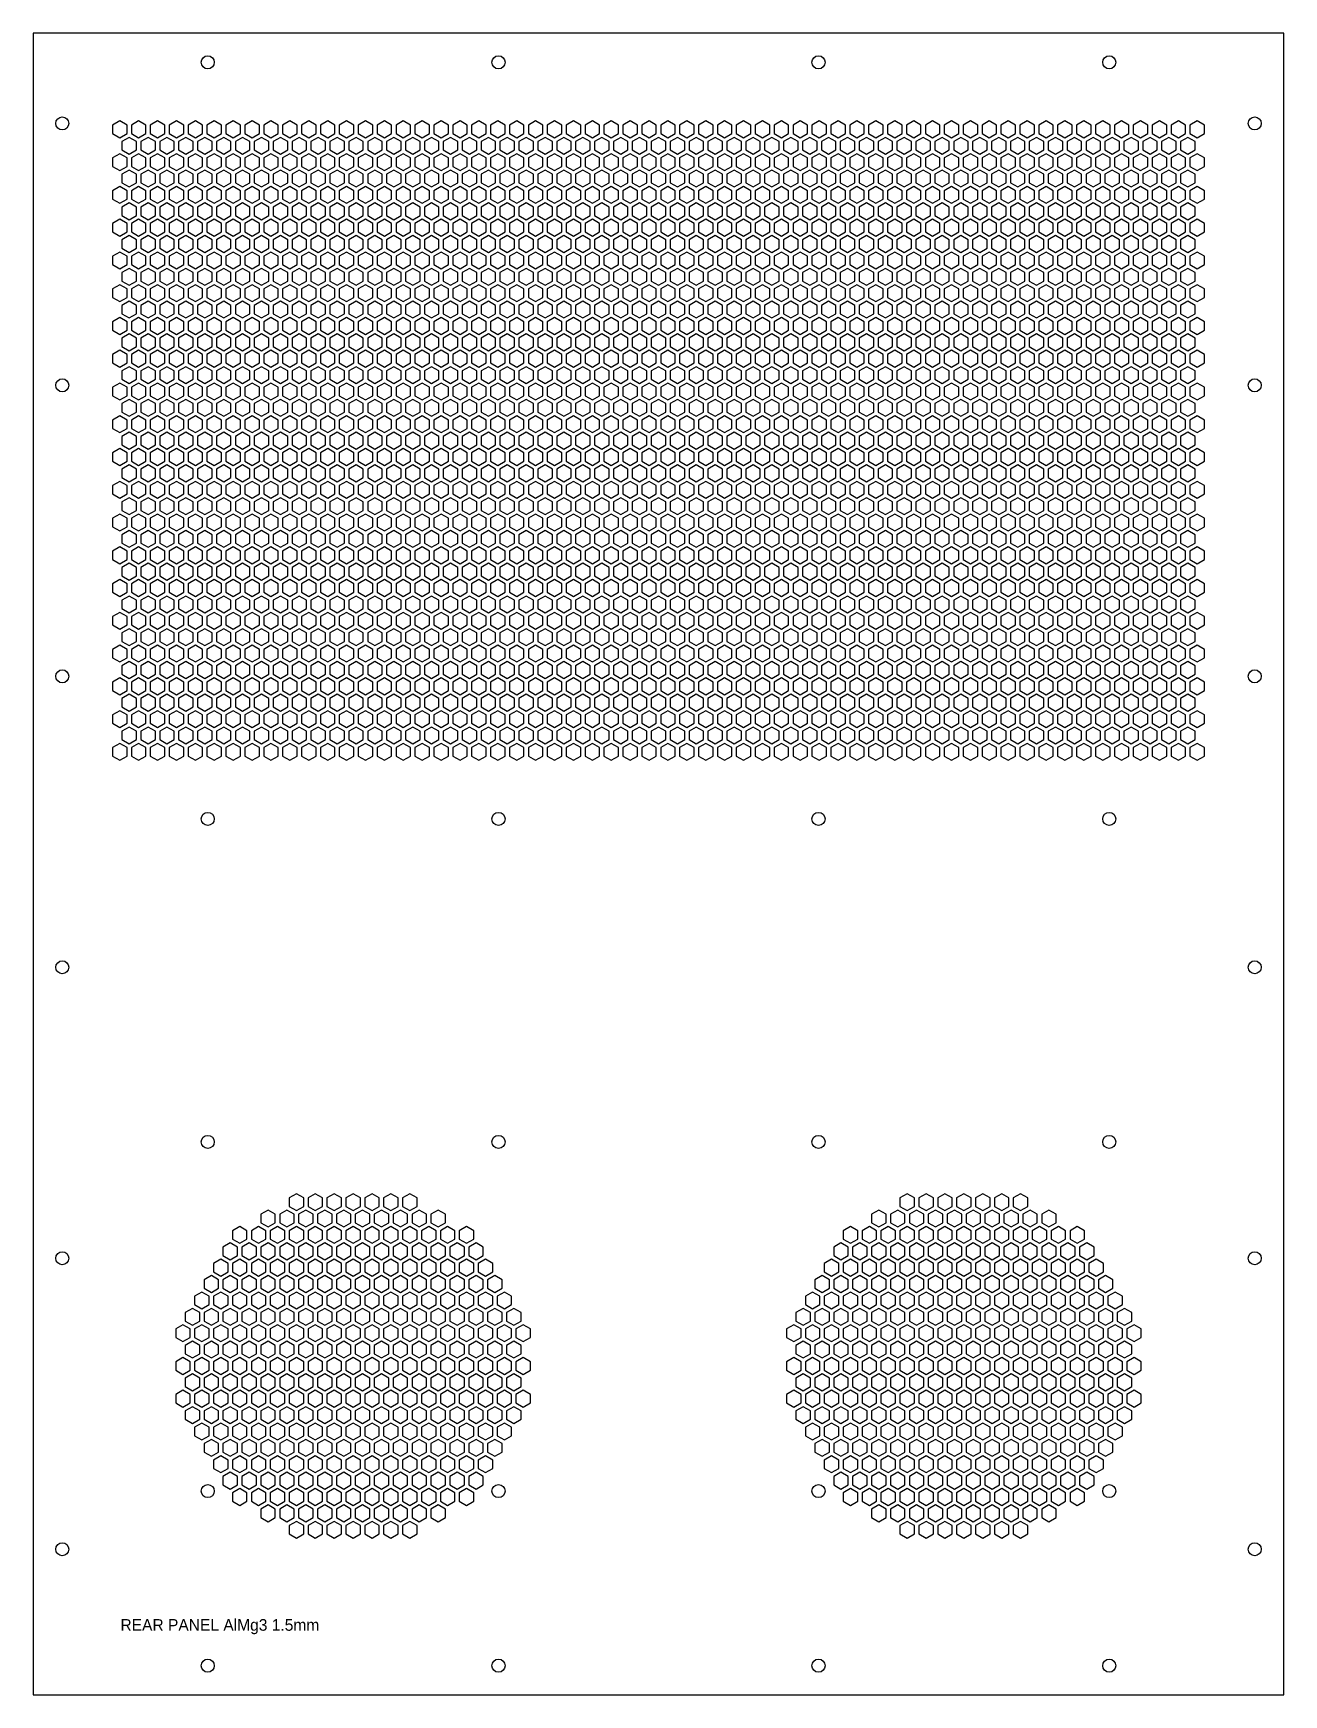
# Model space of a CAD drawing. Header units: millimetres. Extents: x 0 to 430, y 0 to 571.
import ezdxf

# ---------------------------------------------------------------- set-up
doc = ezdxf.new("R2010")
doc.units = ezdxf.units.MM
doc.layers.add('CUT', color=1, linetype='CONTINUOUS')
doc.layers.add('ENGRAVE', color=5, linetype='CONTINUOUS')

msp = doc.modelspace()

# ---------------------------------------------------------------- texts
at = {"layer": 'ENGRAVE'}
msp.add_text('REAR PANEL AlMg3 1.5mm', height=4, dxfattribs=at).set_placement((30, 22))

# ---------------------------------------------------------------- linework, layer by layer
at = {"layer": 'CUT'}
for p, q in [((430, 571), (0, 571)), ((0, 571), (0, 0)), ((430, 0), (430, 571)), ((0, 0), (430, 0))]:
    msp.add_line(p, q, dxfattribs=at)
for points in [[(32.25, 539.3975), (29.75, 540.8409), (27.25, 539.3975), (27.25, 536.5108), (29.75, 535.0674), (32.25, 536.5108)], [(38.75, 539.3975), (36.25, 540.8409), (33.75, 539.3975), (33.75, 536.5108), (36.25, 535.0674), (38.75, 536.5108)], [(45.25, 539.3975), (42.75, 540.8409), (40.25, 539.3975), (40.25, 536.5108), (42.75, 535.0674), (45.25, 536.5108)], [(51.75, 539.3975), (49.25, 540.8409), (46.75, 539.3975), (46.75, 536.5108), (49.25, 535.0674), (51.75, 536.5108)], [(58.25, 539.3975), (55.75, 540.8409), (53.25, 539.3975), (53.25, 536.5108), (55.75, 535.0674), (58.25, 536.5108)], [(64.75, 539.3975), (62.25, 540.8409), (59.75, 539.3975), (59.75, 536.5108), (62.25, 535.0674), (64.75, 536.5108)], [(71.25, 539.3975), (68.75, 540.8409), (66.25, 539.3975), (66.25, 536.5108), (68.75, 535.0674), (71.25, 536.5108)], [(77.75, 539.3975), (75.25, 540.8409), (72.75, 539.3975), (72.75, 536.5108), (75.25, 535.0674), (77.75, 536.5108)], [(84.25, 539.3975), (81.75, 540.8409), (79.25, 539.3975), (79.25, 536.5108), (81.75, 535.0674), (84.25, 536.5108)], [(90.75, 539.3975), (88.25, 540.8409), (85.75, 539.3975), (85.75, 536.5108), (88.25, 535.0674), (90.75, 536.5108)], [(97.25, 539.3975), (94.75, 540.8409), (92.25, 539.3975), (92.25, 536.5108), (94.75, 535.0674), (97.25, 536.5108)], [(103.75, 539.3975), (101.25, 540.8409), (98.75, 539.3975), (98.75, 536.5108), (101.25, 535.0674), (103.75, 536.5108)], [(110.25, 539.3975), (107.75, 540.8409), (105.25, 539.3975), (105.25, 536.5108), (107.75, 535.0674), (110.25, 536.5108)], [(116.75, 539.3975), (114.25, 540.8409), (111.75, 539.3975), (111.75, 536.5108), (114.25, 535.0674), (116.75, 536.5108)], [(123.25, 539.3975), (120.75, 540.8409), (118.25, 539.3975), (118.25, 536.5108), (120.75, 535.0674), (123.25, 536.5108)], [(129.75, 539.3975), (127.25, 540.8409), (124.75, 539.3975), (124.75, 536.5108), (127.25, 535.0674), (129.75, 536.5108)], [(136.25, 539.3975), (133.75, 540.8409), (131.25, 539.3975), (131.25, 536.5108), (133.75, 535.0674), (136.25, 536.5108)], [(142.75, 539.3975), (140.25, 540.8409), (137.75, 539.3975), (137.75, 536.5108), (140.25, 535.0674), (142.75, 536.5108)], [(149.25, 539.3975), (146.75, 540.8409), (144.25, 539.3975), (144.25, 536.5108), (146.75, 535.0674), (149.25, 536.5108)], [(155.75, 539.3975), (153.25, 540.8409), (150.75, 539.3975), (150.75, 536.5108), (153.25, 535.0674), (155.75, 536.5108)], [(162.25, 539.3975), (159.75, 540.8409), (157.25, 539.3975), (157.25, 536.5108), (159.75, 535.0674), (162.25, 536.5108)], [(168.75, 539.3975), (166.25, 540.8409), (163.75, 539.3975), (163.75, 536.5108), (166.25, 535.0674), (168.75, 536.5108)], [(175.25, 539.3975), (172.75, 540.8409), (170.25, 539.3975), (170.25, 536.5108), (172.75, 535.0674), (175.25, 536.5108)], [(181.75, 539.3975), (179.25, 540.8409), (176.75, 539.3975), (176.75, 536.5108), (179.25, 535.0674), (181.75, 536.5108)], [(188.25, 539.3975), (185.75, 540.8409), (183.25, 539.3975), (183.25, 536.5108), (185.75, 535.0674), (188.25, 536.5108)], [(194.75, 539.3975), (192.25, 540.8409), (189.75, 539.3975), (189.75, 536.5108), (192.25, 535.0674), (194.75, 536.5108)], [(201.25, 539.3975), (198.75, 540.8409), (196.25, 539.3975), (196.25, 536.5108), (198.75, 535.0674), (201.25, 536.5108)], [(207.75, 539.3975), (205.25, 540.8409), (202.75, 539.3975), (202.75, 536.5108), (205.25, 535.0674), (207.75, 536.5108)], [(214.25, 539.3975), (211.75, 540.8409), (209.25, 539.3975), (209.25, 536.5108), (211.75, 535.0674), (214.25, 536.5108)], [(220.75, 539.3975), (218.25, 540.8409), (215.75, 539.3975), (215.75, 536.5108), (218.25, 535.0674), (220.75, 536.5108)], [(227.25, 539.3975), (224.75, 540.8409), (222.25, 539.3975), (222.25, 536.5108), (224.75, 535.0674), (227.25, 536.5108)], [(233.75, 539.3975), (231.25, 540.8409), (228.75, 539.3975), (228.75, 536.5108), (231.25, 535.0674), (233.75, 536.5108)], [(240.25, 539.3975), (237.75, 540.8409), (235.25, 539.3975), (235.25, 536.5108), (237.75, 535.0674), (240.25, 536.5108)], [(246.75, 539.3975), (244.25, 540.8409), (241.75, 539.3975), (241.75, 536.5108), (244.25, 535.0674), (246.75, 536.5108)], [(253.25, 539.3975), (250.75, 540.8409), (248.25, 539.3975), (248.25, 536.5108), (250.75, 535.0674), (253.25, 536.5108)], [(259.75, 539.3975), (257.25, 540.8409), (254.75, 539.3975), (254.75, 536.5108), (257.25, 535.0674), (259.75, 536.5108)], [(266.25, 539.3975), (263.75, 540.8409), (261.25, 539.3975), (261.25, 536.5108), (263.75, 535.0674), (266.25, 536.5108)], [(272.75, 539.3975), (270.25, 540.8409), (267.75, 539.3975), (267.75, 536.5108), (270.25, 535.0674), (272.75, 536.5108)], [(279.25, 539.3975), (276.75, 540.8409), (274.25, 539.3975), (274.25, 536.5108), (276.75, 535.0674), (279.25, 536.5108)], [(285.75, 539.3975), (283.25, 540.8409), (280.75, 539.3975), (280.75, 536.5108), (283.25, 535.0674), (285.75, 536.5108)], [(292.25, 539.3975), (289.75, 540.8409), (287.25, 539.3975), (287.25, 536.5108), (289.75, 535.0674), (292.25, 536.5108)], [(298.75, 539.3975), (296.25, 540.8409), (293.75, 539.3975), (293.75, 536.5108), (296.25, 535.0674), (298.75, 536.5108)], [(305.25, 539.3975), (302.75, 540.8409), (300.25, 539.3975), (300.25, 536.5108), (302.75, 535.0674), (305.25, 536.5108)], [(311.75, 539.3975), (309.25, 540.8409), (306.75, 539.3975), (306.75, 536.5108), (309.25, 535.0674), (311.75, 536.5108)], [(318.25, 539.3975), (315.75, 540.8409), (313.25, 539.3975), (313.25, 536.5108), (315.75, 535.0674), (318.25, 536.5108)], [(324.75, 539.3975), (322.25, 540.8409), (319.75, 539.3975), (319.75, 536.5108), (322.25, 535.0674), (324.75, 536.5108)], [(331.25, 539.3975), (328.75, 540.8409), (326.25, 539.3975), (326.25, 536.5108), (328.75, 535.0674), (331.25, 536.5108)], [(337.75, 539.3975), (335.25, 540.8409), (332.75, 539.3975), (332.75, 536.5108), (335.25, 535.0674), (337.75, 536.5108)], [(344.25, 539.3975), (341.75, 540.8409), (339.25, 539.3975), (339.25, 536.5108), (341.75, 535.0674), (344.25, 536.5108)], [(350.75, 539.3975), (348.25, 540.8409), (345.75, 539.3975), (345.75, 536.5108), (348.25, 535.0674), (350.75, 536.5108)], [(357.25, 539.3975), (354.75, 540.8409), (352.25, 539.3975), (352.25, 536.5108), (354.75, 535.0674), (357.25, 536.5108)], [(363.75, 539.3975), (361.25, 540.8409), (358.75, 539.3975), (358.75, 536.5108), (361.25, 535.0674), (363.75, 536.5108)], [(370.25, 539.3975), (367.75, 540.8409), (365.25, 539.3975), (365.25, 536.5108), (367.75, 535.0674), (370.25, 536.5108)], [(376.75, 539.3975), (374.25, 540.8409), (371.75, 539.3975), (371.75, 536.5108), (374.25, 535.0674), (376.75, 536.5108)], [(383.25, 539.3975), (380.75, 540.8409), (378.25, 539.3975), (378.25, 536.5108), (380.75, 535.0674), (383.25, 536.5108)], [(389.75, 539.3975), (387.25, 540.8409), (384.75, 539.3975), (384.75, 536.5108), (387.25, 535.0674), (389.75, 536.5108)], [(396.25, 539.3975), (393.75, 540.8409), (391.25, 539.3975), (391.25, 536.5108), (393.75, 535.0674), (396.25, 536.5108)], [(402.75, 539.3975), (400.25, 540.8409), (397.75, 539.3975), (397.75, 536.5108), (400.25, 535.0674), (402.75, 536.5108)], [(35.5, 533.7683), (33, 535.2117), (30.5, 533.7683), (30.5, 530.8816), (33, 529.4382), (35.5, 530.8816)], [(42, 533.7683), (39.5, 535.2117), (37, 533.7683), (37, 530.8816), (39.5, 529.4382), (42, 530.8816)], [(48.5, 533.7683), (46, 535.2117), (43.5, 533.7683), (43.5, 530.8816), (46, 529.4382), (48.5, 530.8816)], [(55, 533.7683), (52.5, 535.2117), (50, 533.7683), (50, 530.8816), (52.5, 529.4382), (55, 530.8816)], [(61.5, 533.7683), (59, 535.2117), (56.5, 533.7683), (56.5, 530.8816), (59, 529.4382), (61.5, 530.8816)], [(68, 533.7683), (65.5, 535.2117), (63, 533.7683), (63, 530.8816), (65.5, 529.4382), (68, 530.8816)], [(74.5, 533.7683), (72, 535.2117), (69.5, 533.7683), (69.5, 530.8816), (72, 529.4382), (74.5, 530.8816)], [(81, 533.7683), (78.5, 535.2117), (76, 533.7683), (76, 530.8816), (78.5, 529.4382), (81, 530.8816)], [(87.5, 533.7683), (85, 535.2117), (82.5, 533.7683), (82.5, 530.8816), (85, 529.4382), (87.5, 530.8816)], [(94, 533.7683), (91.5, 535.2117), (89, 533.7683), (89, 530.8816), (91.5, 529.4382), (94, 530.8816)], [(100.5, 533.7683), (98, 535.2117), (95.5, 533.7683), (95.5, 530.8816), (98, 529.4382), (100.5, 530.8816)], [(107, 533.7683), (104.5, 535.2117), (102, 533.7683), (102, 530.8816), (104.5, 529.4382), (107, 530.8816)], [(113.5, 533.7683), (111, 535.2117), (108.5, 533.7683), (108.5, 530.8816), (111, 529.4382), (113.5, 530.8816)], [(120, 533.7683), (117.5, 535.2117), (115, 533.7683), (115, 530.8816), (117.5, 529.4382), (120, 530.8816)], [(126.5, 533.7683), (124, 535.2117), (121.5, 533.7683), (121.5, 530.8816), (124, 529.4382), (126.5, 530.8816)], [(133, 533.7683), (130.5, 535.2117), (128, 533.7683), (128, 530.8816), (130.5, 529.4382), (133, 530.8816)], [(139.5, 533.7683), (137, 535.2117), (134.5, 533.7683), (134.5, 530.8816), (137, 529.4382), (139.5, 530.8816)], [(146, 533.7683), (143.5, 535.2117), (141, 533.7683), (141, 530.8816), (143.5, 529.4382), (146, 530.8816)], [(152.5, 533.7683), (150, 535.2117), (147.5, 533.7683), (147.5, 530.8816), (150, 529.4382), (152.5, 530.8816)], [(159, 533.7683), (156.5, 535.2117), (154, 533.7683), (154, 530.8816), (156.5, 529.4382), (159, 530.8816)], [(165.5, 533.7683), (163, 535.2117), (160.5, 533.7683), (160.5, 530.8816), (163, 529.4382), (165.5, 530.8816)], [(172, 533.7683), (169.5, 535.2117), (167, 533.7683), (167, 530.8816), (169.5, 529.4382), (172, 530.8816)], [(178.5, 533.7683), (176, 535.2117), (173.5, 533.7683), (173.5, 530.8816), (176, 529.4382), (178.5, 530.8816)], [(185, 533.7683), (182.5, 535.2117), (180, 533.7683), (180, 530.8816), (182.5, 529.4382), (185, 530.8816)], [(191.5, 533.7683), (189, 535.2117), (186.5, 533.7683), (186.5, 530.8816), (189, 529.4382), (191.5, 530.8816)], [(198, 533.7683), (195.5, 535.2117), (193, 533.7683), (193, 530.8816), (195.5, 529.4382), (198, 530.8816)], [(204.5, 533.7683), (202, 535.2117), (199.5, 533.7683), (199.5, 530.8816), (202, 529.4382), (204.5, 530.8816)], [(211, 533.7683), (208.5, 535.2117), (206, 533.7683), (206, 530.8816), (208.5, 529.4382), (211, 530.8816)], [(217.5, 533.7683), (215, 535.2117), (212.5, 533.7683), (212.5, 530.8816), (215, 529.4382), (217.5, 530.8816)], [(224, 533.7683), (221.5, 535.2117), (219, 533.7683), (219, 530.8816), (221.5, 529.4382), (224, 530.8816)], [(230.5, 533.7683), (228, 535.2117), (225.5, 533.7683), (225.5, 530.8816), (228, 529.4382), (230.5, 530.8816)], [(237, 533.7683), (234.5, 535.2117), (232, 533.7683), (232, 530.8816), (234.5, 529.4382), (237, 530.8816)], [(243.5, 533.7683), (241, 535.2117), (238.5, 533.7683), (238.5, 530.8816), (241, 529.4382), (243.5, 530.8816)], [(250, 533.7683), (247.5, 535.2117), (245, 533.7683), (245, 530.8816), (247.5, 529.4382), (250, 530.8816)], [(256.5, 533.7683), (254, 535.2117), (251.5, 533.7683), (251.5, 530.8816), (254, 529.4382), (256.5, 530.8816)], [(263, 533.7683), (260.5, 535.2117), (258, 533.7683), (258, 530.8816), (260.5, 529.4382), (263, 530.8816)], [(269.5, 533.7683), (267, 535.2117), (264.5, 533.7683), (264.5, 530.8816), (267, 529.4382), (269.5, 530.8816)], [(276, 533.7683), (273.5, 535.2117), (271, 533.7683), (271, 530.8816), (273.5, 529.4382), (276, 530.8816)], [(282.5, 533.7683), (280, 535.2117), (277.5, 533.7683), (277.5, 530.8816), (280, 529.4382), (282.5, 530.8816)], [(289, 533.7683), (286.5, 535.2117), (284, 533.7683), (284, 530.8816), (286.5, 529.4382), (289, 530.8816)], [(295.5, 533.7683), (293, 535.2117), (290.5, 533.7683), (290.5, 530.8816), (293, 529.4382), (295.5, 530.8816)], [(302, 533.7683), (299.5, 535.2117), (297, 533.7683), (297, 530.8816), (299.5, 529.4382), (302, 530.8816)], [(308.5, 533.7683), (306, 535.2117), (303.5, 533.7683), (303.5, 530.8816), (306, 529.4382), (308.5, 530.8816)], [(315, 533.7683), (312.5, 535.2117), (310, 533.7683), (310, 530.8816), (312.5, 529.4382), (315, 530.8816)], [(321.5, 533.7683), (319, 535.2117), (316.5, 533.7683), (316.5, 530.8816), (319, 529.4382), (321.5, 530.8816)], [(328, 533.7683), (325.5, 535.2117), (323, 533.7683), (323, 530.8816), (325.5, 529.4382), (328, 530.8816)], [(334.5, 533.7683), (332, 535.2117), (329.5, 533.7683), (329.5, 530.8816), (332, 529.4382), (334.5, 530.8816)], [(341, 533.7683), (338.5, 535.2117), (336, 533.7683), (336, 530.8816), (338.5, 529.4382), (341, 530.8816)], [(347.5, 533.7683), (345, 535.2117), (342.5, 533.7683), (342.5, 530.8816), (345, 529.4382), (347.5, 530.8816)], [(354, 533.7683), (351.5, 535.2117), (349, 533.7683), (349, 530.8816), (351.5, 529.4382), (354, 530.8816)], [(360.5, 533.7683), (358, 535.2117), (355.5, 533.7683), (355.5, 530.8816), (358, 529.4382), (360.5, 530.8816)], [(367, 533.7683), (364.5, 535.2117), (362, 533.7683), (362, 530.8816), (364.5, 529.4382), (367, 530.8816)], [(373.5, 533.7683), (371, 535.2117), (368.5, 533.7683), (368.5, 530.8816), (371, 529.4382), (373.5, 530.8816)], [(380, 533.7683), (377.5, 535.2117), (375, 533.7683), (375, 530.8816), (377.5, 529.4382), (380, 530.8816)], [(386.5, 533.7683), (384, 535.2117), (381.5, 533.7683), (381.5, 530.8816), (384, 529.4382), (386.5, 530.8816)], [(393, 533.7683), (390.5, 535.2117), (388, 533.7683), (388, 530.8816), (390.5, 529.4382), (393, 530.8816)], [(399.5, 533.7683), (397, 535.2117), (394.5, 533.7683), (394.5, 530.8816), (397, 529.4382), (399.5, 530.8816)], [(32.25, 528.1392), (29.75, 529.5826), (27.25, 528.1392), (27.25, 525.2524), (29.75, 523.8091), (32.25, 525.2524)], [(38.75, 528.1392), (36.25, 529.5826), (33.75, 528.1392), (33.75, 525.2524), (36.25, 523.8091), (38.75, 525.2524)], [(45.25, 528.1392), (42.75, 529.5826), (40.25, 528.1392), (40.25, 525.2524), (42.75, 523.8091), (45.25, 525.2524)], [(51.75, 528.1392), (49.25, 529.5826), (46.75, 528.1392), (46.75, 525.2524), (49.25, 523.8091), (51.75, 525.2524)], [(58.25, 528.1392), (55.75, 529.5826), (53.25, 528.1392), (53.25, 525.2524), (55.75, 523.8091), (58.25, 525.2524)], [(64.75, 528.1392), (62.25, 529.5826), (59.75, 528.1392), (59.75, 525.2524), (62.25, 523.8091), (64.75, 525.2524)], [(71.25, 528.1392), (68.75, 529.5826), (66.25, 528.1392), (66.25, 525.2524), (68.75, 523.8091), (71.25, 525.2524)], [(77.75, 528.1392), (75.25, 529.5826), (72.75, 528.1392), (72.75, 525.2524), (75.25, 523.8091), (77.75, 525.2524)], [(84.25, 528.1392), (81.75, 529.5826), (79.25, 528.1392), (79.25, 525.2524), (81.75, 523.8091), (84.25, 525.2524)], [(90.75, 528.1392), (88.25, 529.5826), (85.75, 528.1392), (85.75, 525.2524), (88.25, 523.8091), (90.75, 525.2524)], [(97.25, 528.1392), (94.75, 529.5826), (92.25, 528.1392), (92.25, 525.2524), (94.75, 523.8091), (97.25, 525.2524)], [(103.75, 528.1392), (101.25, 529.5826), (98.75, 528.1392), (98.75, 525.2524), (101.25, 523.8091), (103.75, 525.2524)], [(110.25, 528.1392), (107.75, 529.5826), (105.25, 528.1392), (105.25, 525.2524), (107.75, 523.8091), (110.25, 525.2524)], [(116.75, 528.1392), (114.25, 529.5826), (111.75, 528.1392), (111.75, 525.2524), (114.25, 523.8091), (116.75, 525.2524)], [(123.25, 528.1392), (120.75, 529.5826), (118.25, 528.1392), (118.25, 525.2524), (120.75, 523.8091), (123.25, 525.2524)], [(129.75, 528.1392), (127.25, 529.5826), (124.75, 528.1392), (124.75, 525.2524), (127.25, 523.8091), (129.75, 525.2524)], [(136.25, 528.1392), (133.75, 529.5826), (131.25, 528.1392), (131.25, 525.2524), (133.75, 523.8091), (136.25, 525.2524)], [(142.75, 528.1392), (140.25, 529.5826), (137.75, 528.1392), (137.75, 525.2524), (140.25, 523.8091), (142.75, 525.2524)], [(149.25, 528.1392), (146.75, 529.5826), (144.25, 528.1392), (144.25, 525.2524), (146.75, 523.8091), (149.25, 525.2524)], [(155.75, 528.1392), (153.25, 529.5826), (150.75, 528.1392), (150.75, 525.2524), (153.25, 523.8091), (155.75, 525.2524)], [(162.25, 528.1392), (159.75, 529.5826), (157.25, 528.1392), (157.25, 525.2524), (159.75, 523.8091), (162.25, 525.2524)], [(168.75, 528.1392), (166.25, 529.5826), (163.75, 528.1392), (163.75, 525.2524), (166.25, 523.8091), (168.75, 525.2524)], [(175.25, 528.1392), (172.75, 529.5826), (170.25, 528.1392), (170.25, 525.2524), (172.75, 523.8091), (175.25, 525.2524)], [(181.75, 528.1392), (179.25, 529.5826), (176.75, 528.1392), (176.75, 525.2524), (179.25, 523.8091), (181.75, 525.2524)], [(188.25, 528.1392), (185.75, 529.5826), (183.25, 528.1392), (183.25, 525.2524), (185.75, 523.8091), (188.25, 525.2524)], [(194.75, 528.1392), (192.25, 529.5826), (189.75, 528.1392), (189.75, 525.2524), (192.25, 523.8091), (194.75, 525.2524)], [(201.25, 528.1392), (198.75, 529.5826), (196.25, 528.1392), (196.25, 525.2524), (198.75, 523.8091), (201.25, 525.2524)], [(207.75, 528.1392), (205.25, 529.5826), (202.75, 528.1392), (202.75, 525.2524), (205.25, 523.8091), (207.75, 525.2524)], [(214.25, 528.1392), (211.75, 529.5826), (209.25, 528.1392), (209.25, 525.2524), (211.75, 523.8091), (214.25, 525.2524)], [(220.75, 528.1392), (218.25, 529.5826), (215.75, 528.1392), (215.75, 525.2524), (218.25, 523.8091), (220.75, 525.2524)], [(227.25, 528.1392), (224.75, 529.5826), (222.25, 528.1392), (222.25, 525.2524), (224.75, 523.8091), (227.25, 525.2524)], [(233.75, 528.1392), (231.25, 529.5826), (228.75, 528.1392), (228.75, 525.2524), (231.25, 523.8091), (233.75, 525.2524)], [(240.25, 528.1392), (237.75, 529.5826), (235.25, 528.1392), (235.25, 525.2524), (237.75, 523.8091), (240.25, 525.2524)], [(246.75, 528.1392), (244.25, 529.5826), (241.75, 528.1392), (241.75, 525.2524), (244.25, 523.8091), (246.75, 525.2524)], [(253.25, 528.1392), (250.75, 529.5826), (248.25, 528.1392), (248.25, 525.2524), (250.75, 523.8091), (253.25, 525.2524)], [(259.75, 528.1392), (257.25, 529.5826), (254.75, 528.1392), (254.75, 525.2524), (257.25, 523.8091), (259.75, 525.2524)], [(266.25, 528.1392), (263.75, 529.5826), (261.25, 528.1392), (261.25, 525.2524), (263.75, 523.8091), (266.25, 525.2524)], [(272.75, 528.1392), (270.25, 529.5826), (267.75, 528.1392), (267.75, 525.2524), (270.25, 523.8091), (272.75, 525.2524)], [(279.25, 528.1392), (276.75, 529.5826), (274.25, 528.1392), (274.25, 525.2524), (276.75, 523.8091), (279.25, 525.2524)], [(285.75, 528.1392), (283.25, 529.5826), (280.75, 528.1392), (280.75, 525.2524), (283.25, 523.8091), (285.75, 525.2524)], [(292.25, 528.1392), (289.75, 529.5826), (287.25, 528.1392), (287.25, 525.2524), (289.75, 523.8091), (292.25, 525.2524)], [(298.75, 528.1392), (296.25, 529.5826), (293.75, 528.1392), (293.75, 525.2524), (296.25, 523.8091), (298.75, 525.2524)], [(305.25, 528.1392), (302.75, 529.5826), (300.25, 528.1392), (300.25, 525.2524), (302.75, 523.8091), (305.25, 525.2524)], [(311.75, 528.1392), (309.25, 529.5826), (306.75, 528.1392), (306.75, 525.2524), (309.25, 523.8091), (311.75, 525.2524)], [(318.25, 528.1392), (315.75, 529.5826), (313.25, 528.1392), (313.25, 525.2524), (315.75, 523.8091), (318.25, 525.2524)], [(324.75, 528.1392), (322.25, 529.5826), (319.75, 528.1392), (319.75, 525.2524), (322.25, 523.8091), (324.75, 525.2524)], [(331.25, 528.1392), (328.75, 529.5826), (326.25, 528.1392), (326.25, 525.2524), (328.75, 523.8091), (331.25, 525.2524)], [(337.75, 528.1392), (335.25, 529.5826), (332.75, 528.1392), (332.75, 525.2524), (335.25, 523.8091), (337.75, 525.2524)], [(344.25, 528.1392), (341.75, 529.5826), (339.25, 528.1392), (339.25, 525.2524), (341.75, 523.8091), (344.25, 525.2524)], [(350.75, 528.1392), (348.25, 529.5826), (345.75, 528.1392), (345.75, 525.2524), (348.25, 523.8091), (350.75, 525.2524)], [(357.25, 528.1392), (354.75, 529.5826), (352.25, 528.1392), (352.25, 525.2524), (354.75, 523.8091), (357.25, 525.2524)], [(363.75, 528.1392), (361.25, 529.5826), (358.75, 528.1392), (358.75, 525.2524), (361.25, 523.8091), (363.75, 525.2524)], [(370.25, 528.1392), (367.75, 529.5826), (365.25, 528.1392), (365.25, 525.2524), (367.75, 523.8091), (370.25, 525.2524)], [(376.75, 528.1392), (374.25, 529.5826), (371.75, 528.1392), (371.75, 525.2524), (374.25, 523.8091), (376.75, 525.2524)], [(383.25, 528.1392), (380.75, 529.5826), (378.25, 528.1392), (378.25, 525.2524), (380.75, 523.8091), (383.25, 525.2524)], [(389.75, 528.1392), (387.25, 529.5826), (384.75, 528.1392), (384.75, 525.2524), (387.25, 523.8091), (389.75, 525.2524)], [(396.25, 528.1392), (393.75, 529.5826), (391.25, 528.1392), (391.25, 525.2524), (393.75, 523.8091), (396.25, 525.2524)], [(402.75, 528.1392), (400.25, 529.5826), (397.75, 528.1392), (397.75, 525.2524), (400.25, 523.8091), (402.75, 525.2524)], [(35.5, 522.51), (33, 523.9534), (30.5, 522.51), (30.5, 519.6233), (33, 518.1799), (35.5, 519.6233)], [(42, 522.51), (39.5, 523.9534), (37, 522.51), (37, 519.6233), (39.5, 518.1799), (42, 519.6233)], [(48.5, 522.51), (46, 523.9534), (43.5, 522.51), (43.5, 519.6233), (46, 518.1799), (48.5, 519.6233)], [(55, 522.51), (52.5, 523.9534), (50, 522.51), (50, 519.6233), (52.5, 518.1799), (55, 519.6233)], [(61.5, 522.51), (59, 523.9534), (56.5, 522.51), (56.5, 519.6233), (59, 518.1799), (61.5, 519.6233)], [(68, 522.51), (65.5, 523.9534), (63, 522.51), (63, 519.6233), (65.5, 518.1799), (68, 519.6233)], [(74.5, 522.51), (72, 523.9534), (69.5, 522.51), (69.5, 519.6233), (72, 518.1799), (74.5, 519.6233)], [(81, 522.51), (78.5, 523.9534), (76, 522.51), (76, 519.6233), (78.5, 518.1799), (81, 519.6233)], [(87.5, 522.51), (85, 523.9534), (82.5, 522.51), (82.5, 519.6233), (85, 518.1799), (87.5, 519.6233)], [(94, 522.51), (91.5, 523.9534), (89, 522.51), (89, 519.6233), (91.5, 518.1799), (94, 519.6233)], [(100.5, 522.51), (98, 523.9534), (95.5, 522.51), (95.5, 519.6233), (98, 518.1799), (100.5, 519.6233)], [(107, 522.51), (104.5, 523.9534), (102, 522.51), (102, 519.6233), (104.5, 518.1799), (107, 519.6233)], [(113.5, 522.51), (111, 523.9534), (108.5, 522.51), (108.5, 519.6233), (111, 518.1799), (113.5, 519.6233)], [(120, 522.51), (117.5, 523.9534), (115, 522.51), (115, 519.6233), (117.5, 518.1799), (120, 519.6233)], [(126.5, 522.51), (124, 523.9534), (121.5, 522.51), (121.5, 519.6233), (124, 518.1799), (126.5, 519.6233)], [(133, 522.51), (130.5, 523.9534), (128, 522.51), (128, 519.6233), (130.5, 518.1799), (133, 519.6233)], [(139.5, 522.51), (137, 523.9534), (134.5, 522.51), (134.5, 519.6233), (137, 518.1799), (139.5, 519.6233)], [(146, 522.51), (143.5, 523.9534), (141, 522.51), (141, 519.6233), (143.5, 518.1799), (146, 519.6233)], [(152.5, 522.51), (150, 523.9534), (147.5, 522.51), (147.5, 519.6233), (150, 518.1799), (152.5, 519.6233)], [(159, 522.51), (156.5, 523.9534), (154, 522.51), (154, 519.6233), (156.5, 518.1799), (159, 519.6233)], [(165.5, 522.51), (163, 523.9534), (160.5, 522.51), (160.5, 519.6233), (163, 518.1799), (165.5, 519.6233)], [(172, 522.51), (169.5, 523.9534), (167, 522.51), (167, 519.6233), (169.5, 518.1799), (172, 519.6233)], [(178.5, 522.51), (176, 523.9534), (173.5, 522.51), (173.5, 519.6233), (176, 518.1799), (178.5, 519.6233)], [(185, 522.51), (182.5, 523.9534), (180, 522.51), (180, 519.6233), (182.5, 518.1799), (185, 519.6233)], [(191.5, 522.51), (189, 523.9534), (186.5, 522.51), (186.5, 519.6233), (189, 518.1799), (191.5, 519.6233)], [(198, 522.51), (195.5, 523.9534), (193, 522.51), (193, 519.6233), (195.5, 518.1799), (198, 519.6233)], [(204.5, 522.51), (202, 523.9534), (199.5, 522.51), (199.5, 519.6233), (202, 518.1799), (204.5, 519.6233)], [(211, 522.51), (208.5, 523.9534), (206, 522.51), (206, 519.6233), (208.5, 518.1799), (211, 519.6233)], [(217.5, 522.51), (215, 523.9534), (212.5, 522.51), (212.5, 519.6233), (215, 518.1799), (217.5, 519.6233)], [(224, 522.51), (221.5, 523.9534), (219, 522.51), (219, 519.6233), (221.5, 518.1799), (224, 519.6233)], [(230.5, 522.51), (228, 523.9534), (225.5, 522.51), (225.5, 519.6233), (228, 518.1799), (230.5, 519.6233)], [(237, 522.51), (234.5, 523.9534), (232, 522.51), (232, 519.6233), (234.5, 518.1799), (237, 519.6233)], [(243.5, 522.51), (241, 523.9534), (238.5, 522.51), (238.5, 519.6233), (241, 518.1799), (243.5, 519.6233)], [(250, 522.51), (247.5, 523.9534), (245, 522.51), (245, 519.6233), (247.5, 518.1799), (250, 519.6233)], [(256.5, 522.51), (254, 523.9534), (251.5, 522.51), (251.5, 519.6233), (254, 518.1799), (256.5, 519.6233)], [(263, 522.51), (260.5, 523.9534), (258, 522.51), (258, 519.6233), (260.5, 518.1799), (263, 519.6233)], [(269.5, 522.51), (267, 523.9534), (264.5, 522.51), (264.5, 519.6233), (267, 518.1799), (269.5, 519.6233)], [(276, 522.51), (273.5, 523.9534), (271, 522.51), (271, 519.6233), (273.5, 518.1799), (276, 519.6233)], [(282.5, 522.51), (280, 523.9534), (277.5, 522.51), (277.5, 519.6233), (280, 518.1799), (282.5, 519.6233)], [(289, 522.51), (286.5, 523.9534), (284, 522.51), (284, 519.6233), (286.5, 518.1799), (289, 519.6233)], [(295.5, 522.51), (293, 523.9534), (290.5, 522.51), (290.5, 519.6233), (293, 518.1799), (295.5, 519.6233)], [(302, 522.51), (299.5, 523.9534), (297, 522.51), (297, 519.6233), (299.5, 518.1799), (302, 519.6233)], [(308.5, 522.51), (306, 523.9534), (303.5, 522.51), (303.5, 519.6233), (306, 518.1799), (308.5, 519.6233)], [(315, 522.51), (312.5, 523.9534), (310, 522.51), (310, 519.6233), (312.5, 518.1799), (315, 519.6233)], [(321.5, 522.51), (319, 523.9534), (316.5, 522.51), (316.5, 519.6233), (319, 518.1799), (321.5, 519.6233)], [(328, 522.51), (325.5, 523.9534), (323, 522.51), (323, 519.6233), (325.5, 518.1799), (328, 519.6233)], [(334.5, 522.51), (332, 523.9534), (329.5, 522.51), (329.5, 519.6233), (332, 518.1799), (334.5, 519.6233)], [(341, 522.51), (338.5, 523.9534), (336, 522.51), (336, 519.6233), (338.5, 518.1799), (341, 519.6233)], [(347.5, 522.51), (345, 523.9534), (342.5, 522.51), (342.5, 519.6233), (345, 518.1799), (347.5, 519.6233)], [(354, 522.51), (351.5, 523.9534), (349, 522.51), (349, 519.6233), (351.5, 518.1799), (354, 519.6233)], [(360.5, 522.51), (358, 523.9534), (355.5, 522.51), (355.5, 519.6233), (358, 518.1799), (360.5, 519.6233)], [(367, 522.51), (364.5, 523.9534), (362, 522.51), (362, 519.6233), (364.5, 518.1799), (367, 519.6233)], [(373.5, 522.51), (371, 523.9534), (368.5, 522.51), (368.5, 519.6233), (371, 518.1799), (373.5, 519.6233)], [(380, 522.51), (377.5, 523.9534), (375, 522.51), (375, 519.6233), (377.5, 518.1799), (380, 519.6233)], [(386.5, 522.51), (384, 523.9534), (381.5, 522.51), (381.5, 519.6233), (384, 518.1799), (386.5, 519.6233)], [(393, 522.51), (390.5, 523.9534), (388, 522.51), (388, 519.6233), (390.5, 518.1799), (393, 519.6233)], [(399.5, 522.51), (397, 523.9534), (394.5, 522.51), (394.5, 519.6233), (397, 518.1799), (399.5, 519.6233)], [(32.25, 516.8809), (29.75, 518.3242), (27.25, 516.8809), (27.25, 513.9941), (29.75, 512.5507), (32.25, 513.9941)], [(38.75, 516.8809), (36.25, 518.3242), (33.75, 516.8809), (33.75, 513.9941), (36.25, 512.5507), (38.75, 513.9941)], [(45.25, 516.8809), (42.75, 518.3242), (40.25, 516.8809), (40.25, 513.9941), (42.75, 512.5507), (45.25, 513.9941)], [(51.75, 516.8809), (49.25, 518.3242), (46.75, 516.8809), (46.75, 513.9941), (49.25, 512.5507), (51.75, 513.9941)], [(58.25, 516.8809), (55.75, 518.3242), (53.25, 516.8809), (53.25, 513.9941), (55.75, 512.5507), (58.25, 513.9941)], [(64.75, 516.8809), (62.25, 518.3242), (59.75, 516.8809), (59.75, 513.9941), (62.25, 512.5507), (64.75, 513.9941)], [(71.25, 516.8809), (68.75, 518.3242), (66.25, 516.8809), (66.25, 513.9941), (68.75, 512.5507), (71.25, 513.9941)], [(77.75, 516.8809), (75.25, 518.3242), (72.75, 516.8809), (72.75, 513.9941), (75.25, 512.5507), (77.75, 513.9941)], [(84.25, 516.8809), (81.75, 518.3242), (79.25, 516.8809), (79.25, 513.9941), (81.75, 512.5507), (84.25, 513.9941)], [(90.75, 516.8809), (88.25, 518.3242), (85.75, 516.8809), (85.75, 513.9941), (88.25, 512.5507), (90.75, 513.9941)], [(97.25, 516.8809), (94.75, 518.3242), (92.25, 516.8809), (92.25, 513.9941), (94.75, 512.5507), (97.25, 513.9941)], [(103.75, 516.8809), (101.25, 518.3242), (98.75, 516.8809), (98.75, 513.9941), (101.25, 512.5507), (103.75, 513.9941)], [(110.25, 516.8809), (107.75, 518.3242), (105.25, 516.8809), (105.25, 513.9941), (107.75, 512.5507), (110.25, 513.9941)], [(116.75, 516.8809), (114.25, 518.3242), (111.75, 516.8809), (111.75, 513.9941), (114.25, 512.5507), (116.75, 513.9941)], [(123.25, 516.8809), (120.75, 518.3242), (118.25, 516.8809), (118.25, 513.9941), (120.75, 512.5507), (123.25, 513.9941)], [(129.75, 516.8809), (127.25, 518.3242), (124.75, 516.8809), (124.75, 513.9941), (127.25, 512.5507), (129.75, 513.9941)], [(136.25, 516.8809), (133.75, 518.3242), (131.25, 516.8809), (131.25, 513.9941), (133.75, 512.5507), (136.25, 513.9941)], [(142.75, 516.8809), (140.25, 518.3242), (137.75, 516.8809), (137.75, 513.9941), (140.25, 512.5507), (142.75, 513.9941)], [(149.25, 516.8809), (146.75, 518.3242), (144.25, 516.8809), (144.25, 513.9941), (146.75, 512.5507), (149.25, 513.9941)], [(155.75, 516.8809), (153.25, 518.3242), (150.75, 516.8809), (150.75, 513.9941), (153.25, 512.5507), (155.75, 513.9941)], [(162.25, 516.8809), (159.75, 518.3242), (157.25, 516.8809), (157.25, 513.9941), (159.75, 512.5507), (162.25, 513.9941)], [(168.75, 516.8809), (166.25, 518.3242), (163.75, 516.8809), (163.75, 513.9941), (166.25, 512.5507), (168.75, 513.9941)], [(175.25, 516.8809), (172.75, 518.3242), (170.25, 516.8809), (170.25, 513.9941), (172.75, 512.5507), (175.25, 513.9941)], [(181.75, 516.8809), (179.25, 518.3242), (176.75, 516.8809), (176.75, 513.9941), (179.25, 512.5507), (181.75, 513.9941)], [(188.25, 516.8809), (185.75, 518.3242), (183.25, 516.8809), (183.25, 513.9941), (185.75, 512.5507), (188.25, 513.9941)], [(194.75, 516.8809), (192.25, 518.3242), (189.75, 516.8809), (189.75, 513.9941), (192.25, 512.5507), (194.75, 513.9941)], [(201.25, 516.8809), (198.75, 518.3242), (196.25, 516.8809), (196.25, 513.9941), (198.75, 512.5507), (201.25, 513.9941)], [(207.75, 516.8809), (205.25, 518.3242), (202.75, 516.8809), (202.75, 513.9941), (205.25, 512.5507), (207.75, 513.9941)], [(214.25, 516.8809), (211.75, 518.3242), (209.25, 516.8809), (209.25, 513.9941), (211.75, 512.5507), (214.25, 513.9941)], [(220.75, 516.8809), (218.25, 518.3242), (215.75, 516.8809), (215.75, 513.9941), (218.25, 512.5507), (220.75, 513.9941)], [(227.25, 516.8809), (224.75, 518.3242), (222.25, 516.8809), (222.25, 513.9941), (224.75, 512.5507), (227.25, 513.9941)], [(233.75, 516.8809), (231.25, 518.3242), (228.75, 516.8809), (228.75, 513.9941), (231.25, 512.5507), (233.75, 513.9941)], [(240.25, 516.8809), (237.75, 518.3242), (235.25, 516.8809), (235.25, 513.9941), (237.75, 512.5507), (240.25, 513.9941)], [(246.75, 516.8809), (244.25, 518.3242), (241.75, 516.8809), (241.75, 513.9941), (244.25, 512.5507), (246.75, 513.9941)], [(253.25, 516.8809), (250.75, 518.3242), (248.25, 516.8809), (248.25, 513.9941), (250.75, 512.5507), (253.25, 513.9941)], [(259.75, 516.8809), (257.25, 518.3242), (254.75, 516.8809), (254.75, 513.9941), (257.25, 512.5507), (259.75, 513.9941)], [(266.25, 516.8809), (263.75, 518.3242), (261.25, 516.8809), (261.25, 513.9941), (263.75, 512.5507), (266.25, 513.9941)], [(272.75, 516.8809), (270.25, 518.3242), (267.75, 516.8809), (267.75, 513.9941), (270.25, 512.5507), (272.75, 513.9941)], [(279.25, 516.8809), (276.75, 518.3242), (274.25, 516.8809), (274.25, 513.9941), (276.75, 512.5507), (279.25, 513.9941)], [(285.75, 516.8809), (283.25, 518.3242), (280.75, 516.8809), (280.75, 513.9941), (283.25, 512.5507), (285.75, 513.9941)], [(292.25, 516.8809), (289.75, 518.3242), (287.25, 516.8809), (287.25, 513.9941), (289.75, 512.5507), (292.25, 513.9941)], [(298.75, 516.8809), (296.25, 518.3242), (293.75, 516.8809), (293.75, 513.9941), (296.25, 512.5507), (298.75, 513.9941)], [(305.25, 516.8809), (302.75, 518.3242), (300.25, 516.8809), (300.25, 513.9941), (302.75, 512.5507), (305.25, 513.9941)], [(311.75, 516.8809), (309.25, 518.3242), (306.75, 516.8809), (306.75, 513.9941), (309.25, 512.5507), (311.75, 513.9941)], [(318.25, 516.8809), (315.75, 518.3242), (313.25, 516.8809), (313.25, 513.9941), (315.75, 512.5507), (318.25, 513.9941)], [(324.75, 516.8809), (322.25, 518.3242), (319.75, 516.8809), (319.75, 513.9941), (322.25, 512.5507), (324.75, 513.9941)], [(331.25, 516.8809), (328.75, 518.3242), (326.25, 516.8809), (326.25, 513.9941), (328.75, 512.5507), (331.25, 513.9941)], [(337.75, 516.8809), (335.25, 518.3242), (332.75, 516.8809), (332.75, 513.9941), (335.25, 512.5507), (337.75, 513.9941)], [(344.25, 516.8809), (341.75, 518.3242), (339.25, 516.8809), (339.25, 513.9941), (341.75, 512.5507), (344.25, 513.9941)], [(350.75, 516.8809), (348.25, 518.3242), (345.75, 516.8809), (345.75, 513.9941), (348.25, 512.5507), (350.75, 513.9941)], [(357.25, 516.8809), (354.75, 518.3242), (352.25, 516.8809), (352.25, 513.9941), (354.75, 512.5507), (357.25, 513.9941)], [(363.75, 516.8809), (361.25, 518.3242), (358.75, 516.8809), (358.75, 513.9941), (361.25, 512.5507), (363.75, 513.9941)], [(370.25, 516.8809), (367.75, 518.3242), (365.25, 516.8809), (365.25, 513.9941), (367.75, 512.5507), (370.25, 513.9941)], [(376.75, 516.8809), (374.25, 518.3242), (371.75, 516.8809), (371.75, 513.9941), (374.25, 512.5507), (376.75, 513.9941)], [(383.25, 516.8809), (380.75, 518.3242), (378.25, 516.8809), (378.25, 513.9941), (380.75, 512.5507), (383.25, 513.9941)], [(389.75, 516.8809), (387.25, 518.3242), (384.75, 516.8809), (384.75, 513.9941), (387.25, 512.5507), (389.75, 513.9941)], [(396.25, 516.8809), (393.75, 518.3242), (391.25, 516.8809), (391.25, 513.9941), (393.75, 512.5507), (396.25, 513.9941)], [(402.75, 516.8809), (400.25, 518.3242), (397.75, 516.8809), (397.75, 513.9941), (400.25, 512.5507), (402.75, 513.9941)], [(35.5, 511.2517), (33, 512.6951), (30.5, 511.2517), (30.5, 508.3649), (33, 506.9216), (35.5, 508.3649)], [(42, 511.2517), (39.5, 512.6951), (37, 511.2517), (37, 508.3649), (39.5, 506.9216), (42, 508.3649)], [(48.5, 511.2517), (46, 512.6951), (43.5, 511.2517), (43.5, 508.3649), (46, 506.9216), (48.5, 508.3649)], [(55, 511.2517), (52.5, 512.6951), (50, 511.2517), (50, 508.3649), (52.5, 506.9216), (55, 508.3649)], [(61.5, 511.2517), (59, 512.6951), (56.5, 511.2517), (56.5, 508.3649), (59, 506.9216), (61.5, 508.3649)], [(68, 511.2517), (65.5, 512.6951), (63, 511.2517), (63, 508.3649), (65.5, 506.9216), (68, 508.3649)], [(74.5, 511.2517), (72, 512.6951), (69.5, 511.2517), (69.5, 508.3649), (72, 506.9216), (74.5, 508.3649)], [(81, 511.2517), (78.5, 512.6951), (76, 511.2517), (76, 508.3649), (78.5, 506.9216), (81, 508.3649)], [(87.5, 511.2517), (85, 512.6951), (82.5, 511.2517), (82.5, 508.3649), (85, 506.9216), (87.5, 508.3649)], [(94, 511.2517), (91.5, 512.6951), (89, 511.2517), (89, 508.3649), (91.5, 506.9216), (94, 508.3649)], [(100.5, 511.2517), (98, 512.6951), (95.5, 511.2517), (95.5, 508.3649), (98, 506.9216), (100.5, 508.3649)], [(107, 511.2517), (104.5, 512.6951), (102, 511.2517), (102, 508.3649), (104.5, 506.9216), (107, 508.3649)], [(113.5, 511.2517), (111, 512.6951), (108.5, 511.2517), (108.5, 508.3649), (111, 506.9216), (113.5, 508.3649)], [(120, 511.2517), (117.5, 512.6951), (115, 511.2517), (115, 508.3649), (117.5, 506.9216), (120, 508.3649)], [(126.5, 511.2517), (124, 512.6951), (121.5, 511.2517), (121.5, 508.3649), (124, 506.9216), (126.5, 508.3649)], [(133, 511.2517), (130.5, 512.6951), (128, 511.2517), (128, 508.3649), (130.5, 506.9216), (133, 508.3649)], [(139.5, 511.2517), (137, 512.6951), (134.5, 511.2517), (134.5, 508.3649), (137, 506.9216), (139.5, 508.3649)], [(146, 511.2517), (143.5, 512.6951), (141, 511.2517), (141, 508.3649), (143.5, 506.9216), (146, 508.3649)], [(152.5, 511.2517), (150, 512.6951), (147.5, 511.2517), (147.5, 508.3649), (150, 506.9216), (152.5, 508.3649)], [(159, 511.2517), (156.5, 512.6951), (154, 511.2517), (154, 508.3649), (156.5, 506.9216), (159, 508.3649)], [(165.5, 511.2517), (163, 512.6951), (160.5, 511.2517), (160.5, 508.3649), (163, 506.9216), (165.5, 508.3649)], [(172, 511.2517), (169.5, 512.6951), (167, 511.2517), (167, 508.3649), (169.5, 506.9216), (172, 508.3649)], [(178.5, 511.2517), (176, 512.6951), (173.5, 511.2517), (173.5, 508.3649), (176, 506.9216), (178.5, 508.3649)], [(185, 511.2517), (182.5, 512.6951), (180, 511.2517), (180, 508.3649), (182.5, 506.9216), (185, 508.3649)], [(191.5, 511.2517), (189, 512.6951), (186.5, 511.2517), (186.5, 508.3649), (189, 506.9216), (191.5, 508.3649)], [(198, 511.2517), (195.5, 512.6951), (193, 511.2517), (193, 508.3649), (195.5, 506.9216), (198, 508.3649)], [(204.5, 511.2517), (202, 512.6951), (199.5, 511.2517), (199.5, 508.3649), (202, 506.9216), (204.5, 508.3649)], [(211, 511.2517), (208.5, 512.6951), (206, 511.2517), (206, 508.3649), (208.5, 506.9216), (211, 508.3649)], [(217.5, 511.2517), (215, 512.6951), (212.5, 511.2517), (212.5, 508.3649), (215, 506.9216), (217.5, 508.3649)], [(224, 511.2517), (221.5, 512.6951), (219, 511.2517), (219, 508.3649), (221.5, 506.9216), (224, 508.3649)], [(230.5, 511.2517), (228, 512.6951), (225.5, 511.2517), (225.5, 508.3649), (228, 506.9216), (230.5, 508.3649)], [(237, 511.2517), (234.5, 512.6951), (232, 511.2517), (232, 508.3649), (234.5, 506.9216), (237, 508.3649)], [(243.5, 511.2517), (241, 512.6951), (238.5, 511.2517), (238.5, 508.3649), (241, 506.9216), (243.5, 508.3649)], [(250, 511.2517), (247.5, 512.6951), (245, 511.2517), (245, 508.3649), (247.5, 506.9216), (250, 508.3649)], [(256.5, 511.2517), (254, 512.6951), (251.5, 511.2517), (251.5, 508.3649), (254, 506.9216), (256.5, 508.3649)], [(263, 511.2517), (260.5, 512.6951), (258, 511.2517), (258, 508.3649), (260.5, 506.9216), (263, 508.3649)], [(269.5, 511.2517), (267, 512.6951), (264.5, 511.2517), (264.5, 508.3649), (267, 506.9216), (269.5, 508.3649)], [(276, 511.2517), (273.5, 512.6951), (271, 511.2517), (271, 508.3649), (273.5, 506.9216), (276, 508.3649)], [(282.5, 511.2517), (280, 512.6951), (277.5, 511.2517), (277.5, 508.3649), (280, 506.9216), (282.5, 508.3649)], [(289, 511.2517), (286.5, 512.6951), (284, 511.2517), (284, 508.3649), (286.5, 506.9216), (289, 508.3649)], [(295.5, 511.2517), (293, 512.6951), (290.5, 511.2517), (290.5, 508.3649), (293, 506.9216), (295.5, 508.3649)], [(302, 511.2517), (299.5, 512.6951), (297, 511.2517), (297, 508.3649), (299.5, 506.9216), (302, 508.3649)], [(308.5, 511.2517), (306, 512.6951), (303.5, 511.2517), (303.5, 508.3649), (306, 506.9216), (308.5, 508.3649)], [(315, 511.2517), (312.5, 512.6951), (310, 511.2517), (310, 508.3649), (312.5, 506.9216), (315, 508.3649)], [(321.5, 511.2517), (319, 512.6951), (316.5, 511.2517), (316.5, 508.3649), (319, 506.9216), (321.5, 508.3649)], [(328, 511.2517), (325.5, 512.6951), (323, 511.2517), (323, 508.3649), (325.5, 506.9216), (328, 508.3649)], [(334.5, 511.2517), (332, 512.6951), (329.5, 511.2517), (329.5, 508.3649), (332, 506.9216), (334.5, 508.3649)], [(341, 511.2517), (338.5, 512.6951), (336, 511.2517), (336, 508.3649), (338.5, 506.9216), (341, 508.3649)], [(347.5, 511.2517), (345, 512.6951), (342.5, 511.2517), (342.5, 508.3649), (345, 506.9216), (347.5, 508.3649)], [(354, 511.2517), (351.5, 512.6951), (349, 511.2517), (349, 508.3649), (351.5, 506.9216), (354, 508.3649)], [(360.5, 511.2517), (358, 512.6951), (355.5, 511.2517), (355.5, 508.3649), (358, 506.9216), (360.5, 508.3649)], [(367, 511.2517), (364.5, 512.6951), (362, 511.2517), (362, 508.3649), (364.5, 506.9216), (367, 508.3649)], [(373.5, 511.2517), (371, 512.6951), (368.5, 511.2517), (368.5, 508.3649), (371, 506.9216), (373.5, 508.3649)], [(380, 511.2517), (377.5, 512.6951), (375, 511.2517), (375, 508.3649), (377.5, 506.9216), (380, 508.3649)], [(386.5, 511.2517), (384, 512.6951), (381.5, 511.2517), (381.5, 508.3649), (384, 506.9216), (386.5, 508.3649)], [(393, 511.2517), (390.5, 512.6951), (388, 511.2517), (388, 508.3649), (390.5, 506.9216), (393, 508.3649)], [(399.5, 511.2517), (397, 512.6951), (394.5, 511.2517), (394.5, 508.3649), (397, 506.9216), (399.5, 508.3649)], [(32.25, 505.6225), (29.75, 507.0659), (27.25, 505.6225), (27.25, 502.7358), (29.75, 501.2924), (32.25, 502.7358)], [(38.75, 505.6225), (36.25, 507.0659), (33.75, 505.6225), (33.75, 502.7358), (36.25, 501.2924), (38.75, 502.7358)], [(45.25, 505.6225), (42.75, 507.0659), (40.25, 505.6225), (40.25, 502.7358), (42.75, 501.2924), (45.25, 502.7358)], [(51.75, 505.6225), (49.25, 507.0659), (46.75, 505.6225), (46.75, 502.7358), (49.25, 501.2924), (51.75, 502.7358)], [(58.25, 505.6225), (55.75, 507.0659), (53.25, 505.6225), (53.25, 502.7358), (55.75, 501.2924), (58.25, 502.7358)], [(64.75, 505.6225), (62.25, 507.0659), (59.75, 505.6225), (59.75, 502.7358), (62.25, 501.2924), (64.75, 502.7358)], [(71.25, 505.6225), (68.75, 507.0659), (66.25, 505.6225), (66.25, 502.7358), (68.75, 501.2924), (71.25, 502.7358)], [(77.75, 505.6225), (75.25, 507.0659), (72.75, 505.6225), (72.75, 502.7358), (75.25, 501.2924), (77.75, 502.7358)], [(84.25, 505.6225), (81.75, 507.0659), (79.25, 505.6225), (79.25, 502.7358), (81.75, 501.2924), (84.25, 502.7358)], [(90.75, 505.6225), (88.25, 507.0659), (85.75, 505.6225), (85.75, 502.7358), (88.25, 501.2924), (90.75, 502.7358)], [(97.25, 505.6225), (94.75, 507.0659), (92.25, 505.6225), (92.25, 502.7358), (94.75, 501.2924), (97.25, 502.7358)], [(103.75, 505.6225), (101.25, 507.0659), (98.75, 505.6225), (98.75, 502.7358), (101.25, 501.2924), (103.75, 502.7358)], [(110.25, 505.6225), (107.75, 507.0659), (105.25, 505.6225), (105.25, 502.7358), (107.75, 501.2924), (110.25, 502.7358)], [(116.75, 505.6225), (114.25, 507.0659), (111.75, 505.6225), (111.75, 502.7358), (114.25, 501.2924), (116.75, 502.7358)], [(123.25, 505.6225), (120.75, 507.0659), (118.25, 505.6225), (118.25, 502.7358), (120.75, 501.2924), (123.25, 502.7358)], [(129.75, 505.6225), (127.25, 507.0659), (124.75, 505.6225), (124.75, 502.7358), (127.25, 501.2924), (129.75, 502.7358)], [(136.25, 505.6225), (133.75, 507.0659), (131.25, 505.6225), (131.25, 502.7358), (133.75, 501.2924), (136.25, 502.7358)], [(142.75, 505.6225), (140.25, 507.0659), (137.75, 505.6225), (137.75, 502.7358), (140.25, 501.2924), (142.75, 502.7358)], [(149.25, 505.6225), (146.75, 507.0659), (144.25, 505.6225), (144.25, 502.7358), (146.75, 501.2924), (149.25, 502.7358)], [(155.75, 505.6225), (153.25, 507.0659), (150.75, 505.6225), (150.75, 502.7358), (153.25, 501.2924), (155.75, 502.7358)], [(162.25, 505.6225), (159.75, 507.0659), (157.25, 505.6225), (157.25, 502.7358), (159.75, 501.2924), (162.25, 502.7358)], [(168.75, 505.6225), (166.25, 507.0659), (163.75, 505.6225), (163.75, 502.7358), (166.25, 501.2924), (168.75, 502.7358)], [(175.25, 505.6225), (172.75, 507.0659), (170.25, 505.6225), (170.25, 502.7358), (172.75, 501.2924), (175.25, 502.7358)], [(181.75, 505.6225), (179.25, 507.0659), (176.75, 505.6225), (176.75, 502.7358), (179.25, 501.2924), (181.75, 502.7358)], [(188.25, 505.6225), (185.75, 507.0659), (183.25, 505.6225), (183.25, 502.7358), (185.75, 501.2924), (188.25, 502.7358)], [(194.75, 505.6225), (192.25, 507.0659), (189.75, 505.6225), (189.75, 502.7358), (192.25, 501.2924), (194.75, 502.7358)], [(201.25, 505.6225), (198.75, 507.0659), (196.25, 505.6225), (196.25, 502.7358), (198.75, 501.2924), (201.25, 502.7358)], [(207.75, 505.6225), (205.25, 507.0659), (202.75, 505.6225), (202.75, 502.7358), (205.25, 501.2924), (207.75, 502.7358)], [(214.25, 505.6225), (211.75, 507.0659), (209.25, 505.6225), (209.25, 502.7358), (211.75, 501.2924), (214.25, 502.7358)], [(220.75, 505.6225), (218.25, 507.0659), (215.75, 505.6225), (215.75, 502.7358), (218.25, 501.2924), (220.75, 502.7358)], [(227.25, 505.6225), (224.75, 507.0659), (222.25, 505.6225), (222.25, 502.7358), (224.75, 501.2924), (227.25, 502.7358)], [(233.75, 505.6225), (231.25, 507.0659), (228.75, 505.6225), (228.75, 502.7358), (231.25, 501.2924), (233.75, 502.7358)], [(240.25, 505.6225), (237.75, 507.0659), (235.25, 505.6225), (235.25, 502.7358), (237.75, 501.2924), (240.25, 502.7358)], [(246.75, 505.6225), (244.25, 507.0659), (241.75, 505.6225), (241.75, 502.7358), (244.25, 501.2924), (246.75, 502.7358)], [(253.25, 505.6225), (250.75, 507.0659), (248.25, 505.6225), (248.25, 502.7358), (250.75, 501.2924), (253.25, 502.7358)], [(259.75, 505.6225), (257.25, 507.0659), (254.75, 505.6225), (254.75, 502.7358), (257.25, 501.2924), (259.75, 502.7358)], [(266.25, 505.6225), (263.75, 507.0659), (261.25, 505.6225), (261.25, 502.7358), (263.75, 501.2924), (266.25, 502.7358)], [(272.75, 505.6225), (270.25, 507.0659), (267.75, 505.6225), (267.75, 502.7358), (270.25, 501.2924), (272.75, 502.7358)], [(279.25, 505.6225), (276.75, 507.0659), (274.25, 505.6225), (274.25, 502.7358), (276.75, 501.2924), (279.25, 502.7358)], [(285.75, 505.6225), (283.25, 507.0659), (280.75, 505.6225), (280.75, 502.7358), (283.25, 501.2924), (285.75, 502.7358)], [(292.25, 505.6225), (289.75, 507.0659), (287.25, 505.6225), (287.25, 502.7358), (289.75, 501.2924), (292.25, 502.7358)], [(298.75, 505.6225), (296.25, 507.0659), (293.75, 505.6225), (293.75, 502.7358), (296.25, 501.2924), (298.75, 502.7358)], [(305.25, 505.6225), (302.75, 507.0659), (300.25, 505.6225), (300.25, 502.7358), (302.75, 501.2924), (305.25, 502.7358)], [(311.75, 505.6225), (309.25, 507.0659), (306.75, 505.6225), (306.75, 502.7358), (309.25, 501.2924), (311.75, 502.7358)], [(318.25, 505.6225), (315.75, 507.0659), (313.25, 505.6225), (313.25, 502.7358), (315.75, 501.2924), (318.25, 502.7358)], [(324.75, 505.6225), (322.25, 507.0659), (319.75, 505.6225), (319.75, 502.7358), (322.25, 501.2924), (324.75, 502.7358)], [(331.25, 505.6225), (328.75, 507.0659), (326.25, 505.6225), (326.25, 502.7358), (328.75, 501.2924), (331.25, 502.7358)], [(337.75, 505.6225), (335.25, 507.0659), (332.75, 505.6225), (332.75, 502.7358), (335.25, 501.2924), (337.75, 502.7358)], [(344.25, 505.6225), (341.75, 507.0659), (339.25, 505.6225), (339.25, 502.7358), (341.75, 501.2924), (344.25, 502.7358)], [(350.75, 505.6225), (348.25, 507.0659), (345.75, 505.6225), (345.75, 502.7358), (348.25, 501.2924), (350.75, 502.7358)], [(357.25, 505.6225), (354.75, 507.0659), (352.25, 505.6225), (352.25, 502.7358), (354.75, 501.2924), (357.25, 502.7358)], [(363.75, 505.6225), (361.25, 507.0659), (358.75, 505.6225), (358.75, 502.7358), (361.25, 501.2924), (363.75, 502.7358)], [(370.25, 505.6225), (367.75, 507.0659), (365.25, 505.6225), (365.25, 502.7358), (367.75, 501.2924), (370.25, 502.7358)], [(376.75, 505.6225), (374.25, 507.0659), (371.75, 505.6225), (371.75, 502.7358), (374.25, 501.2924), (376.75, 502.7358)], [(383.25, 505.6225), (380.75, 507.0659), (378.25, 505.6225), (378.25, 502.7358), (380.75, 501.2924), (383.25, 502.7358)], [(389.75, 505.6225), (387.25, 507.0659), (384.75, 505.6225), (384.75, 502.7358), (387.25, 501.2924), (389.75, 502.7358)], [(396.25, 505.6225), (393.75, 507.0659), (391.25, 505.6225), (391.25, 502.7358), (393.75, 501.2924), (396.25, 502.7358)], [(402.75, 505.6225), (400.25, 507.0659), (397.75, 505.6225), (397.75, 502.7358), (400.25, 501.2924), (402.75, 502.7358)], [(35.5, 499.9934), (33, 501.4367), (30.5, 499.9934), (30.5, 497.1066), (33, 495.6632), (35.5, 497.1066)], [(42, 499.9934), (39.5, 501.4367), (37, 499.9934), (37, 497.1066), (39.5, 495.6632), (42, 497.1066)], [(48.5, 499.9934), (46, 501.4367), (43.5, 499.9934), (43.5, 497.1066), (46, 495.6632), (48.5, 497.1066)], [(55, 499.9934), (52.5, 501.4367), (50, 499.9934), (50, 497.1066), (52.5, 495.6632), (55, 497.1066)], [(61.5, 499.9934), (59, 501.4367), (56.5, 499.9934), (56.5, 497.1066), (59, 495.6632), (61.5, 497.1066)], [(68, 499.9934), (65.5, 501.4367), (63, 499.9934), (63, 497.1066), (65.5, 495.6632), (68, 497.1066)], [(74.5, 499.9934), (72, 501.4367), (69.5, 499.9934), (69.5, 497.1066), (72, 495.6632), (74.5, 497.1066)], [(81, 499.9934), (78.5, 501.4367), (76, 499.9934), (76, 497.1066), (78.5, 495.6632), (81, 497.1066)], [(87.5, 499.9934), (85, 501.4367), (82.5, 499.9934), (82.5, 497.1066), (85, 495.6632), (87.5, 497.1066)], [(94, 499.9934), (91.5, 501.4367), (89, 499.9934), (89, 497.1066), (91.5, 495.6632), (94, 497.1066)], [(100.5, 499.9934), (98, 501.4367), (95.5, 499.9934), (95.5, 497.1066), (98, 495.6632), (100.5, 497.1066)], [(107, 499.9934), (104.5, 501.4367), (102, 499.9934), (102, 497.1066), (104.5, 495.6632), (107, 497.1066)], [(113.5, 499.9934), (111, 501.4367), (108.5, 499.9934), (108.5, 497.1066), (111, 495.6632), (113.5, 497.1066)], [(120, 499.9934), (117.5, 501.4367), (115, 499.9934), (115, 497.1066), (117.5, 495.6632), (120, 497.1066)], [(126.5, 499.9934), (124, 501.4367), (121.5, 499.9934), (121.5, 497.1066), (124, 495.6632), (126.5, 497.1066)], [(133, 499.9934), (130.5, 501.4367), (128, 499.9934), (128, 497.1066), (130.5, 495.6632), (133, 497.1066)], [(139.5, 499.9934), (137, 501.4367), (134.5, 499.9934), (134.5, 497.1066), (137, 495.6632), (139.5, 497.1066)], [(146, 499.9934), (143.5, 501.4367), (141, 499.9934), (141, 497.1066), (143.5, 495.6632), (146, 497.1066)], [(152.5, 499.9934), (150, 501.4367), (147.5, 499.9934), (147.5, 497.1066), (150, 495.6632), (152.5, 497.1066)], [(159, 499.9934), (156.5, 501.4367), (154, 499.9934), (154, 497.1066), (156.5, 495.6632), (159, 497.1066)], [(165.5, 499.9934), (163, 501.4367), (160.5, 499.9934), (160.5, 497.1066), (163, 495.6632), (165.5, 497.1066)], [(172, 499.9934), (169.5, 501.4367), (167, 499.9934), (167, 497.1066), (169.5, 495.6632), (172, 497.1066)], [(178.5, 499.9934), (176, 501.4367), (173.5, 499.9934), (173.5, 497.1066), (176, 495.6632), (178.5, 497.1066)], [(185, 499.9934), (182.5, 501.4367), (180, 499.9934), (180, 497.1066), (182.5, 495.6632), (185, 497.1066)], [(191.5, 499.9934), (189, 501.4367), (186.5, 499.9934), (186.5, 497.1066), (189, 495.6632), (191.5, 497.1066)], [(198, 499.9934), (195.5, 501.4367), (193, 499.9934), (193, 497.1066), (195.5, 495.6632), (198, 497.1066)], [(204.5, 499.9934), (202, 501.4367), (199.5, 499.9934), (199.5, 497.1066), (202, 495.6632), (204.5, 497.1066)], [(211, 499.9934), (208.5, 501.4367), (206, 499.9934), (206, 497.1066), (208.5, 495.6632), (211, 497.1066)], [(217.5, 499.9934), (215, 501.4367), (212.5, 499.9934), (212.5, 497.1066), (215, 495.6632), (217.5, 497.1066)], [(224, 499.9934), (221.5, 501.4367), (219, 499.9934), (219, 497.1066), (221.5, 495.6632), (224, 497.1066)], [(230.5, 499.9934), (228, 501.4367), (225.5, 499.9934), (225.5, 497.1066), (228, 495.6632), (230.5, 497.1066)], [(237, 499.9934), (234.5, 501.4367), (232, 499.9934), (232, 497.1066), (234.5, 495.6632), (237, 497.1066)], [(243.5, 499.9934), (241, 501.4367), (238.5, 499.9934), (238.5, 497.1066), (241, 495.6632), (243.5, 497.1066)], [(250, 499.9934), (247.5, 501.4367), (245, 499.9934), (245, 497.1066), (247.5, 495.6632), (250, 497.1066)], [(256.5, 499.9934), (254, 501.4367), (251.5, 499.9934), (251.5, 497.1066), (254, 495.6632), (256.5, 497.1066)], [(263, 499.9934), (260.5, 501.4367), (258, 499.9934), (258, 497.1066), (260.5, 495.6632), (263, 497.1066)], [(269.5, 499.9934), (267, 501.4367), (264.5, 499.9934), (264.5, 497.1066), (267, 495.6632), (269.5, 497.1066)], [(276, 499.9934), (273.5, 501.4367), (271, 499.9934), (271, 497.1066), (273.5, 495.6632), (276, 497.1066)], [(282.5, 499.9934), (280, 501.4367), (277.5, 499.9934), (277.5, 497.1066), (280, 495.6632), (282.5, 497.1066)], [(289, 499.9934), (286.5, 501.4367), (284, 499.9934), (284, 497.1066), (286.5, 495.6632), (289, 497.1066)], [(295.5, 499.9934), (293, 501.4367), (290.5, 499.9934), (290.5, 497.1066), (293, 495.6632), (295.5, 497.1066)], [(302, 499.9934), (299.5, 501.4367), (297, 499.9934), (297, 497.1066), (299.5, 495.6632), (302, 497.1066)], [(308.5, 499.9934), (306, 501.4367), (303.5, 499.9934), (303.5, 497.1066), (306, 495.6632), (308.5, 497.1066)], [(315, 499.9934), (312.5, 501.4367), (310, 499.9934), (310, 497.1066), (312.5, 495.6632), (315, 497.1066)], [(321.5, 499.9934), (319, 501.4367), (316.5, 499.9934), (316.5, 497.1066), (319, 495.6632), (321.5, 497.1066)], [(328, 499.9934), (325.5, 501.4367), (323, 499.9934), (323, 497.1066), (325.5, 495.6632), (328, 497.1066)], [(334.5, 499.9934), (332, 501.4367), (329.5, 499.9934), (329.5, 497.1066), (332, 495.6632), (334.5, 497.1066)], [(341, 499.9934), (338.5, 501.4367), (336, 499.9934), (336, 497.1066), (338.5, 495.6632), (341, 497.1066)], [(347.5, 499.9934), (345, 501.4367), (342.5, 499.9934), (342.5, 497.1066), (345, 495.6632), (347.5, 497.1066)], [(354, 499.9934), (351.5, 501.4367), (349, 499.9934), (349, 497.1066), (351.5, 495.6632), (354, 497.1066)], [(360.5, 499.9934), (358, 501.4367), (355.5, 499.9934), (355.5, 497.1066), (358, 495.6632), (360.5, 497.1066)], [(367, 499.9934), (364.5, 501.4367), (362, 499.9934), (362, 497.1066), (364.5, 495.6632), (367, 497.1066)], [(373.5, 499.9934), (371, 501.4367), (368.5, 499.9934), (368.5, 497.1066), (371, 495.6632), (373.5, 497.1066)], [(380, 499.9934), (377.5, 501.4367), (375, 499.9934), (375, 497.1066), (377.5, 495.6632), (380, 497.1066)], [(386.5, 499.9934), (384, 501.4367), (381.5, 499.9934), (381.5, 497.1066), (384, 495.6632), (386.5, 497.1066)], [(393, 499.9934), (390.5, 501.4367), (388, 499.9934), (388, 497.1066), (390.5, 495.6632), (393, 497.1066)], [(399.5, 499.9934), (397, 501.4367), (394.5, 499.9934), (394.5, 497.1066), (397, 495.6632), (399.5, 497.1066)], [(32.25, 494.3642), (29.75, 495.8076), (27.25, 494.3642), (27.25, 491.4774), (29.75, 490.0341), (32.25, 491.4774)], [(38.75, 494.3642), (36.25, 495.8076), (33.75, 494.3642), (33.75, 491.4774), (36.25, 490.0341), (38.75, 491.4774)], [(45.25, 494.3642), (42.75, 495.8076), (40.25, 494.3642), (40.25, 491.4774), (42.75, 490.0341), (45.25, 491.4774)], [(51.75, 494.3642), (49.25, 495.8076), (46.75, 494.3642), (46.75, 491.4774), (49.25, 490.0341), (51.75, 491.4774)], [(58.25, 494.3642), (55.75, 495.8076), (53.25, 494.3642), (53.25, 491.4774), (55.75, 490.0341), (58.25, 491.4774)], [(64.75, 494.3642), (62.25, 495.8076), (59.75, 494.3642), (59.75, 491.4774), (62.25, 490.0341), (64.75, 491.4774)], [(71.25, 494.3642), (68.75, 495.8076), (66.25, 494.3642), (66.25, 491.4774), (68.75, 490.0341), (71.25, 491.4774)], [(77.75, 494.3642), (75.25, 495.8076), (72.75, 494.3642), (72.75, 491.4774), (75.25, 490.0341), (77.75, 491.4774)], [(84.25, 494.3642), (81.75, 495.8076), (79.25, 494.3642), (79.25, 491.4774), (81.75, 490.0341), (84.25, 491.4774)], [(90.75, 494.3642), (88.25, 495.8076), (85.75, 494.3642), (85.75, 491.4774), (88.25, 490.0341), (90.75, 491.4774)], [(97.25, 494.3642), (94.75, 495.8076), (92.25, 494.3642), (92.25, 491.4774), (94.75, 490.0341), (97.25, 491.4774)], [(103.75, 494.3642), (101.25, 495.8076), (98.75, 494.3642), (98.75, 491.4774), (101.25, 490.0341), (103.75, 491.4774)], [(110.25, 494.3642), (107.75, 495.8076), (105.25, 494.3642), (105.25, 491.4774), (107.75, 490.0341), (110.25, 491.4774)], [(116.75, 494.3642), (114.25, 495.8076), (111.75, 494.3642), (111.75, 491.4774), (114.25, 490.0341), (116.75, 491.4774)], [(123.25, 494.3642), (120.75, 495.8076), (118.25, 494.3642), (118.25, 491.4774), (120.75, 490.0341), (123.25, 491.4774)], [(129.75, 494.3642), (127.25, 495.8076), (124.75, 494.3642), (124.75, 491.4774), (127.25, 490.0341), (129.75, 491.4774)], [(136.25, 494.3642), (133.75, 495.8076), (131.25, 494.3642), (131.25, 491.4774), (133.75, 490.0341), (136.25, 491.4774)], [(142.75, 494.3642), (140.25, 495.8076), (137.75, 494.3642), (137.75, 491.4774), (140.25, 490.0341), (142.75, 491.4774)], [(149.25, 494.3642), (146.75, 495.8076), (144.25, 494.3642), (144.25, 491.4774), (146.75, 490.0341), (149.25, 491.4774)], [(155.75, 494.3642), (153.25, 495.8076), (150.75, 494.3642), (150.75, 491.4774), (153.25, 490.0341), (155.75, 491.4774)], [(162.25, 494.3642), (159.75, 495.8076), (157.25, 494.3642), (157.25, 491.4774), (159.75, 490.0341), (162.25, 491.4774)], [(168.75, 494.3642), (166.25, 495.8076), (163.75, 494.3642), (163.75, 491.4774), (166.25, 490.0341), (168.75, 491.4774)], [(175.25, 494.3642), (172.75, 495.8076), (170.25, 494.3642), (170.25, 491.4774), (172.75, 490.0341), (175.25, 491.4774)], [(181.75, 494.3642), (179.25, 495.8076), (176.75, 494.3642), (176.75, 491.4774), (179.25, 490.0341), (181.75, 491.4774)], [(188.25, 494.3642), (185.75, 495.8076), (183.25, 494.3642), (183.25, 491.4774), (185.75, 490.0341), (188.25, 491.4774)], [(194.75, 494.3642), (192.25, 495.8076), (189.75, 494.3642), (189.75, 491.4774), (192.25, 490.0341), (194.75, 491.4774)], [(201.25, 494.3642), (198.75, 495.8076), (196.25, 494.3642), (196.25, 491.4774), (198.75, 490.0341), (201.25, 491.4774)], [(207.75, 494.3642), (205.25, 495.8076), (202.75, 494.3642), (202.75, 491.4774), (205.25, 490.0341), (207.75, 491.4774)], [(214.25, 494.3642), (211.75, 495.8076), (209.25, 494.3642), (209.25, 491.4774), (211.75, 490.0341), (214.25, 491.4774)], [(220.75, 494.3642), (218.25, 495.8076), (215.75, 494.3642), (215.75, 491.4774), (218.25, 490.0341), (220.75, 491.4774)], [(227.25, 494.3642), (224.75, 495.8076), (222.25, 494.3642), (222.25, 491.4774), (224.75, 490.0341), (227.25, 491.4774)], [(233.75, 494.3642), (231.25, 495.8076), (228.75, 494.3642), (228.75, 491.4774), (231.25, 490.0341), (233.75, 491.4774)], [(240.25, 494.3642), (237.75, 495.8076), (235.25, 494.3642), (235.25, 491.4774), (237.75, 490.0341), (240.25, 491.4774)], [(246.75, 494.3642), (244.25, 495.8076), (241.75, 494.3642), (241.75, 491.4774), (244.25, 490.0341), (246.75, 491.4774)], [(253.25, 494.3642), (250.75, 495.8076), (248.25, 494.3642), (248.25, 491.4774), (250.75, 490.0341), (253.25, 491.4774)], [(259.75, 494.3642), (257.25, 495.8076), (254.75, 494.3642), (254.75, 491.4774), (257.25, 490.0341), (259.75, 491.4774)], [(266.25, 494.3642), (263.75, 495.8076), (261.25, 494.3642), (261.25, 491.4774), (263.75, 490.0341), (266.25, 491.4774)], [(272.75, 494.3642), (270.25, 495.8076), (267.75, 494.3642), (267.75, 491.4774), (270.25, 490.0341), (272.75, 491.4774)], [(279.25, 494.3642), (276.75, 495.8076), (274.25, 494.3642), (274.25, 491.4774), (276.75, 490.0341), (279.25, 491.4774)], [(285.75, 494.3642), (283.25, 495.8076), (280.75, 494.3642), (280.75, 491.4774), (283.25, 490.0341), (285.75, 491.4774)], [(292.25, 494.3642), (289.75, 495.8076), (287.25, 494.3642), (287.25, 491.4774), (289.75, 490.0341), (292.25, 491.4774)], [(298.75, 494.3642), (296.25, 495.8076), (293.75, 494.3642), (293.75, 491.4774), (296.25, 490.0341), (298.75, 491.4774)], [(305.25, 494.3642), (302.75, 495.8076), (300.25, 494.3642), (300.25, 491.4774), (302.75, 490.0341), (305.25, 491.4774)], [(311.75, 494.3642), (309.25, 495.8076), (306.75, 494.3642), (306.75, 491.4774), (309.25, 490.0341), (311.75, 491.4774)], [(318.25, 494.3642), (315.75, 495.8076), (313.25, 494.3642), (313.25, 491.4774), (315.75, 490.0341), (318.25, 491.4774)], [(324.75, 494.3642), (322.25, 495.8076), (319.75, 494.3642), (319.75, 491.4774), (322.25, 490.0341), (324.75, 491.4774)], [(331.25, 494.3642), (328.75, 495.8076), (326.25, 494.3642), (326.25, 491.4774), (328.75, 490.0341), (331.25, 491.4774)], [(337.75, 494.3642), (335.25, 495.8076), (332.75, 494.3642), (332.75, 491.4774), (335.25, 490.0341), (337.75, 491.4774)], [(344.25, 494.3642), (341.75, 495.8076), (339.25, 494.3642), (339.25, 491.4774), (341.75, 490.0341), (344.25, 491.4774)], [(350.75, 494.3642), (348.25, 495.8076), (345.75, 494.3642), (345.75, 491.4774), (348.25, 490.0341), (350.75, 491.4774)], [(357.25, 494.3642), (354.75, 495.8076), (352.25, 494.3642), (352.25, 491.4774), (354.75, 490.0341), (357.25, 491.4774)], [(363.75, 494.3642), (361.25, 495.8076), (358.75, 494.3642), (358.75, 491.4774), (361.25, 490.0341), (363.75, 491.4774)], [(370.25, 494.3642), (367.75, 495.8076), (365.25, 494.3642), (365.25, 491.4774), (367.75, 490.0341), (370.25, 491.4774)], [(376.75, 494.3642), (374.25, 495.8076), (371.75, 494.3642), (371.75, 491.4774), (374.25, 490.0341), (376.75, 491.4774)], [(383.25, 494.3642), (380.75, 495.8076), (378.25, 494.3642), (378.25, 491.4774), (380.75, 490.0341), (383.25, 491.4774)], [(389.75, 494.3642), (387.25, 495.8076), (384.75, 494.3642), (384.75, 491.4774), (387.25, 490.0341), (389.75, 491.4774)], [(396.25, 494.3642), (393.75, 495.8076), (391.25, 494.3642), (391.25, 491.4774), (393.75, 490.0341), (396.25, 491.4774)], [(402.75, 494.3642), (400.25, 495.8076), (397.75, 494.3642), (397.75, 491.4774), (400.25, 490.0341), (402.75, 491.4774)], [(35.5, 488.735), (33, 490.1784), (30.5, 488.735), (30.5, 485.8483), (33, 484.4049), (35.5, 485.8483)], [(42, 488.735), (39.5, 490.1784), (37, 488.735), (37, 485.8483), (39.5, 484.4049), (42, 485.8483)], [(48.5, 488.735), (46, 490.1784), (43.5, 488.735), (43.5, 485.8483), (46, 484.4049), (48.5, 485.8483)], [(55, 488.735), (52.5, 490.1784), (50, 488.735), (50, 485.8483), (52.5, 484.4049), (55, 485.8483)], [(61.5, 488.735), (59, 490.1784), (56.5, 488.735), (56.5, 485.8483), (59, 484.4049), (61.5, 485.8483)], [(68, 488.735), (65.5, 490.1784), (63, 488.735), (63, 485.8483), (65.5, 484.4049), (68, 485.8483)], [(74.5, 488.735), (72, 490.1784), (69.5, 488.735), (69.5, 485.8483), (72, 484.4049), (74.5, 485.8483)], [(81, 488.735), (78.5, 490.1784), (76, 488.735), (76, 485.8483), (78.5, 484.4049), (81, 485.8483)], [(87.5, 488.735), (85, 490.1784), (82.5, 488.735), (82.5, 485.8483), (85, 484.4049), (87.5, 485.8483)], [(94, 488.735), (91.5, 490.1784), (89, 488.735), (89, 485.8483), (91.5, 484.4049), (94, 485.8483)], [(100.5, 488.735), (98, 490.1784), (95.5, 488.735), (95.5, 485.8483), (98, 484.4049), (100.5, 485.8483)], [(107, 488.735), (104.5, 490.1784), (102, 488.735), (102, 485.8483), (104.5, 484.4049), (107, 485.8483)], [(113.5, 488.735), (111, 490.1784), (108.5, 488.735), (108.5, 485.8483), (111, 484.4049), (113.5, 485.8483)], [(120, 488.735), (117.5, 490.1784), (115, 488.735), (115, 485.8483), (117.5, 484.4049), (120, 485.8483)], [(126.5, 488.735), (124, 490.1784), (121.5, 488.735), (121.5, 485.8483), (124, 484.4049), (126.5, 485.8483)], [(133, 488.735), (130.5, 490.1784), (128, 488.735), (128, 485.8483), (130.5, 484.4049), (133, 485.8483)], [(139.5, 488.735), (137, 490.1784), (134.5, 488.735), (134.5, 485.8483), (137, 484.4049), (139.5, 485.8483)], [(146, 488.735), (143.5, 490.1784), (141, 488.735), (141, 485.8483), (143.5, 484.4049), (146, 485.8483)], [(152.5, 488.735), (150, 490.1784), (147.5, 488.735), (147.5, 485.8483), (150, 484.4049), (152.5, 485.8483)], [(159, 488.735), (156.5, 490.1784), (154, 488.735), (154, 485.8483), (156.5, 484.4049), (159, 485.8483)], [(165.5, 488.735), (163, 490.1784), (160.5, 488.735), (160.5, 485.8483), (163, 484.4049), (165.5, 485.8483)], [(172, 488.735), (169.5, 490.1784), (167, 488.735), (167, 485.8483), (169.5, 484.4049), (172, 485.8483)], [(178.5, 488.735), (176, 490.1784), (173.5, 488.735), (173.5, 485.8483), (176, 484.4049), (178.5, 485.8483)], [(185, 488.735), (182.5, 490.1784), (180, 488.735), (180, 485.8483), (182.5, 484.4049), (185, 485.8483)], [(191.5, 488.735), (189, 490.1784), (186.5, 488.735), (186.5, 485.8483), (189, 484.4049), (191.5, 485.8483)], [(198, 488.735), (195.5, 490.1784), (193, 488.735), (193, 485.8483), (195.5, 484.4049), (198, 485.8483)], [(204.5, 488.735), (202, 490.1784), (199.5, 488.735), (199.5, 485.8483), (202, 484.4049), (204.5, 485.8483)], [(211, 488.735), (208.5, 490.1784), (206, 488.735), (206, 485.8483), (208.5, 484.4049), (211, 485.8483)], [(217.5, 488.735), (215, 490.1784), (212.5, 488.735), (212.5, 485.8483), (215, 484.4049), (217.5, 485.8483)], [(224, 488.735), (221.5, 490.1784), (219, 488.735), (219, 485.8483), (221.5, 484.4049), (224, 485.8483)], [(230.5, 488.735), (228, 490.1784), (225.5, 488.735), (225.5, 485.8483), (228, 484.4049), (230.5, 485.8483)], [(237, 488.735), (234.5, 490.1784), (232, 488.735), (232, 485.8483), (234.5, 484.4049), (237, 485.8483)], [(243.5, 488.735), (241, 490.1784), (238.5, 488.735), (238.5, 485.8483), (241, 484.4049), (243.5, 485.8483)], [(250, 488.735), (247.5, 490.1784), (245, 488.735), (245, 485.8483), (247.5, 484.4049), (250, 485.8483)], [(256.5, 488.735), (254, 490.1784), (251.5, 488.735), (251.5, 485.8483), (254, 484.4049), (256.5, 485.8483)], [(263, 488.735), (260.5, 490.1784), (258, 488.735), (258, 485.8483), (260.5, 484.4049), (263, 485.8483)], [(269.5, 488.735), (267, 490.1784), (264.5, 488.735), (264.5, 485.8483), (267, 484.4049), (269.5, 485.8483)], [(276, 488.735), (273.5, 490.1784), (271, 488.735), (271, 485.8483), (273.5, 484.4049), (276, 485.8483)], [(282.5, 488.735), (280, 490.1784), (277.5, 488.735), (277.5, 485.8483), (280, 484.4049), (282.5, 485.8483)], [(289, 488.735), (286.5, 490.1784), (284, 488.735), (284, 485.8483), (286.5, 484.4049), (289, 485.8483)], [(295.5, 488.735), (293, 490.1784), (290.5, 488.735), (290.5, 485.8483), (293, 484.4049), (295.5, 485.8483)], [(302, 488.735), (299.5, 490.1784), (297, 488.735), (297, 485.8483), (299.5, 484.4049), (302, 485.8483)], [(308.5, 488.735), (306, 490.1784), (303.5, 488.735), (303.5, 485.8483), (306, 484.4049), (308.5, 485.8483)], [(315, 488.735), (312.5, 490.1784), (310, 488.735), (310, 485.8483), (312.5, 484.4049), (315, 485.8483)], [(321.5, 488.735), (319, 490.1784), (316.5, 488.735), (316.5, 485.8483), (319, 484.4049), (321.5, 485.8483)], [(328, 488.735), (325.5, 490.1784), (323, 488.735), (323, 485.8483), (325.5, 484.4049), (328, 485.8483)], [(334.5, 488.735), (332, 490.1784), (329.5, 488.735), (329.5, 485.8483), (332, 484.4049), (334.5, 485.8483)], [(341, 488.735), (338.5, 490.1784), (336, 488.735), (336, 485.8483), (338.5, 484.4049), (341, 485.8483)], [(347.5, 488.735), (345, 490.1784), (342.5, 488.735), (342.5, 485.8483), (345, 484.4049), (347.5, 485.8483)], [(354, 488.735), (351.5, 490.1784), (349, 488.735), (349, 485.8483), (351.5, 484.4049), (354, 485.8483)], [(360.5, 488.735), (358, 490.1784), (355.5, 488.735), (355.5, 485.8483), (358, 484.4049), (360.5, 485.8483)], [(367, 488.735), (364.5, 490.1784), (362, 488.735), (362, 485.8483), (364.5, 484.4049), (367, 485.8483)], [(373.5, 488.735), (371, 490.1784), (368.5, 488.735), (368.5, 485.8483), (371, 484.4049), (373.5, 485.8483)], [(380, 488.735), (377.5, 490.1784), (375, 488.735), (375, 485.8483), (377.5, 484.4049), (380, 485.8483)], [(386.5, 488.735), (384, 490.1784), (381.5, 488.735), (381.5, 485.8483), (384, 484.4049), (386.5, 485.8483)], [(393, 488.735), (390.5, 490.1784), (388, 488.735), (388, 485.8483), (390.5, 484.4049), (393, 485.8483)], [(399.5, 488.735), (397, 490.1784), (394.5, 488.735), (394.5, 485.8483), (397, 484.4049), (399.5, 485.8483)], [(32.25, 483.1059), (29.75, 484.5492), (27.25, 483.1059), (27.25, 480.2191), (29.75, 478.7757), (32.25, 480.2191)], [(38.75, 483.1059), (36.25, 484.5492), (33.75, 483.1059), (33.75, 480.2191), (36.25, 478.7757), (38.75, 480.2191)], [(45.25, 483.1059), (42.75, 484.5492), (40.25, 483.1059), (40.25, 480.2191), (42.75, 478.7757), (45.25, 480.2191)], [(51.75, 483.1059), (49.25, 484.5492), (46.75, 483.1059), (46.75, 480.2191), (49.25, 478.7757), (51.75, 480.2191)], [(58.25, 483.1059), (55.75, 484.5492), (53.25, 483.1059), (53.25, 480.2191), (55.75, 478.7757), (58.25, 480.2191)], [(64.75, 483.1059), (62.25, 484.5492), (59.75, 483.1059), (59.75, 480.2191), (62.25, 478.7757), (64.75, 480.2191)], [(71.25, 483.1059), (68.75, 484.5492), (66.25, 483.1059), (66.25, 480.2191), (68.75, 478.7757), (71.25, 480.2191)], [(77.75, 483.1059), (75.25, 484.5492), (72.75, 483.1059), (72.75, 480.2191), (75.25, 478.7757), (77.75, 480.2191)], [(84.25, 483.1059), (81.75, 484.5492), (79.25, 483.1059), (79.25, 480.2191), (81.75, 478.7757), (84.25, 480.2191)], [(90.75, 483.1059), (88.25, 484.5492), (85.75, 483.1059), (85.75, 480.2191), (88.25, 478.7757), (90.75, 480.2191)], [(97.25, 483.1059), (94.75, 484.5492), (92.25, 483.1059), (92.25, 480.2191), (94.75, 478.7757), (97.25, 480.2191)], [(103.75, 483.1059), (101.25, 484.5492), (98.75, 483.1059), (98.75, 480.2191), (101.25, 478.7757), (103.75, 480.2191)], [(110.25, 483.1059), (107.75, 484.5492), (105.25, 483.1059), (105.25, 480.2191), (107.75, 478.7757), (110.25, 480.2191)], [(116.75, 483.1059), (114.25, 484.5492), (111.75, 483.1059), (111.75, 480.2191), (114.25, 478.7757), (116.75, 480.2191)], [(123.25, 483.1059), (120.75, 484.5492), (118.25, 483.1059), (118.25, 480.2191), (120.75, 478.7757), (123.25, 480.2191)], [(129.75, 483.1059), (127.25, 484.5492), (124.75, 483.1059), (124.75, 480.2191), (127.25, 478.7757), (129.75, 480.2191)], [(136.25, 483.1059), (133.75, 484.5492), (131.25, 483.1059), (131.25, 480.2191), (133.75, 478.7757), (136.25, 480.2191)], [(142.75, 483.1059), (140.25, 484.5492), (137.75, 483.1059), (137.75, 480.2191), (140.25, 478.7757), (142.75, 480.2191)], [(149.25, 483.1059), (146.75, 484.5492), (144.25, 483.1059), (144.25, 480.2191), (146.75, 478.7757), (149.25, 480.2191)], [(155.75, 483.1059), (153.25, 484.5492), (150.75, 483.1059), (150.75, 480.2191), (153.25, 478.7757), (155.75, 480.2191)], [(162.25, 483.1059), (159.75, 484.5492), (157.25, 483.1059), (157.25, 480.2191), (159.75, 478.7757), (162.25, 480.2191)], [(168.75, 483.1059), (166.25, 484.5492), (163.75, 483.1059), (163.75, 480.2191), (166.25, 478.7757), (168.75, 480.2191)], [(175.25, 483.1059), (172.75, 484.5492), (170.25, 483.1059), (170.25, 480.2191), (172.75, 478.7757), (175.25, 480.2191)], [(181.75, 483.1059), (179.25, 484.5492), (176.75, 483.1059), (176.75, 480.2191), (179.25, 478.7757), (181.75, 480.2191)], [(188.25, 483.1059), (185.75, 484.5492), (183.25, 483.1059), (183.25, 480.2191), (185.75, 478.7757), (188.25, 480.2191)], [(194.75, 483.1059), (192.25, 484.5492), (189.75, 483.1059), (189.75, 480.2191), (192.25, 478.7757), (194.75, 480.2191)], [(201.25, 483.1059), (198.75, 484.5492), (196.25, 483.1059), (196.25, 480.2191), (198.75, 478.7757), (201.25, 480.2191)], [(207.75, 483.1059), (205.25, 484.5492), (202.75, 483.1059), (202.75, 480.2191), (205.25, 478.7757), (207.75, 480.2191)], [(214.25, 483.1059), (211.75, 484.5492), (209.25, 483.1059), (209.25, 480.2191), (211.75, 478.7757), (214.25, 480.2191)], [(220.75, 483.1059), (218.25, 484.5492), (215.75, 483.1059), (215.75, 480.2191), (218.25, 478.7757), (220.75, 480.2191)], [(227.25, 483.1059), (224.75, 484.5492), (222.25, 483.1059), (222.25, 480.2191), (224.75, 478.7757), (227.25, 480.2191)], [(233.75, 483.1059), (231.25, 484.5492), (228.75, 483.1059), (228.75, 480.2191), (231.25, 478.7757), (233.75, 480.2191)], [(240.25, 483.1059), (237.75, 484.5492), (235.25, 483.1059), (235.25, 480.2191), (237.75, 478.7757), (240.25, 480.2191)], [(246.75, 483.1059), (244.25, 484.5492), (241.75, 483.1059), (241.75, 480.2191), (244.25, 478.7757), (246.75, 480.2191)], [(253.25, 483.1059), (250.75, 484.5492), (248.25, 483.1059), (248.25, 480.2191), (250.75, 478.7757), (253.25, 480.2191)], [(259.75, 483.1059), (257.25, 484.5492), (254.75, 483.1059), (254.75, 480.2191), (257.25, 478.7757), (259.75, 480.2191)], [(266.25, 483.1059), (263.75, 484.5492), (261.25, 483.1059), (261.25, 480.2191), (263.75, 478.7757), (266.25, 480.2191)], [(272.75, 483.1059), (270.25, 484.5492), (267.75, 483.1059), (267.75, 480.2191), (270.25, 478.7757), (272.75, 480.2191)], [(279.25, 483.1059), (276.75, 484.5492), (274.25, 483.1059), (274.25, 480.2191), (276.75, 478.7757), (279.25, 480.2191)], [(285.75, 483.1059), (283.25, 484.5492), (280.75, 483.1059), (280.75, 480.2191), (283.25, 478.7757), (285.75, 480.2191)], [(292.25, 483.1059), (289.75, 484.5492), (287.25, 483.1059), (287.25, 480.2191), (289.75, 478.7757), (292.25, 480.2191)], [(298.75, 483.1059), (296.25, 484.5492), (293.75, 483.1059), (293.75, 480.2191), (296.25, 478.7757), (298.75, 480.2191)], [(305.25, 483.1059), (302.75, 484.5492), (300.25, 483.1059), (300.25, 480.2191), (302.75, 478.7757), (305.25, 480.2191)], [(311.75, 483.1059), (309.25, 484.5492), (306.75, 483.1059), (306.75, 480.2191), (309.25, 478.7757), (311.75, 480.2191)], [(318.25, 483.1059), (315.75, 484.5492), (313.25, 483.1059), (313.25, 480.2191), (315.75, 478.7757), (318.25, 480.2191)], [(324.75, 483.1059), (322.25, 484.5492), (319.75, 483.1059), (319.75, 480.2191), (322.25, 478.7757), (324.75, 480.2191)], [(331.25, 483.1059), (328.75, 484.5492), (326.25, 483.1059), (326.25, 480.2191), (328.75, 478.7757), (331.25, 480.2191)], [(337.75, 483.1059), (335.25, 484.5492), (332.75, 483.1059), (332.75, 480.2191), (335.25, 478.7757), (337.75, 480.2191)], [(344.25, 483.1059), (341.75, 484.5492), (339.25, 483.1059), (339.25, 480.2191), (341.75, 478.7757), (344.25, 480.2191)], [(350.75, 483.1059), (348.25, 484.5492), (345.75, 483.1059), (345.75, 480.2191), (348.25, 478.7757), (350.75, 480.2191)], [(357.25, 483.1059), (354.75, 484.5492), (352.25, 483.1059), (352.25, 480.2191), (354.75, 478.7757), (357.25, 480.2191)], [(363.75, 483.1059), (361.25, 484.5492), (358.75, 483.1059), (358.75, 480.2191), (361.25, 478.7757), (363.75, 480.2191)], [(370.25, 483.1059), (367.75, 484.5492), (365.25, 483.1059), (365.25, 480.2191), (367.75, 478.7757), (370.25, 480.2191)], [(376.75, 483.1059), (374.25, 484.5492), (371.75, 483.1059), (371.75, 480.2191), (374.25, 478.7757), (376.75, 480.2191)], [(383.25, 483.1059), (380.75, 484.5492), (378.25, 483.1059), (378.25, 480.2191), (380.75, 478.7757), (383.25, 480.2191)], [(389.75, 483.1059), (387.25, 484.5492), (384.75, 483.1059), (384.75, 480.2191), (387.25, 478.7757), (389.75, 480.2191)], [(396.25, 483.1059), (393.75, 484.5492), (391.25, 483.1059), (391.25, 480.2191), (393.75, 478.7757), (396.25, 480.2191)], [(402.75, 483.1059), (400.25, 484.5492), (397.75, 483.1059), (397.75, 480.2191), (400.25, 478.7757), (402.75, 480.2191)], [(35.5, 477.4767), (33, 478.9201), (30.5, 477.4767), (30.5, 474.5899), (33, 473.1466), (35.5, 474.5899)], [(42, 477.4767), (39.5, 478.9201), (37, 477.4767), (37, 474.5899), (39.5, 473.1466), (42, 474.5899)], [(48.5, 477.4767), (46, 478.9201), (43.5, 477.4767), (43.5, 474.5899), (46, 473.1466), (48.5, 474.5899)], [(55, 477.4767), (52.5, 478.9201), (50, 477.4767), (50, 474.5899), (52.5, 473.1466), (55, 474.5899)], [(61.5, 477.4767), (59, 478.9201), (56.5, 477.4767), (56.5, 474.5899), (59, 473.1466), (61.5, 474.5899)], [(68, 477.4767), (65.5, 478.9201), (63, 477.4767), (63, 474.5899), (65.5, 473.1466), (68, 474.5899)], [(74.5, 477.4767), (72, 478.9201), (69.5, 477.4767), (69.5, 474.5899), (72, 473.1466), (74.5, 474.5899)], [(81, 477.4767), (78.5, 478.9201), (76, 477.4767), (76, 474.5899), (78.5, 473.1466), (81, 474.5899)], [(87.5, 477.4767), (85, 478.9201), (82.5, 477.4767), (82.5, 474.5899), (85, 473.1466), (87.5, 474.5899)], [(94, 477.4767), (91.5, 478.9201), (89, 477.4767), (89, 474.5899), (91.5, 473.1466), (94, 474.5899)], [(100.5, 477.4767), (98, 478.9201), (95.5, 477.4767), (95.5, 474.5899), (98, 473.1466), (100.5, 474.5899)], [(107, 477.4767), (104.5, 478.9201), (102, 477.4767), (102, 474.5899), (104.5, 473.1466), (107, 474.5899)], [(113.5, 477.4767), (111, 478.9201), (108.5, 477.4767), (108.5, 474.5899), (111, 473.1466), (113.5, 474.5899)], [(120, 477.4767), (117.5, 478.9201), (115, 477.4767), (115, 474.5899), (117.5, 473.1466), (120, 474.5899)], [(126.5, 477.4767), (124, 478.9201), (121.5, 477.4767), (121.5, 474.5899), (124, 473.1466), (126.5, 474.5899)], [(133, 477.4767), (130.5, 478.9201), (128, 477.4767), (128, 474.5899), (130.5, 473.1466), (133, 474.5899)], [(139.5, 477.4767), (137, 478.9201), (134.5, 477.4767), (134.5, 474.5899), (137, 473.1466), (139.5, 474.5899)], [(146, 477.4767), (143.5, 478.9201), (141, 477.4767), (141, 474.5899), (143.5, 473.1466), (146, 474.5899)], [(152.5, 477.4767), (150, 478.9201), (147.5, 477.4767), (147.5, 474.5899), (150, 473.1466), (152.5, 474.5899)], [(159, 477.4767), (156.5, 478.9201), (154, 477.4767), (154, 474.5899), (156.5, 473.1466), (159, 474.5899)], [(165.5, 477.4767), (163, 478.9201), (160.5, 477.4767), (160.5, 474.5899), (163, 473.1466), (165.5, 474.5899)], [(172, 477.4767), (169.5, 478.9201), (167, 477.4767), (167, 474.5899), (169.5, 473.1466), (172, 474.5899)], [(178.5, 477.4767), (176, 478.9201), (173.5, 477.4767), (173.5, 474.5899), (176, 473.1466), (178.5, 474.5899)], [(185, 477.4767), (182.5, 478.9201), (180, 477.4767), (180, 474.5899), (182.5, 473.1466), (185, 474.5899)], [(191.5, 477.4767), (189, 478.9201), (186.5, 477.4767), (186.5, 474.5899), (189, 473.1466), (191.5, 474.5899)], [(198, 477.4767), (195.5, 478.9201), (193, 477.4767), (193, 474.5899), (195.5, 473.1466), (198, 474.5899)], [(204.5, 477.4767), (202, 478.9201), (199.5, 477.4767), (199.5, 474.5899), (202, 473.1466), (204.5, 474.5899)], [(211, 477.4767), (208.5, 478.9201), (206, 477.4767), (206, 474.5899), (208.5, 473.1466), (211, 474.5899)], [(217.5, 477.4767), (215, 478.9201), (212.5, 477.4767), (212.5, 474.5899), (215, 473.1466), (217.5, 474.5899)], [(224, 477.4767), (221.5, 478.9201), (219, 477.4767), (219, 474.5899), (221.5, 473.1466), (224, 474.5899)], [(230.5, 477.4767), (228, 478.9201), (225.5, 477.4767), (225.5, 474.5899), (228, 473.1466), (230.5, 474.5899)], [(237, 477.4767), (234.5, 478.9201), (232, 477.4767), (232, 474.5899), (234.5, 473.1466), (237, 474.5899)], [(243.5, 477.4767), (241, 478.9201), (238.5, 477.4767), (238.5, 474.5899), (241, 473.1466), (243.5, 474.5899)], [(250, 477.4767), (247.5, 478.9201), (245, 477.4767), (245, 474.5899), (247.5, 473.1466), (250, 474.5899)], [(256.5, 477.4767), (254, 478.9201), (251.5, 477.4767), (251.5, 474.5899), (254, 473.1466), (256.5, 474.5899)], [(263, 477.4767), (260.5, 478.9201), (258, 477.4767), (258, 474.5899), (260.5, 473.1466), (263, 474.5899)], [(269.5, 477.4767), (267, 478.9201), (264.5, 477.4767), (264.5, 474.5899), (267, 473.1466), (269.5, 474.5899)], [(276, 477.4767), (273.5, 478.9201), (271, 477.4767), (271, 474.5899), (273.5, 473.1466), (276, 474.5899)], [(282.5, 477.4767), (280, 478.9201), (277.5, 477.4767), (277.5, 474.5899), (280, 473.1466), (282.5, 474.5899)], [(289, 477.4767), (286.5, 478.9201), (284, 477.4767), (284, 474.5899), (286.5, 473.1466), (289, 474.5899)], [(295.5, 477.4767), (293, 478.9201), (290.5, 477.4767), (290.5, 474.5899), (293, 473.1466), (295.5, 474.5899)], [(302, 477.4767), (299.5, 478.9201), (297, 477.4767), (297, 474.5899), (299.5, 473.1466), (302, 474.5899)], [(308.5, 477.4767), (306, 478.9201), (303.5, 477.4767), (303.5, 474.5899), (306, 473.1466), (308.5, 474.5899)], [(315, 477.4767), (312.5, 478.9201), (310, 477.4767), (310, 474.5899), (312.5, 473.1466), (315, 474.5899)], [(321.5, 477.4767), (319, 478.9201), (316.5, 477.4767), (316.5, 474.5899), (319, 473.1466), (321.5, 474.5899)], [(328, 477.4767), (325.5, 478.9201), (323, 477.4767), (323, 474.5899), (325.5, 473.1466), (328, 474.5899)], [(334.5, 477.4767), (332, 478.9201), (329.5, 477.4767), (329.5, 474.5899), (332, 473.1466), (334.5, 474.5899)], [(341, 477.4767), (338.5, 478.9201), (336, 477.4767), (336, 474.5899), (338.5, 473.1466), (341, 474.5899)], [(347.5, 477.4767), (345, 478.9201), (342.5, 477.4767), (342.5, 474.5899), (345, 473.1466), (347.5, 474.5899)], [(354, 477.4767), (351.5, 478.9201), (349, 477.4767), (349, 474.5899), (351.5, 473.1466), (354, 474.5899)], [(360.5, 477.4767), (358, 478.9201), (355.5, 477.4767), (355.5, 474.5899), (358, 473.1466), (360.5, 474.5899)], [(367, 477.4767), (364.5, 478.9201), (362, 477.4767), (362, 474.5899), (364.5, 473.1466), (367, 474.5899)], [(373.5, 477.4767), (371, 478.9201), (368.5, 477.4767), (368.5, 474.5899), (371, 473.1466), (373.5, 474.5899)], [(380, 477.4767), (377.5, 478.9201), (375, 477.4767), (375, 474.5899), (377.5, 473.1466), (380, 474.5899)], [(386.5, 477.4767), (384, 478.9201), (381.5, 477.4767), (381.5, 474.5899), (384, 473.1466), (386.5, 474.5899)], [(393, 477.4767), (390.5, 478.9201), (388, 477.4767), (388, 474.5899), (390.5, 473.1466), (393, 474.5899)], [(399.5, 477.4767), (397, 478.9201), (394.5, 477.4767), (394.5, 474.5899), (397, 473.1466), (399.5, 474.5899)], [(32.25, 471.8475), (29.75, 473.2909), (27.25, 471.8475), (27.25, 468.9608), (29.75, 467.5174), (32.25, 468.9608)], [(38.75, 471.8475), (36.25, 473.2909), (33.75, 471.8475), (33.75, 468.9608), (36.25, 467.5174), (38.75, 468.9608)], [(45.25, 471.8475), (42.75, 473.2909), (40.25, 471.8475), (40.25, 468.9608), (42.75, 467.5174), (45.25, 468.9608)], [(51.75, 471.8475), (49.25, 473.2909), (46.75, 471.8475), (46.75, 468.9608), (49.25, 467.5174), (51.75, 468.9608)], [(58.25, 471.8475), (55.75, 473.2909), (53.25, 471.8475), (53.25, 468.9608), (55.75, 467.5174), (58.25, 468.9608)], [(64.75, 471.8475), (62.25, 473.2909), (59.75, 471.8475), (59.75, 468.9608), (62.25, 467.5174), (64.75, 468.9608)], [(71.25, 471.8475), (68.75, 473.2909), (66.25, 471.8475), (66.25, 468.9608), (68.75, 467.5174), (71.25, 468.9608)], [(77.75, 471.8475), (75.25, 473.2909), (72.75, 471.8475), (72.75, 468.9608), (75.25, 467.5174), (77.75, 468.9608)], [(84.25, 471.8475), (81.75, 473.2909), (79.25, 471.8475), (79.25, 468.9608), (81.75, 467.5174), (84.25, 468.9608)], [(90.75, 471.8475), (88.25, 473.2909), (85.75, 471.8475), (85.75, 468.9608), (88.25, 467.5174), (90.75, 468.9608)], [(97.25, 471.8475), (94.75, 473.2909), (92.25, 471.8475), (92.25, 468.9608), (94.75, 467.5174), (97.25, 468.9608)], [(103.75, 471.8475), (101.25, 473.2909), (98.75, 471.8475), (98.75, 468.9608), (101.25, 467.5174), (103.75, 468.9608)], [(110.25, 471.8475), (107.75, 473.2909), (105.25, 471.8475), (105.25, 468.9608), (107.75, 467.5174), (110.25, 468.9608)], [(116.75, 471.8475), (114.25, 473.2909), (111.75, 471.8475), (111.75, 468.9608), (114.25, 467.5174), (116.75, 468.9608)], [(123.25, 471.8475), (120.75, 473.2909), (118.25, 471.8475), (118.25, 468.9608), (120.75, 467.5174), (123.25, 468.9608)], [(129.75, 471.8475), (127.25, 473.2909), (124.75, 471.8475), (124.75, 468.9608), (127.25, 467.5174), (129.75, 468.9608)], [(136.25, 471.8475), (133.75, 473.2909), (131.25, 471.8475), (131.25, 468.9608), (133.75, 467.5174), (136.25, 468.9608)], [(142.75, 471.8475), (140.25, 473.2909), (137.75, 471.8475), (137.75, 468.9608), (140.25, 467.5174), (142.75, 468.9608)], [(149.25, 471.8475), (146.75, 473.2909), (144.25, 471.8475), (144.25, 468.9608), (146.75, 467.5174), (149.25, 468.9608)], [(155.75, 471.8475), (153.25, 473.2909), (150.75, 471.8475), (150.75, 468.9608), (153.25, 467.5174), (155.75, 468.9608)], [(162.25, 471.8475), (159.75, 473.2909), (157.25, 471.8475), (157.25, 468.9608), (159.75, 467.5174), (162.25, 468.9608)], [(168.75, 471.8475), (166.25, 473.2909), (163.75, 471.8475), (163.75, 468.9608), (166.25, 467.5174), (168.75, 468.9608)], [(175.25, 471.8475), (172.75, 473.2909), (170.25, 471.8475), (170.25, 468.9608), (172.75, 467.5174), (175.25, 468.9608)], [(181.75, 471.8475), (179.25, 473.2909), (176.75, 471.8475), (176.75, 468.9608), (179.25, 467.5174), (181.75, 468.9608)], [(188.25, 471.8475), (185.75, 473.2909), (183.25, 471.8475), (183.25, 468.9608), (185.75, 467.5174), (188.25, 468.9608)], [(194.75, 471.8475), (192.25, 473.2909), (189.75, 471.8475), (189.75, 468.9608), (192.25, 467.5174), (194.75, 468.9608)], [(201.25, 471.8475), (198.75, 473.2909), (196.25, 471.8475), (196.25, 468.9608), (198.75, 467.5174), (201.25, 468.9608)], [(207.75, 471.8475), (205.25, 473.2909), (202.75, 471.8475), (202.75, 468.9608), (205.25, 467.5174), (207.75, 468.9608)], [(214.25, 471.8475), (211.75, 473.2909), (209.25, 471.8475), (209.25, 468.9608), (211.75, 467.5174), (214.25, 468.9608)], [(220.75, 471.8475), (218.25, 473.2909), (215.75, 471.8475), (215.75, 468.9608), (218.25, 467.5174), (220.75, 468.9608)], [(227.25, 471.8475), (224.75, 473.2909), (222.25, 471.8475), (222.25, 468.9608), (224.75, 467.5174), (227.25, 468.9608)], [(233.75, 471.8475), (231.25, 473.2909), (228.75, 471.8475), (228.75, 468.9608), (231.25, 467.5174), (233.75, 468.9608)], [(240.25, 471.8475), (237.75, 473.2909), (235.25, 471.8475), (235.25, 468.9608), (237.75, 467.5174), (240.25, 468.9608)], [(246.75, 471.8475), (244.25, 473.2909), (241.75, 471.8475), (241.75, 468.9608), (244.25, 467.5174), (246.75, 468.9608)], [(253.25, 471.8475), (250.75, 473.2909), (248.25, 471.8475), (248.25, 468.9608), (250.75, 467.5174), (253.25, 468.9608)], [(259.75, 471.8475), (257.25, 473.2909), (254.75, 471.8475), (254.75, 468.9608), (257.25, 467.5174), (259.75, 468.9608)], [(266.25, 471.8475), (263.75, 473.2909), (261.25, 471.8475), (261.25, 468.9608), (263.75, 467.5174), (266.25, 468.9608)], [(272.75, 471.8475), (270.25, 473.2909), (267.75, 471.8475), (267.75, 468.9608), (270.25, 467.5174), (272.75, 468.9608)], [(279.25, 471.8475), (276.75, 473.2909), (274.25, 471.8475), (274.25, 468.9608), (276.75, 467.5174), (279.25, 468.9608)], [(285.75, 471.8475), (283.25, 473.2909), (280.75, 471.8475), (280.75, 468.9608), (283.25, 467.5174), (285.75, 468.9608)], [(292.25, 471.8475), (289.75, 473.2909), (287.25, 471.8475), (287.25, 468.9608), (289.75, 467.5174), (292.25, 468.9608)], [(298.75, 471.8475), (296.25, 473.2909), (293.75, 471.8475), (293.75, 468.9608), (296.25, 467.5174), (298.75, 468.9608)], [(305.25, 471.8475), (302.75, 473.2909), (300.25, 471.8475), (300.25, 468.9608), (302.75, 467.5174), (305.25, 468.9608)], [(311.75, 471.8475), (309.25, 473.2909), (306.75, 471.8475), (306.75, 468.9608), (309.25, 467.5174), (311.75, 468.9608)], [(318.25, 471.8475), (315.75, 473.2909), (313.25, 471.8475), (313.25, 468.9608), (315.75, 467.5174), (318.25, 468.9608)], [(324.75, 471.8475), (322.25, 473.2909), (319.75, 471.8475), (319.75, 468.9608), (322.25, 467.5174), (324.75, 468.9608)], [(331.25, 471.8475), (328.75, 473.2909), (326.25, 471.8475), (326.25, 468.9608), (328.75, 467.5174), (331.25, 468.9608)], [(337.75, 471.8475), (335.25, 473.2909), (332.75, 471.8475), (332.75, 468.9608), (335.25, 467.5174), (337.75, 468.9608)], [(344.25, 471.8475), (341.75, 473.2909), (339.25, 471.8475), (339.25, 468.9608), (341.75, 467.5174), (344.25, 468.9608)], [(350.75, 471.8475), (348.25, 473.2909), (345.75, 471.8475), (345.75, 468.9608), (348.25, 467.5174), (350.75, 468.9608)], [(357.25, 471.8475), (354.75, 473.2909), (352.25, 471.8475), (352.25, 468.9608), (354.75, 467.5174), (357.25, 468.9608)], [(363.75, 471.8475), (361.25, 473.2909), (358.75, 471.8475), (358.75, 468.9608), (361.25, 467.5174), (363.75, 468.9608)], [(370.25, 471.8475), (367.75, 473.2909), (365.25, 471.8475), (365.25, 468.9608), (367.75, 467.5174), (370.25, 468.9608)], [(376.75, 471.8475), (374.25, 473.2909), (371.75, 471.8475), (371.75, 468.9608), (374.25, 467.5174), (376.75, 468.9608)], [(383.25, 471.8475), (380.75, 473.2909), (378.25, 471.8475), (378.25, 468.9608), (380.75, 467.5174), (383.25, 468.9608)], [(389.75, 471.8475), (387.25, 473.2909), (384.75, 471.8475), (384.75, 468.9608), (387.25, 467.5174), (389.75, 468.9608)], [(396.25, 471.8475), (393.75, 473.2909), (391.25, 471.8475), (391.25, 468.9608), (393.75, 467.5174), (396.25, 468.9608)], [(402.75, 471.8475), (400.25, 473.2909), (397.75, 471.8475), (397.75, 468.9608), (400.25, 467.5174), (402.75, 468.9608)], [(35.5, 466.2184), (33, 467.6617), (30.5, 466.2184), (30.5, 463.3316), (33, 461.8882), (35.5, 463.3316)], [(42, 466.2184), (39.5, 467.6617), (37, 466.2184), (37, 463.3316), (39.5, 461.8882), (42, 463.3316)], [(48.5, 466.2184), (46, 467.6617), (43.5, 466.2184), (43.5, 463.3316), (46, 461.8882), (48.5, 463.3316)], [(55, 466.2184), (52.5, 467.6617), (50, 466.2184), (50, 463.3316), (52.5, 461.8882), (55, 463.3316)], [(61.5, 466.2184), (59, 467.6617), (56.5, 466.2184), (56.5, 463.3316), (59, 461.8882), (61.5, 463.3316)], [(68, 466.2184), (65.5, 467.6617), (63, 466.2184), (63, 463.3316), (65.5, 461.8882), (68, 463.3316)], [(74.5, 466.2184), (72, 467.6617), (69.5, 466.2184), (69.5, 463.3316), (72, 461.8882), (74.5, 463.3316)], [(81, 466.2184), (78.5, 467.6617), (76, 466.2184), (76, 463.3316), (78.5, 461.8882), (81, 463.3316)], [(87.5, 466.2184), (85, 467.6617), (82.5, 466.2184), (82.5, 463.3316), (85, 461.8882), (87.5, 463.3316)], [(94, 466.2184), (91.5, 467.6617), (89, 466.2184), (89, 463.3316), (91.5, 461.8882), (94, 463.3316)], [(100.5, 466.2184), (98, 467.6617), (95.5, 466.2184), (95.5, 463.3316), (98, 461.8882), (100.5, 463.3316)], [(107, 466.2184), (104.5, 467.6617), (102, 466.2184), (102, 463.3316), (104.5, 461.8882), (107, 463.3316)], [(113.5, 466.2184), (111, 467.6617), (108.5, 466.2184), (108.5, 463.3316), (111, 461.8882), (113.5, 463.3316)], [(120, 466.2184), (117.5, 467.6617), (115, 466.2184), (115, 463.3316), (117.5, 461.8882), (120, 463.3316)], [(126.5, 466.2184), (124, 467.6617), (121.5, 466.2184), (121.5, 463.3316), (124, 461.8882), (126.5, 463.3316)], [(133, 466.2184), (130.5, 467.6617), (128, 466.2184), (128, 463.3316), (130.5, 461.8882), (133, 463.3316)], [(139.5, 466.2184), (137, 467.6617), (134.5, 466.2184), (134.5, 463.3316), (137, 461.8882), (139.5, 463.3316)], [(146, 466.2184), (143.5, 467.6617), (141, 466.2184), (141, 463.3316), (143.5, 461.8882), (146, 463.3316)], [(152.5, 466.2184), (150, 467.6617), (147.5, 466.2184), (147.5, 463.3316), (150, 461.8882), (152.5, 463.3316)], [(159, 466.2184), (156.5, 467.6617), (154, 466.2184), (154, 463.3316), (156.5, 461.8882), (159, 463.3316)], [(165.5, 466.2184), (163, 467.6617), (160.5, 466.2184), (160.5, 463.3316), (163, 461.8882), (165.5, 463.3316)], [(172, 466.2184), (169.5, 467.6617), (167, 466.2184), (167, 463.3316), (169.5, 461.8882), (172, 463.3316)], [(178.5, 466.2184), (176, 467.6617), (173.5, 466.2184), (173.5, 463.3316), (176, 461.8882), (178.5, 463.3316)], [(185, 466.2184), (182.5, 467.6617), (180, 466.2184), (180, 463.3316), (182.5, 461.8882), (185, 463.3316)], [(191.5, 466.2184), (189, 467.6617), (186.5, 466.2184), (186.5, 463.3316), (189, 461.8882), (191.5, 463.3316)], [(198, 466.2184), (195.5, 467.6617), (193, 466.2184), (193, 463.3316), (195.5, 461.8882), (198, 463.3316)], [(204.5, 466.2184), (202, 467.6617), (199.5, 466.2184), (199.5, 463.3316), (202, 461.8882), (204.5, 463.3316)], [(211, 466.2184), (208.5, 467.6617), (206, 466.2184), (206, 463.3316), (208.5, 461.8882), (211, 463.3316)], [(217.5, 466.2184), (215, 467.6617), (212.5, 466.2184), (212.5, 463.3316), (215, 461.8882), (217.5, 463.3316)], [(224, 466.2184), (221.5, 467.6617), (219, 466.2184), (219, 463.3316), (221.5, 461.8882), (224, 463.3316)], [(230.5, 466.2184), (228, 467.6617), (225.5, 466.2184), (225.5, 463.3316), (228, 461.8882), (230.5, 463.3316)], [(237, 466.2184), (234.5, 467.6617), (232, 466.2184), (232, 463.3316), (234.5, 461.8882), (237, 463.3316)], [(243.5, 466.2184), (241, 467.6617), (238.5, 466.2184), (238.5, 463.3316), (241, 461.8882), (243.5, 463.3316)], [(250, 466.2184), (247.5, 467.6617), (245, 466.2184), (245, 463.3316), (247.5, 461.8882), (250, 463.3316)], [(256.5, 466.2184), (254, 467.6617), (251.5, 466.2184), (251.5, 463.3316), (254, 461.8882), (256.5, 463.3316)], [(263, 466.2184), (260.5, 467.6617), (258, 466.2184), (258, 463.3316), (260.5, 461.8882), (263, 463.3316)], [(269.5, 466.2184), (267, 467.6617), (264.5, 466.2184), (264.5, 463.3316), (267, 461.8882), (269.5, 463.3316)], [(276, 466.2184), (273.5, 467.6617), (271, 466.2184), (271, 463.3316), (273.5, 461.8882), (276, 463.3316)], [(282.5, 466.2184), (280, 467.6617), (277.5, 466.2184), (277.5, 463.3316), (280, 461.8882), (282.5, 463.3316)], [(289, 466.2184), (286.5, 467.6617), (284, 466.2184), (284, 463.3316), (286.5, 461.8882), (289, 463.3316)], [(295.5, 466.2184), (293, 467.6617), (290.5, 466.2184), (290.5, 463.3316), (293, 461.8882), (295.5, 463.3316)], [(302, 466.2184), (299.5, 467.6617), (297, 466.2184), (297, 463.3316), (299.5, 461.8882), (302, 463.3316)], [(308.5, 466.2184), (306, 467.6617), (303.5, 466.2184), (303.5, 463.3316), (306, 461.8882), (308.5, 463.3316)], [(315, 466.2184), (312.5, 467.6617), (310, 466.2184), (310, 463.3316), (312.5, 461.8882), (315, 463.3316)], [(321.5, 466.2184), (319, 467.6617), (316.5, 466.2184), (316.5, 463.3316), (319, 461.8882), (321.5, 463.3316)], [(328, 466.2184), (325.5, 467.6617), (323, 466.2184), (323, 463.3316), (325.5, 461.8882), (328, 463.3316)], [(334.5, 466.2184), (332, 467.6617), (329.5, 466.2184), (329.5, 463.3316), (332, 461.8882), (334.5, 463.3316)], [(341, 466.2184), (338.5, 467.6617), (336, 466.2184), (336, 463.3316), (338.5, 461.8882), (341, 463.3316)], [(347.5, 466.2184), (345, 467.6617), (342.5, 466.2184), (342.5, 463.3316), (345, 461.8882), (347.5, 463.3316)], [(354, 466.2184), (351.5, 467.6617), (349, 466.2184), (349, 463.3316), (351.5, 461.8882), (354, 463.3316)], [(360.5, 466.2184), (358, 467.6617), (355.5, 466.2184), (355.5, 463.3316), (358, 461.8882), (360.5, 463.3316)], [(367, 466.2184), (364.5, 467.6617), (362, 466.2184), (362, 463.3316), (364.5, 461.8882), (367, 463.3316)], [(373.5, 466.2184), (371, 467.6617), (368.5, 466.2184), (368.5, 463.3316), (371, 461.8882), (373.5, 463.3316)], [(380, 466.2184), (377.5, 467.6617), (375, 466.2184), (375, 463.3316), (377.5, 461.8882), (380, 463.3316)], [(386.5, 466.2184), (384, 467.6617), (381.5, 466.2184), (381.5, 463.3316), (384, 461.8882), (386.5, 463.3316)], [(393, 466.2184), (390.5, 467.6617), (388, 466.2184), (388, 463.3316), (390.5, 461.8882), (393, 463.3316)], [(399.5, 466.2184), (397, 467.6617), (394.5, 466.2184), (394.5, 463.3316), (397, 461.8882), (399.5, 463.3316)], [(32.25, 460.5892), (29.75, 462.0326), (27.25, 460.5892), (27.25, 457.7024), (29.75, 456.2591), (32.25, 457.7024)], [(38.75, 460.5892), (36.25, 462.0326), (33.75, 460.5892), (33.75, 457.7024), (36.25, 456.2591), (38.75, 457.7024)], [(45.25, 460.5892), (42.75, 462.0326), (40.25, 460.5892), (40.25, 457.7024), (42.75, 456.2591), (45.25, 457.7024)], [(51.75, 460.5892), (49.25, 462.0326), (46.75, 460.5892), (46.75, 457.7024), (49.25, 456.2591), (51.75, 457.7024)], [(58.25, 460.5892), (55.75, 462.0326), (53.25, 460.5892), (53.25, 457.7024), (55.75, 456.2591), (58.25, 457.7024)], [(64.75, 460.5892), (62.25, 462.0326), (59.75, 460.5892), (59.75, 457.7024), (62.25, 456.2591), (64.75, 457.7024)], [(71.25, 460.5892), (68.75, 462.0326), (66.25, 460.5892), (66.25, 457.7024), (68.75, 456.2591), (71.25, 457.7024)], [(77.75, 460.5892), (75.25, 462.0326), (72.75, 460.5892), (72.75, 457.7024), (75.25, 456.2591), (77.75, 457.7024)], [(84.25, 460.5892), (81.75, 462.0326), (79.25, 460.5892), (79.25, 457.7024), (81.75, 456.2591), (84.25, 457.7024)], [(90.75, 460.5892), (88.25, 462.0326), (85.75, 460.5892), (85.75, 457.7024), (88.25, 456.2591), (90.75, 457.7024)], [(97.25, 460.5892), (94.75, 462.0326), (92.25, 460.5892), (92.25, 457.7024), (94.75, 456.2591), (97.25, 457.7024)], [(103.75, 460.5892), (101.25, 462.0326), (98.75, 460.5892), (98.75, 457.7024), (101.25, 456.2591), (103.75, 457.7024)], [(110.25, 460.5892), (107.75, 462.0326), (105.25, 460.5892), (105.25, 457.7024), (107.75, 456.2591), (110.25, 457.7024)], [(116.75, 460.5892), (114.25, 462.0326), (111.75, 460.5892), (111.75, 457.7024), (114.25, 456.2591), (116.75, 457.7024)], [(123.25, 460.5892), (120.75, 462.0326), (118.25, 460.5892), (118.25, 457.7024), (120.75, 456.2591), (123.25, 457.7024)], [(129.75, 460.5892), (127.25, 462.0326), (124.75, 460.5892), (124.75, 457.7024), (127.25, 456.2591), (129.75, 457.7024)], [(136.25, 460.5892), (133.75, 462.0326), (131.25, 460.5892), (131.25, 457.7024), (133.75, 456.2591), (136.25, 457.7024)], [(142.75, 460.5892), (140.25, 462.0326), (137.75, 460.5892), (137.75, 457.7024), (140.25, 456.2591), (142.75, 457.7024)], [(149.25, 460.5892), (146.75, 462.0326), (144.25, 460.5892), (144.25, 457.7024), (146.75, 456.2591), (149.25, 457.7024)], [(155.75, 460.5892), (153.25, 462.0326), (150.75, 460.5892), (150.75, 457.7024), (153.25, 456.2591), (155.75, 457.7024)], [(162.25, 460.5892), (159.75, 462.0326), (157.25, 460.5892), (157.25, 457.7024), (159.75, 456.2591), (162.25, 457.7024)], [(168.75, 460.5892), (166.25, 462.0326), (163.75, 460.5892), (163.75, 457.7024), (166.25, 456.2591), (168.75, 457.7024)], [(175.25, 460.5892), (172.75, 462.0326), (170.25, 460.5892), (170.25, 457.7024), (172.75, 456.2591), (175.25, 457.7024)], [(181.75, 460.5892), (179.25, 462.0326), (176.75, 460.5892), (176.75, 457.7024), (179.25, 456.2591), (181.75, 457.7024)], [(188.25, 460.5892), (185.75, 462.0326), (183.25, 460.5892), (183.25, 457.7024), (185.75, 456.2591), (188.25, 457.7024)], [(194.75, 460.5892), (192.25, 462.0326), (189.75, 460.5892), (189.75, 457.7024), (192.25, 456.2591), (194.75, 457.7024)], [(201.25, 460.5892), (198.75, 462.0326), (196.25, 460.5892), (196.25, 457.7024), (198.75, 456.2591), (201.25, 457.7024)], [(207.75, 460.5892), (205.25, 462.0326), (202.75, 460.5892), (202.75, 457.7024), (205.25, 456.2591), (207.75, 457.7024)], [(214.25, 460.5892), (211.75, 462.0326), (209.25, 460.5892), (209.25, 457.7024), (211.75, 456.2591), (214.25, 457.7024)], [(220.75, 460.5892), (218.25, 462.0326), (215.75, 460.5892), (215.75, 457.7024), (218.25, 456.2591), (220.75, 457.7024)], [(227.25, 460.5892), (224.75, 462.0326), (222.25, 460.5892), (222.25, 457.7024), (224.75, 456.2591), (227.25, 457.7024)], [(233.75, 460.5892), (231.25, 462.0326), (228.75, 460.5892), (228.75, 457.7024), (231.25, 456.2591), (233.75, 457.7024)], [(240.25, 460.5892), (237.75, 462.0326), (235.25, 460.5892), (235.25, 457.7024), (237.75, 456.2591), (240.25, 457.7024)], [(246.75, 460.5892), (244.25, 462.0326), (241.75, 460.5892), (241.75, 457.7024), (244.25, 456.2591), (246.75, 457.7024)], [(253.25, 460.5892), (250.75, 462.0326), (248.25, 460.5892), (248.25, 457.7024), (250.75, 456.2591), (253.25, 457.7024)], [(259.75, 460.5892), (257.25, 462.0326), (254.75, 460.5892), (254.75, 457.7024), (257.25, 456.2591), (259.75, 457.7024)], [(266.25, 460.5892), (263.75, 462.0326), (261.25, 460.5892), (261.25, 457.7024), (263.75, 456.2591), (266.25, 457.7024)], [(272.75, 460.5892), (270.25, 462.0326), (267.75, 460.5892), (267.75, 457.7024), (270.25, 456.2591), (272.75, 457.7024)], [(279.25, 460.5892), (276.75, 462.0326), (274.25, 460.5892), (274.25, 457.7024), (276.75, 456.2591), (279.25, 457.7024)], [(285.75, 460.5892), (283.25, 462.0326), (280.75, 460.5892), (280.75, 457.7024), (283.25, 456.2591), (285.75, 457.7024)], [(292.25, 460.5892), (289.75, 462.0326), (287.25, 460.5892), (287.25, 457.7024), (289.75, 456.2591), (292.25, 457.7024)], [(298.75, 460.5892), (296.25, 462.0326), (293.75, 460.5892), (293.75, 457.7024), (296.25, 456.2591), (298.75, 457.7024)], [(305.25, 460.5892), (302.75, 462.0326), (300.25, 460.5892), (300.25, 457.7024), (302.75, 456.2591), (305.25, 457.7024)], [(311.75, 460.5892), (309.25, 462.0326), (306.75, 460.5892), (306.75, 457.7024), (309.25, 456.2591), (311.75, 457.7024)], [(318.25, 460.5892), (315.75, 462.0326), (313.25, 460.5892), (313.25, 457.7024), (315.75, 456.2591), (318.25, 457.7024)], [(324.75, 460.5892), (322.25, 462.0326), (319.75, 460.5892), (319.75, 457.7024), (322.25, 456.2591), (324.75, 457.7024)], [(331.25, 460.5892), (328.75, 462.0326), (326.25, 460.5892), (326.25, 457.7024), (328.75, 456.2591), (331.25, 457.7024)], [(337.75, 460.5892), (335.25, 462.0326), (332.75, 460.5892), (332.75, 457.7024), (335.25, 456.2591), (337.75, 457.7024)], [(344.25, 460.5892), (341.75, 462.0326), (339.25, 460.5892), (339.25, 457.7024), (341.75, 456.2591), (344.25, 457.7024)], [(350.75, 460.5892), (348.25, 462.0326), (345.75, 460.5892), (345.75, 457.7024), (348.25, 456.2591), (350.75, 457.7024)], [(357.25, 460.5892), (354.75, 462.0326), (352.25, 460.5892), (352.25, 457.7024), (354.75, 456.2591), (357.25, 457.7024)], [(363.75, 460.5892), (361.25, 462.0326), (358.75, 460.5892), (358.75, 457.7024), (361.25, 456.2591), (363.75, 457.7024)], [(370.25, 460.5892), (367.75, 462.0326), (365.25, 460.5892), (365.25, 457.7024), (367.75, 456.2591), (370.25, 457.7024)], [(376.75, 460.5892), (374.25, 462.0326), (371.75, 460.5892), (371.75, 457.7024), (374.25, 456.2591), (376.75, 457.7024)], [(383.25, 460.5892), (380.75, 462.0326), (378.25, 460.5892), (378.25, 457.7024), (380.75, 456.2591), (383.25, 457.7024)], [(389.75, 460.5892), (387.25, 462.0326), (384.75, 460.5892), (384.75, 457.7024), (387.25, 456.2591), (389.75, 457.7024)], [(396.25, 460.5892), (393.75, 462.0326), (391.25, 460.5892), (391.25, 457.7024), (393.75, 456.2591), (396.25, 457.7024)], [(402.75, 460.5892), (400.25, 462.0326), (397.75, 460.5892), (397.75, 457.7024), (400.25, 456.2591), (402.75, 457.7024)], [(35.5, 454.96), (33, 456.4034), (30.5, 454.96), (30.5, 452.0733), (33, 450.6299), (35.5, 452.0733)], [(42, 454.96), (39.5, 456.4034), (37, 454.96), (37, 452.0733), (39.5, 450.6299), (42, 452.0733)], [(48.5, 454.96), (46, 456.4034), (43.5, 454.96), (43.5, 452.0733), (46, 450.6299), (48.5, 452.0733)], [(55, 454.96), (52.5, 456.4034), (50, 454.96), (50, 452.0733), (52.5, 450.6299), (55, 452.0733)], [(61.5, 454.96), (59, 456.4034), (56.5, 454.96), (56.5, 452.0733), (59, 450.6299), (61.5, 452.0733)], [(68, 454.96), (65.5, 456.4034), (63, 454.96), (63, 452.0733), (65.5, 450.6299), (68, 452.0733)], [(74.5, 454.96), (72, 456.4034), (69.5, 454.96), (69.5, 452.0733), (72, 450.6299), (74.5, 452.0733)], [(81, 454.96), (78.5, 456.4034), (76, 454.96), (76, 452.0733), (78.5, 450.6299), (81, 452.0733)], [(87.5, 454.96), (85, 456.4034), (82.5, 454.96), (82.5, 452.0733), (85, 450.6299), (87.5, 452.0733)], [(94, 454.96), (91.5, 456.4034), (89, 454.96), (89, 452.0733), (91.5, 450.6299), (94, 452.0733)], [(100.5, 454.96), (98, 456.4034), (95.5, 454.96), (95.5, 452.0733), (98, 450.6299), (100.5, 452.0733)], [(107, 454.96), (104.5, 456.4034), (102, 454.96), (102, 452.0733), (104.5, 450.6299), (107, 452.0733)], [(113.5, 454.96), (111, 456.4034), (108.5, 454.96), (108.5, 452.0733), (111, 450.6299), (113.5, 452.0733)], [(120, 454.96), (117.5, 456.4034), (115, 454.96), (115, 452.0733), (117.5, 450.6299), (120, 452.0733)], [(126.5, 454.96), (124, 456.4034), (121.5, 454.96), (121.5, 452.0733), (124, 450.6299), (126.5, 452.0733)], [(133, 454.96), (130.5, 456.4034), (128, 454.96), (128, 452.0733), (130.5, 450.6299), (133, 452.0733)], [(139.5, 454.96), (137, 456.4034), (134.5, 454.96), (134.5, 452.0733), (137, 450.6299), (139.5, 452.0733)], [(146, 454.96), (143.5, 456.4034), (141, 454.96), (141, 452.0733), (143.5, 450.6299), (146, 452.0733)], [(152.5, 454.96), (150, 456.4034), (147.5, 454.96), (147.5, 452.0733), (150, 450.6299), (152.5, 452.0733)], [(159, 454.96), (156.5, 456.4034), (154, 454.96), (154, 452.0733), (156.5, 450.6299), (159, 452.0733)], [(165.5, 454.96), (163, 456.4034), (160.5, 454.96), (160.5, 452.0733), (163, 450.6299), (165.5, 452.0733)], [(172, 454.96), (169.5, 456.4034), (167, 454.96), (167, 452.0733), (169.5, 450.6299), (172, 452.0733)], [(178.5, 454.96), (176, 456.4034), (173.5, 454.96), (173.5, 452.0733), (176, 450.6299), (178.5, 452.0733)], [(185, 454.96), (182.5, 456.4034), (180, 454.96), (180, 452.0733), (182.5, 450.6299), (185, 452.0733)], [(191.5, 454.96), (189, 456.4034), (186.5, 454.96), (186.5, 452.0733), (189, 450.6299), (191.5, 452.0733)], [(198, 454.96), (195.5, 456.4034), (193, 454.96), (193, 452.0733), (195.5, 450.6299), (198, 452.0733)], [(204.5, 454.96), (202, 456.4034), (199.5, 454.96), (199.5, 452.0733), (202, 450.6299), (204.5, 452.0733)], [(211, 454.96), (208.5, 456.4034), (206, 454.96), (206, 452.0733), (208.5, 450.6299), (211, 452.0733)], [(217.5, 454.96), (215, 456.4034), (212.5, 454.96), (212.5, 452.0733), (215, 450.6299), (217.5, 452.0733)], [(224, 454.96), (221.5, 456.4034), (219, 454.96), (219, 452.0733), (221.5, 450.6299), (224, 452.0733)], [(230.5, 454.96), (228, 456.4034), (225.5, 454.96), (225.5, 452.0733), (228, 450.6299), (230.5, 452.0733)], [(237, 454.96), (234.5, 456.4034), (232, 454.96), (232, 452.0733), (234.5, 450.6299), (237, 452.0733)], [(243.5, 454.96), (241, 456.4034), (238.5, 454.96), (238.5, 452.0733), (241, 450.6299), (243.5, 452.0733)], [(250, 454.96), (247.5, 456.4034), (245, 454.96), (245, 452.0733), (247.5, 450.6299), (250, 452.0733)], [(256.5, 454.96), (254, 456.4034), (251.5, 454.96), (251.5, 452.0733), (254, 450.6299), (256.5, 452.0733)], [(263, 454.96), (260.5, 456.4034), (258, 454.96), (258, 452.0733), (260.5, 450.6299), (263, 452.0733)], [(269.5, 454.96), (267, 456.4034), (264.5, 454.96), (264.5, 452.0733), (267, 450.6299), (269.5, 452.0733)], [(276, 454.96), (273.5, 456.4034), (271, 454.96), (271, 452.0733), (273.5, 450.6299), (276, 452.0733)], [(282.5, 454.96), (280, 456.4034), (277.5, 454.96), (277.5, 452.0733), (280, 450.6299), (282.5, 452.0733)], [(289, 454.96), (286.5, 456.4034), (284, 454.96), (284, 452.0733), (286.5, 450.6299), (289, 452.0733)], [(295.5, 454.96), (293, 456.4034), (290.5, 454.96), (290.5, 452.0733), (293, 450.6299), (295.5, 452.0733)], [(302, 454.96), (299.5, 456.4034), (297, 454.96), (297, 452.0733), (299.5, 450.6299), (302, 452.0733)], [(308.5, 454.96), (306, 456.4034), (303.5, 454.96), (303.5, 452.0733), (306, 450.6299), (308.5, 452.0733)], [(315, 454.96), (312.5, 456.4034), (310, 454.96), (310, 452.0733), (312.5, 450.6299), (315, 452.0733)], [(321.5, 454.96), (319, 456.4034), (316.5, 454.96), (316.5, 452.0733), (319, 450.6299), (321.5, 452.0733)], [(328, 454.96), (325.5, 456.4034), (323, 454.96), (323, 452.0733), (325.5, 450.6299), (328, 452.0733)], [(334.5, 454.96), (332, 456.4034), (329.5, 454.96), (329.5, 452.0733), (332, 450.6299), (334.5, 452.0733)], [(341, 454.96), (338.5, 456.4034), (336, 454.96), (336, 452.0733), (338.5, 450.6299), (341, 452.0733)], [(347.5, 454.96), (345, 456.4034), (342.5, 454.96), (342.5, 452.0733), (345, 450.6299), (347.5, 452.0733)], [(354, 454.96), (351.5, 456.4034), (349, 454.96), (349, 452.0733), (351.5, 450.6299), (354, 452.0733)], [(360.5, 454.96), (358, 456.4034), (355.5, 454.96), (355.5, 452.0733), (358, 450.6299), (360.5, 452.0733)], [(367, 454.96), (364.5, 456.4034), (362, 454.96), (362, 452.0733), (364.5, 450.6299), (367, 452.0733)], [(373.5, 454.96), (371, 456.4034), (368.5, 454.96), (368.5, 452.0733), (371, 450.6299), (373.5, 452.0733)], [(380, 454.96), (377.5, 456.4034), (375, 454.96), (375, 452.0733), (377.5, 450.6299), (380, 452.0733)], [(386.5, 454.96), (384, 456.4034), (381.5, 454.96), (381.5, 452.0733), (384, 450.6299), (386.5, 452.0733)], [(393, 454.96), (390.5, 456.4034), (388, 454.96), (388, 452.0733), (390.5, 450.6299), (393, 452.0733)], [(399.5, 454.96), (397, 456.4034), (394.5, 454.96), (394.5, 452.0733), (397, 450.6299), (399.5, 452.0733)], [(32.25, 449.3309), (29.75, 450.7742), (27.25, 449.3309), (27.25, 446.4441), (29.75, 445.0007), (32.25, 446.4441)], [(38.75, 449.3309), (36.25, 450.7742), (33.75, 449.3309), (33.75, 446.4441), (36.25, 445.0007), (38.75, 446.4441)], [(45.25, 449.3309), (42.75, 450.7742), (40.25, 449.3309), (40.25, 446.4441), (42.75, 445.0007), (45.25, 446.4441)], [(51.75, 449.3309), (49.25, 450.7742), (46.75, 449.3309), (46.75, 446.4441), (49.25, 445.0007), (51.75, 446.4441)], [(58.25, 449.3309), (55.75, 450.7742), (53.25, 449.3309), (53.25, 446.4441), (55.75, 445.0007), (58.25, 446.4441)], [(64.75, 449.3309), (62.25, 450.7742), (59.75, 449.3309), (59.75, 446.4441), (62.25, 445.0007), (64.75, 446.4441)], [(71.25, 449.3309), (68.75, 450.7742), (66.25, 449.3309), (66.25, 446.4441), (68.75, 445.0007), (71.25, 446.4441)], [(77.75, 449.3309), (75.25, 450.7742), (72.75, 449.3309), (72.75, 446.4441), (75.25, 445.0007), (77.75, 446.4441)], [(84.25, 449.3309), (81.75, 450.7742), (79.25, 449.3309), (79.25, 446.4441), (81.75, 445.0007), (84.25, 446.4441)], [(90.75, 449.3309), (88.25, 450.7742), (85.75, 449.3309), (85.75, 446.4441), (88.25, 445.0007), (90.75, 446.4441)], [(97.25, 449.3309), (94.75, 450.7742), (92.25, 449.3309), (92.25, 446.4441), (94.75, 445.0007), (97.25, 446.4441)], [(103.75, 449.3309), (101.25, 450.7742), (98.75, 449.3309), (98.75, 446.4441), (101.25, 445.0007), (103.75, 446.4441)], [(110.25, 449.3309), (107.75, 450.7742), (105.25, 449.3309), (105.25, 446.4441), (107.75, 445.0007), (110.25, 446.4441)], [(116.75, 449.3309), (114.25, 450.7742), (111.75, 449.3309), (111.75, 446.4441), (114.25, 445.0007), (116.75, 446.4441)], [(123.25, 449.3309), (120.75, 450.7742), (118.25, 449.3309), (118.25, 446.4441), (120.75, 445.0007), (123.25, 446.4441)], [(129.75, 449.3309), (127.25, 450.7742), (124.75, 449.3309), (124.75, 446.4441), (127.25, 445.0007), (129.75, 446.4441)], [(136.25, 449.3309), (133.75, 450.7742), (131.25, 449.3309), (131.25, 446.4441), (133.75, 445.0007), (136.25, 446.4441)], [(142.75, 449.3309), (140.25, 450.7742), (137.75, 449.3309), (137.75, 446.4441), (140.25, 445.0007), (142.75, 446.4441)], [(149.25, 449.3309), (146.75, 450.7742), (144.25, 449.3309), (144.25, 446.4441), (146.75, 445.0007), (149.25, 446.4441)], [(155.75, 449.3309), (153.25, 450.7742), (150.75, 449.3309), (150.75, 446.4441), (153.25, 445.0007), (155.75, 446.4441)], [(162.25, 449.3309), (159.75, 450.7742), (157.25, 449.3309), (157.25, 446.4441), (159.75, 445.0007), (162.25, 446.4441)], [(168.75, 449.3309), (166.25, 450.7742), (163.75, 449.3309), (163.75, 446.4441), (166.25, 445.0007), (168.75, 446.4441)], [(175.25, 449.3309), (172.75, 450.7742), (170.25, 449.3309), (170.25, 446.4441), (172.75, 445.0007), (175.25, 446.4441)], [(181.75, 449.3309), (179.25, 450.7742), (176.75, 449.3309), (176.75, 446.4441), (179.25, 445.0007), (181.75, 446.4441)], [(188.25, 449.3309), (185.75, 450.7742), (183.25, 449.3309), (183.25, 446.4441), (185.75, 445.0007), (188.25, 446.4441)], [(194.75, 449.3309), (192.25, 450.7742), (189.75, 449.3309), (189.75, 446.4441), (192.25, 445.0007), (194.75, 446.4441)], [(201.25, 449.3309), (198.75, 450.7742), (196.25, 449.3309), (196.25, 446.4441), (198.75, 445.0007), (201.25, 446.4441)], [(207.75, 449.3309), (205.25, 450.7742), (202.75, 449.3309), (202.75, 446.4441), (205.25, 445.0007), (207.75, 446.4441)], [(214.25, 449.3309), (211.75, 450.7742), (209.25, 449.3309), (209.25, 446.4441), (211.75, 445.0007), (214.25, 446.4441)], [(220.75, 449.3309), (218.25, 450.7742), (215.75, 449.3309), (215.75, 446.4441), (218.25, 445.0007), (220.75, 446.4441)], [(227.25, 449.3309), (224.75, 450.7742), (222.25, 449.3309), (222.25, 446.4441), (224.75, 445.0007), (227.25, 446.4441)], [(233.75, 449.3309), (231.25, 450.7742), (228.75, 449.3309), (228.75, 446.4441), (231.25, 445.0007), (233.75, 446.4441)], [(240.25, 449.3309), (237.75, 450.7742), (235.25, 449.3309), (235.25, 446.4441), (237.75, 445.0007), (240.25, 446.4441)], [(246.75, 449.3309), (244.25, 450.7742), (241.75, 449.3309), (241.75, 446.4441), (244.25, 445.0007), (246.75, 446.4441)], [(253.25, 449.3309), (250.75, 450.7742), (248.25, 449.3309), (248.25, 446.4441), (250.75, 445.0007), (253.25, 446.4441)], [(259.75, 449.3309), (257.25, 450.7742), (254.75, 449.3309), (254.75, 446.4441), (257.25, 445.0007), (259.75, 446.4441)], [(266.25, 449.3309), (263.75, 450.7742), (261.25, 449.3309), (261.25, 446.4441), (263.75, 445.0007), (266.25, 446.4441)], [(272.75, 449.3309), (270.25, 450.7742), (267.75, 449.3309), (267.75, 446.4441), (270.25, 445.0007), (272.75, 446.4441)], [(279.25, 449.3309), (276.75, 450.7742), (274.25, 449.3309), (274.25, 446.4441), (276.75, 445.0007), (279.25, 446.4441)], [(285.75, 449.3309), (283.25, 450.7742), (280.75, 449.3309), (280.75, 446.4441), (283.25, 445.0007), (285.75, 446.4441)], [(292.25, 449.3309), (289.75, 450.7742), (287.25, 449.3309), (287.25, 446.4441), (289.75, 445.0007), (292.25, 446.4441)], [(298.75, 449.3309), (296.25, 450.7742), (293.75, 449.3309), (293.75, 446.4441), (296.25, 445.0007), (298.75, 446.4441)], [(305.25, 449.3309), (302.75, 450.7742), (300.25, 449.3309), (300.25, 446.4441), (302.75, 445.0007), (305.25, 446.4441)], [(311.75, 449.3309), (309.25, 450.7742), (306.75, 449.3309), (306.75, 446.4441), (309.25, 445.0007), (311.75, 446.4441)], [(318.25, 449.3309), (315.75, 450.7742), (313.25, 449.3309), (313.25, 446.4441), (315.75, 445.0007), (318.25, 446.4441)], [(324.75, 449.3309), (322.25, 450.7742), (319.75, 449.3309), (319.75, 446.4441), (322.25, 445.0007), (324.75, 446.4441)], [(331.25, 449.3309), (328.75, 450.7742), (326.25, 449.3309), (326.25, 446.4441), (328.75, 445.0007), (331.25, 446.4441)], [(337.75, 449.3309), (335.25, 450.7742), (332.75, 449.3309), (332.75, 446.4441), (335.25, 445.0007), (337.75, 446.4441)], [(344.25, 449.3309), (341.75, 450.7742), (339.25, 449.3309), (339.25, 446.4441), (341.75, 445.0007), (344.25, 446.4441)], [(350.75, 449.3309), (348.25, 450.7742), (345.75, 449.3309), (345.75, 446.4441), (348.25, 445.0007), (350.75, 446.4441)], [(357.25, 449.3309), (354.75, 450.7742), (352.25, 449.3309), (352.25, 446.4441), (354.75, 445.0007), (357.25, 446.4441)], [(363.75, 449.3309), (361.25, 450.7742), (358.75, 449.3309), (358.75, 446.4441), (361.25, 445.0007), (363.75, 446.4441)], [(370.25, 449.3309), (367.75, 450.7742), (365.25, 449.3309), (365.25, 446.4441), (367.75, 445.0007), (370.25, 446.4441)], [(376.75, 449.3309), (374.25, 450.7742), (371.75, 449.3309), (371.75, 446.4441), (374.25, 445.0007), (376.75, 446.4441)], [(383.25, 449.3309), (380.75, 450.7742), (378.25, 449.3309), (378.25, 446.4441), (380.75, 445.0007), (383.25, 446.4441)], [(389.75, 449.3309), (387.25, 450.7742), (384.75, 449.3309), (384.75, 446.4441), (387.25, 445.0007), (389.75, 446.4441)], [(396.25, 449.3309), (393.75, 450.7742), (391.25, 449.3309), (391.25, 446.4441), (393.75, 445.0007), (396.25, 446.4441)], [(402.75, 449.3309), (400.25, 450.7742), (397.75, 449.3309), (397.75, 446.4441), (400.25, 445.0007), (402.75, 446.4441)], [(35.5, 443.7017), (33, 445.1451), (30.5, 443.7017), (30.5, 440.815), (33, 439.3716), (35.5, 440.815)], [(42, 443.7017), (39.5, 445.1451), (37, 443.7017), (37, 440.815), (39.5, 439.3716), (42, 440.815)], [(48.5, 443.7017), (46, 445.1451), (43.5, 443.7017), (43.5, 440.815), (46, 439.3716), (48.5, 440.815)], [(55, 443.7017), (52.5, 445.1451), (50, 443.7017), (50, 440.815), (52.5, 439.3716), (55, 440.815)], [(61.5, 443.7017), (59, 445.1451), (56.5, 443.7017), (56.5, 440.815), (59, 439.3716), (61.5, 440.815)], [(68, 443.7017), (65.5, 445.1451), (63, 443.7017), (63, 440.815), (65.5, 439.3716), (68, 440.815)], [(74.5, 443.7017), (72, 445.1451), (69.5, 443.7017), (69.5, 440.815), (72, 439.3716), (74.5, 440.815)], [(81, 443.7017), (78.5, 445.1451), (76, 443.7017), (76, 440.815), (78.5, 439.3716), (81, 440.815)], [(87.5, 443.7017), (85, 445.1451), (82.5, 443.7017), (82.5, 440.815), (85, 439.3716), (87.5, 440.815)], [(94, 443.7017), (91.5, 445.1451), (89, 443.7017), (89, 440.815), (91.5, 439.3716), (94, 440.815)], [(100.5, 443.7017), (98, 445.1451), (95.5, 443.7017), (95.5, 440.815), (98, 439.3716), (100.5, 440.815)], [(107, 443.7017), (104.5, 445.1451), (102, 443.7017), (102, 440.815), (104.5, 439.3716), (107, 440.815)], [(113.5, 443.7017), (111, 445.1451), (108.5, 443.7017), (108.5, 440.815), (111, 439.3716), (113.5, 440.815)], [(120, 443.7017), (117.5, 445.1451), (115, 443.7017), (115, 440.815), (117.5, 439.3716), (120, 440.815)], [(126.5, 443.7017), (124, 445.1451), (121.5, 443.7017), (121.5, 440.815), (124, 439.3716), (126.5, 440.815)], [(133, 443.7017), (130.5, 445.1451), (128, 443.7017), (128, 440.815), (130.5, 439.3716), (133, 440.815)], [(139.5, 443.7017), (137, 445.1451), (134.5, 443.7017), (134.5, 440.815), (137, 439.3716), (139.5, 440.815)], [(146, 443.7017), (143.5, 445.1451), (141, 443.7017), (141, 440.815), (143.5, 439.3716), (146, 440.815)], [(152.5, 443.7017), (150, 445.1451), (147.5, 443.7017), (147.5, 440.815), (150, 439.3716), (152.5, 440.815)], [(159, 443.7017), (156.5, 445.1451), (154, 443.7017), (154, 440.815), (156.5, 439.3716), (159, 440.815)], [(165.5, 443.7017), (163, 445.1451), (160.5, 443.7017), (160.5, 440.815), (163, 439.3716), (165.5, 440.815)], [(172, 443.7017), (169.5, 445.1451), (167, 443.7017), (167, 440.815), (169.5, 439.3716), (172, 440.815)], [(178.5, 443.7017), (176, 445.1451), (173.5, 443.7017), (173.5, 440.815), (176, 439.3716), (178.5, 440.815)], [(185, 443.7017), (182.5, 445.1451), (180, 443.7017), (180, 440.815), (182.5, 439.3716), (185, 440.815)], [(191.5, 443.7017), (189, 445.1451), (186.5, 443.7017), (186.5, 440.815), (189, 439.3716), (191.5, 440.815)], [(198, 443.7017), (195.5, 445.1451), (193, 443.7017), (193, 440.815), (195.5, 439.3716), (198, 440.815)], [(204.5, 443.7017), (202, 445.1451), (199.5, 443.7017), (199.5, 440.815), (202, 439.3716), (204.5, 440.815)], [(211, 443.7017), (208.5, 445.1451), (206, 443.7017), (206, 440.815), (208.5, 439.3716), (211, 440.815)], [(217.5, 443.7017), (215, 445.1451), (212.5, 443.7017), (212.5, 440.815), (215, 439.3716), (217.5, 440.815)], [(224, 443.7017), (221.5, 445.1451), (219, 443.7017), (219, 440.815), (221.5, 439.3716), (224, 440.815)], [(230.5, 443.7017), (228, 445.1451), (225.5, 443.7017), (225.5, 440.815), (228, 439.3716), (230.5, 440.815)], [(237, 443.7017), (234.5, 445.1451), (232, 443.7017), (232, 440.815), (234.5, 439.3716), (237, 440.815)], [(243.5, 443.7017), (241, 445.1451), (238.5, 443.7017), (238.5, 440.815), (241, 439.3716), (243.5, 440.815)], [(250, 443.7017), (247.5, 445.1451), (245, 443.7017), (245, 440.815), (247.5, 439.3716), (250, 440.815)], [(256.5, 443.7017), (254, 445.1451), (251.5, 443.7017), (251.5, 440.815), (254, 439.3716), (256.5, 440.815)], [(263, 443.7017), (260.5, 445.1451), (258, 443.7017), (258, 440.815), (260.5, 439.3716), (263, 440.815)], [(269.5, 443.7017), (267, 445.1451), (264.5, 443.7017), (264.5, 440.815), (267, 439.3716), (269.5, 440.815)], [(276, 443.7017), (273.5, 445.1451), (271, 443.7017), (271, 440.815), (273.5, 439.3716), (276, 440.815)], [(282.5, 443.7017), (280, 445.1451), (277.5, 443.7017), (277.5, 440.815), (280, 439.3716), (282.5, 440.815)], [(289, 443.7017), (286.5, 445.1451), (284, 443.7017), (284, 440.815), (286.5, 439.3716), (289, 440.815)], [(295.5, 443.7017), (293, 445.1451), (290.5, 443.7017), (290.5, 440.815), (293, 439.3716), (295.5, 440.815)], [(302, 443.7017), (299.5, 445.1451), (297, 443.7017), (297, 440.815), (299.5, 439.3716), (302, 440.815)], [(308.5, 443.7017), (306, 445.1451), (303.5, 443.7017), (303.5, 440.815), (306, 439.3716), (308.5, 440.815)], [(315, 443.7017), (312.5, 445.1451), (310, 443.7017), (310, 440.815), (312.5, 439.3716), (315, 440.815)], [(321.5, 443.7017), (319, 445.1451), (316.5, 443.7017), (316.5, 440.815), (319, 439.3716), (321.5, 440.815)], [(328, 443.7017), (325.5, 445.1451), (323, 443.7017), (323, 440.815), (325.5, 439.3716), (328, 440.815)], [(334.5, 443.7017), (332, 445.1451), (329.5, 443.7017), (329.5, 440.815), (332, 439.3716), (334.5, 440.815)], [(341, 443.7017), (338.5, 445.1451), (336, 443.7017), (336, 440.815), (338.5, 439.3716), (341, 440.815)], [(347.5, 443.7017), (345, 445.1451), (342.5, 443.7017), (342.5, 440.815), (345, 439.3716), (347.5, 440.815)], [(354, 443.7017), (351.5, 445.1451), (349, 443.7017), (349, 440.815), (351.5, 439.3716), (354, 440.815)], [(360.5, 443.7017), (358, 445.1451), (355.5, 443.7017), (355.5, 440.815), (358, 439.3716), (360.5, 440.815)], [(367, 443.7017), (364.5, 445.1451), (362, 443.7017), (362, 440.815), (364.5, 439.3716), (367, 440.815)], [(373.5, 443.7017), (371, 445.1451), (368.5, 443.7017), (368.5, 440.815), (371, 439.3716), (373.5, 440.815)], [(380, 443.7017), (377.5, 445.1451), (375, 443.7017), (375, 440.815), (377.5, 439.3716), (380, 440.815)], [(386.5, 443.7017), (384, 445.1451), (381.5, 443.7017), (381.5, 440.815), (384, 439.3716), (386.5, 440.815)], [(393, 443.7017), (390.5, 445.1451), (388, 443.7017), (388, 440.815), (390.5, 439.3716), (393, 440.815)], [(399.5, 443.7017), (397, 445.1451), (394.5, 443.7017), (394.5, 440.815), (397, 439.3716), (399.5, 440.815)], [(32.25, 438.0725), (29.75, 439.5159), (27.25, 438.0725), (27.25, 435.1858), (29.75, 433.7424), (32.25, 435.1858)], [(38.75, 438.0725), (36.25, 439.5159), (33.75, 438.0725), (33.75, 435.1858), (36.25, 433.7424), (38.75, 435.1858)], [(45.25, 438.0725), (42.75, 439.5159), (40.25, 438.0725), (40.25, 435.1858), (42.75, 433.7424), (45.25, 435.1858)], [(51.75, 438.0725), (49.25, 439.5159), (46.75, 438.0725), (46.75, 435.1858), (49.25, 433.7424), (51.75, 435.1858)], [(58.25, 438.0725), (55.75, 439.5159), (53.25, 438.0725), (53.25, 435.1858), (55.75, 433.7424), (58.25, 435.1858)], [(64.75, 438.0725), (62.25, 439.5159), (59.75, 438.0725), (59.75, 435.1858), (62.25, 433.7424), (64.75, 435.1858)], [(71.25, 438.0725), (68.75, 439.5159), (66.25, 438.0725), (66.25, 435.1858), (68.75, 433.7424), (71.25, 435.1858)], [(77.75, 438.0725), (75.25, 439.5159), (72.75, 438.0725), (72.75, 435.1858), (75.25, 433.7424), (77.75, 435.1858)], [(84.25, 438.0725), (81.75, 439.5159), (79.25, 438.0725), (79.25, 435.1858), (81.75, 433.7424), (84.25, 435.1858)], [(90.75, 438.0725), (88.25, 439.5159), (85.75, 438.0725), (85.75, 435.1858), (88.25, 433.7424), (90.75, 435.1858)], [(97.25, 438.0725), (94.75, 439.5159), (92.25, 438.0725), (92.25, 435.1858), (94.75, 433.7424), (97.25, 435.1858)], [(103.75, 438.0725), (101.25, 439.5159), (98.75, 438.0725), (98.75, 435.1858), (101.25, 433.7424), (103.75, 435.1858)], [(110.25, 438.0725), (107.75, 439.5159), (105.25, 438.0725), (105.25, 435.1858), (107.75, 433.7424), (110.25, 435.1858)], [(116.75, 438.0725), (114.25, 439.5159), (111.75, 438.0725), (111.75, 435.1858), (114.25, 433.7424), (116.75, 435.1858)], [(123.25, 438.0725), (120.75, 439.5159), (118.25, 438.0725), (118.25, 435.1858), (120.75, 433.7424), (123.25, 435.1858)], [(129.75, 438.0725), (127.25, 439.5159), (124.75, 438.0725), (124.75, 435.1858), (127.25, 433.7424), (129.75, 435.1858)], [(136.25, 438.0725), (133.75, 439.5159), (131.25, 438.0725), (131.25, 435.1858), (133.75, 433.7424), (136.25, 435.1858)], [(142.75, 438.0725), (140.25, 439.5159), (137.75, 438.0725), (137.75, 435.1858), (140.25, 433.7424), (142.75, 435.1858)], [(149.25, 438.0725), (146.75, 439.5159), (144.25, 438.0725), (144.25, 435.1858), (146.75, 433.7424), (149.25, 435.1858)], [(155.75, 438.0725), (153.25, 439.5159), (150.75, 438.0725), (150.75, 435.1858), (153.25, 433.7424), (155.75, 435.1858)], [(162.25, 438.0725), (159.75, 439.5159), (157.25, 438.0725), (157.25, 435.1858), (159.75, 433.7424), (162.25, 435.1858)], [(168.75, 438.0725), (166.25, 439.5159), (163.75, 438.0725), (163.75, 435.1858), (166.25, 433.7424), (168.75, 435.1858)], [(175.25, 438.0725), (172.75, 439.5159), (170.25, 438.0725), (170.25, 435.1858), (172.75, 433.7424), (175.25, 435.1858)], [(181.75, 438.0725), (179.25, 439.5159), (176.75, 438.0725), (176.75, 435.1858), (179.25, 433.7424), (181.75, 435.1858)], [(188.25, 438.0725), (185.75, 439.5159), (183.25, 438.0725), (183.25, 435.1858), (185.75, 433.7424), (188.25, 435.1858)], [(194.75, 438.0725), (192.25, 439.5159), (189.75, 438.0725), (189.75, 435.1858), (192.25, 433.7424), (194.75, 435.1858)], [(201.25, 438.0725), (198.75, 439.5159), (196.25, 438.0725), (196.25, 435.1858), (198.75, 433.7424), (201.25, 435.1858)], [(207.75, 438.0725), (205.25, 439.5159), (202.75, 438.0725), (202.75, 435.1858), (205.25, 433.7424), (207.75, 435.1858)], [(214.25, 438.0725), (211.75, 439.5159), (209.25, 438.0725), (209.25, 435.1858), (211.75, 433.7424), (214.25, 435.1858)], [(220.75, 438.0725), (218.25, 439.5159), (215.75, 438.0725), (215.75, 435.1858), (218.25, 433.7424), (220.75, 435.1858)], [(227.25, 438.0725), (224.75, 439.5159), (222.25, 438.0725), (222.25, 435.1858), (224.75, 433.7424), (227.25, 435.1858)], [(233.75, 438.0725), (231.25, 439.5159), (228.75, 438.0725), (228.75, 435.1858), (231.25, 433.7424), (233.75, 435.1858)], [(240.25, 438.0725), (237.75, 439.5159), (235.25, 438.0725), (235.25, 435.1858), (237.75, 433.7424), (240.25, 435.1858)], [(246.75, 438.0725), (244.25, 439.5159), (241.75, 438.0725), (241.75, 435.1858), (244.25, 433.7424), (246.75, 435.1858)], [(253.25, 438.0725), (250.75, 439.5159), (248.25, 438.0725), (248.25, 435.1858), (250.75, 433.7424), (253.25, 435.1858)], [(259.75, 438.0725), (257.25, 439.5159), (254.75, 438.0725), (254.75, 435.1858), (257.25, 433.7424), (259.75, 435.1858)], [(266.25, 438.0725), (263.75, 439.5159), (261.25, 438.0725), (261.25, 435.1858), (263.75, 433.7424), (266.25, 435.1858)], [(272.75, 438.0725), (270.25, 439.5159), (267.75, 438.0725), (267.75, 435.1858), (270.25, 433.7424), (272.75, 435.1858)], [(279.25, 438.0725), (276.75, 439.5159), (274.25, 438.0725), (274.25, 435.1858), (276.75, 433.7424), (279.25, 435.1858)], [(285.75, 438.0725), (283.25, 439.5159), (280.75, 438.0725), (280.75, 435.1858), (283.25, 433.7424), (285.75, 435.1858)], [(292.25, 438.0725), (289.75, 439.5159), (287.25, 438.0725), (287.25, 435.1858), (289.75, 433.7424), (292.25, 435.1858)], [(298.75, 438.0725), (296.25, 439.5159), (293.75, 438.0725), (293.75, 435.1858), (296.25, 433.7424), (298.75, 435.1858)], [(305.25, 438.0725), (302.75, 439.5159), (300.25, 438.0725), (300.25, 435.1858), (302.75, 433.7424), (305.25, 435.1858)], [(311.75, 438.0725), (309.25, 439.5159), (306.75, 438.0725), (306.75, 435.1858), (309.25, 433.7424), (311.75, 435.1858)], [(318.25, 438.0725), (315.75, 439.5159), (313.25, 438.0725), (313.25, 435.1858), (315.75, 433.7424), (318.25, 435.1858)], [(324.75, 438.0725), (322.25, 439.5159), (319.75, 438.0725), (319.75, 435.1858), (322.25, 433.7424), (324.75, 435.1858)], [(331.25, 438.0725), (328.75, 439.5159), (326.25, 438.0725), (326.25, 435.1858), (328.75, 433.7424), (331.25, 435.1858)], [(337.75, 438.0725), (335.25, 439.5159), (332.75, 438.0725), (332.75, 435.1858), (335.25, 433.7424), (337.75, 435.1858)], [(344.25, 438.0725), (341.75, 439.5159), (339.25, 438.0725), (339.25, 435.1858), (341.75, 433.7424), (344.25, 435.1858)], [(350.75, 438.0725), (348.25, 439.5159), (345.75, 438.0725), (345.75, 435.1858), (348.25, 433.7424), (350.75, 435.1858)], [(357.25, 438.0725), (354.75, 439.5159), (352.25, 438.0725), (352.25, 435.1858), (354.75, 433.7424), (357.25, 435.1858)], [(363.75, 438.0725), (361.25, 439.5159), (358.75, 438.0725), (358.75, 435.1858), (361.25, 433.7424), (363.75, 435.1858)], [(370.25, 438.0725), (367.75, 439.5159), (365.25, 438.0725), (365.25, 435.1858), (367.75, 433.7424), (370.25, 435.1858)], [(376.75, 438.0725), (374.25, 439.5159), (371.75, 438.0725), (371.75, 435.1858), (374.25, 433.7424), (376.75, 435.1858)], [(383.25, 438.0725), (380.75, 439.5159), (378.25, 438.0725), (378.25, 435.1858), (380.75, 433.7424), (383.25, 435.1858)], [(389.75, 438.0725), (387.25, 439.5159), (384.75, 438.0725), (384.75, 435.1858), (387.25, 433.7424), (389.75, 435.1858)], [(396.25, 438.0725), (393.75, 439.5159), (391.25, 438.0725), (391.25, 435.1858), (393.75, 433.7424), (396.25, 435.1858)], [(402.75, 438.0725), (400.25, 439.5159), (397.75, 438.0725), (397.75, 435.1858), (400.25, 433.7424), (402.75, 435.1858)], [(32.25, 426.8142), (29.75, 428.2576), (27.25, 426.8142), (27.25, 423.9275), (29.75, 422.4841), (32.25, 423.9275)], [(35.5, 432.4434), (33, 433.8868), (30.5, 432.4434), (30.5, 429.5566), (33, 428.1132), (35.5, 429.5566)], [(38.75, 426.8142), (36.25, 428.2576), (33.75, 426.8142), (33.75, 423.9275), (36.25, 422.4841), (38.75, 423.9275)], [(42, 432.4434), (39.5, 433.8868), (37, 432.4434), (37, 429.5566), (39.5, 428.1132), (42, 429.5566)], [(45.25, 426.8142), (42.75, 428.2576), (40.25, 426.8142), (40.25, 423.9275), (42.75, 422.4841), (45.25, 423.9275)], [(48.5, 432.4434), (46, 433.8868), (43.5, 432.4434), (43.5, 429.5566), (46, 428.1132), (48.5, 429.5566)], [(51.75, 426.8142), (49.25, 428.2576), (46.75, 426.8142), (46.75, 423.9275), (49.25, 422.4841), (51.75, 423.9275)], [(55, 432.4434), (52.5, 433.8868), (50, 432.4434), (50, 429.5566), (52.5, 428.1132), (55, 429.5566)], [(58.25, 426.8142), (55.75, 428.2576), (53.25, 426.8142), (53.25, 423.9275), (55.75, 422.4841), (58.25, 423.9275)], [(61.5, 432.4434), (59, 433.8868), (56.5, 432.4434), (56.5, 429.5566), (59, 428.1132), (61.5, 429.5566)], [(64.75, 426.8142), (62.25, 428.2576), (59.75, 426.8142), (59.75, 423.9275), (62.25, 422.4841), (64.75, 423.9275)], [(68, 432.4434), (65.5, 433.8868), (63, 432.4434), (63, 429.5566), (65.5, 428.1132), (68, 429.5566)], [(71.25, 426.8142), (68.75, 428.2576), (66.25, 426.8142), (66.25, 423.9275), (68.75, 422.4841), (71.25, 423.9275)], [(74.5, 432.4434), (72, 433.8868), (69.5, 432.4434), (69.5, 429.5566), (72, 428.1132), (74.5, 429.5566)], [(77.75, 426.8142), (75.25, 428.2576), (72.75, 426.8142), (72.75, 423.9275), (75.25, 422.4841), (77.75, 423.9275)], [(81, 432.4434), (78.5, 433.8868), (76, 432.4434), (76, 429.5566), (78.5, 428.1132), (81, 429.5566)], [(84.25, 426.8142), (81.75, 428.2576), (79.25, 426.8142), (79.25, 423.9275), (81.75, 422.4841), (84.25, 423.9275)], [(87.5, 432.4434), (85, 433.8868), (82.5, 432.4434), (82.5, 429.5566), (85, 428.1132), (87.5, 429.5566)], [(90.75, 426.8142), (88.25, 428.2576), (85.75, 426.8142), (85.75, 423.9275), (88.25, 422.4841), (90.75, 423.9275)], [(94, 432.4434), (91.5, 433.8868), (89, 432.4434), (89, 429.5566), (91.5, 428.1132), (94, 429.5566)], [(97.25, 426.8142), (94.75, 428.2576), (92.25, 426.8142), (92.25, 423.9275), (94.75, 422.4841), (97.25, 423.9275)], [(100.5, 432.4434), (98, 433.8868), (95.5, 432.4434), (95.5, 429.5566), (98, 428.1132), (100.5, 429.5566)], [(103.75, 426.8142), (101.25, 428.2576), (98.75, 426.8142), (98.75, 423.9275), (101.25, 422.4841), (103.75, 423.9275)], [(107, 432.4434), (104.5, 433.8868), (102, 432.4434), (102, 429.5566), (104.5, 428.1132), (107, 429.5566)], [(110.25, 426.8142), (107.75, 428.2576), (105.25, 426.8142), (105.25, 423.9275), (107.75, 422.4841), (110.25, 423.9275)], [(113.5, 432.4434), (111, 433.8868), (108.5, 432.4434), (108.5, 429.5566), (111, 428.1132), (113.5, 429.5566)], [(116.75, 426.8142), (114.25, 428.2576), (111.75, 426.8142), (111.75, 423.9275), (114.25, 422.4841), (116.75, 423.9275)], [(120, 432.4434), (117.5, 433.8868), (115, 432.4434), (115, 429.5566), (117.5, 428.1132), (120, 429.5566)], [(123.25, 426.8142), (120.75, 428.2576), (118.25, 426.8142), (118.25, 423.9275), (120.75, 422.4841), (123.25, 423.9275)], [(126.5, 432.4434), (124, 433.8868), (121.5, 432.4434), (121.5, 429.5566), (124, 428.1132), (126.5, 429.5566)], [(129.75, 426.8142), (127.25, 428.2576), (124.75, 426.8142), (124.75, 423.9275), (127.25, 422.4841), (129.75, 423.9275)], [(133, 432.4434), (130.5, 433.8868), (128, 432.4434), (128, 429.5566), (130.5, 428.1132), (133, 429.5566)], [(136.25, 426.8142), (133.75, 428.2576), (131.25, 426.8142), (131.25, 423.9275), (133.75, 422.4841), (136.25, 423.9275)], [(139.5, 432.4434), (137, 433.8868), (134.5, 432.4434), (134.5, 429.5566), (137, 428.1132), (139.5, 429.5566)], [(142.75, 426.8142), (140.25, 428.2576), (137.75, 426.8142), (137.75, 423.9275), (140.25, 422.4841), (142.75, 423.9275)], [(146, 432.4434), (143.5, 433.8868), (141, 432.4434), (141, 429.5566), (143.5, 428.1132), (146, 429.5566)], [(149.25, 426.8142), (146.75, 428.2576), (144.25, 426.8142), (144.25, 423.9275), (146.75, 422.4841), (149.25, 423.9275)], [(152.5, 432.4434), (150, 433.8868), (147.5, 432.4434), (147.5, 429.5566), (150, 428.1132), (152.5, 429.5566)], [(155.75, 426.8142), (153.25, 428.2576), (150.75, 426.8142), (150.75, 423.9275), (153.25, 422.4841), (155.75, 423.9275)], [(159, 432.4434), (156.5, 433.8868), (154, 432.4434), (154, 429.5566), (156.5, 428.1132), (159, 429.5566)], [(162.25, 426.8142), (159.75, 428.2576), (157.25, 426.8142), (157.25, 423.9275), (159.75, 422.4841), (162.25, 423.9275)], [(165.5, 432.4434), (163, 433.8868), (160.5, 432.4434), (160.5, 429.5566), (163, 428.1132), (165.5, 429.5566)], [(168.75, 426.8142), (166.25, 428.2576), (163.75, 426.8142), (163.75, 423.9275), (166.25, 422.4841), (168.75, 423.9275)], [(172, 432.4434), (169.5, 433.8868), (167, 432.4434), (167, 429.5566), (169.5, 428.1132), (172, 429.5566)], [(175.25, 426.8142), (172.75, 428.2576), (170.25, 426.8142), (170.25, 423.9275), (172.75, 422.4841), (175.25, 423.9275)], [(178.5, 432.4434), (176, 433.8868), (173.5, 432.4434), (173.5, 429.5566), (176, 428.1132), (178.5, 429.5566)], [(181.75, 426.8142), (179.25, 428.2576), (176.75, 426.8142), (176.75, 423.9275), (179.25, 422.4841), (181.75, 423.9275)], [(185, 432.4434), (182.5, 433.8868), (180, 432.4434), (180, 429.5566), (182.5, 428.1132), (185, 429.5566)], [(188.25, 426.8142), (185.75, 428.2576), (183.25, 426.8142), (183.25, 423.9275), (185.75, 422.4841), (188.25, 423.9275)], [(191.5, 432.4434), (189, 433.8868), (186.5, 432.4434), (186.5, 429.5566), (189, 428.1132), (191.5, 429.5566)], [(194.75, 426.8142), (192.25, 428.2576), (189.75, 426.8142), (189.75, 423.9275), (192.25, 422.4841), (194.75, 423.9275)], [(198, 432.4434), (195.5, 433.8868), (193, 432.4434), (193, 429.5566), (195.5, 428.1132), (198, 429.5566)], [(201.25, 426.8142), (198.75, 428.2576), (196.25, 426.8142), (196.25, 423.9275), (198.75, 422.4841), (201.25, 423.9275)], [(204.5, 432.4434), (202, 433.8868), (199.5, 432.4434), (199.5, 429.5566), (202, 428.1132), (204.5, 429.5566)], [(207.75, 426.8142), (205.25, 428.2576), (202.75, 426.8142), (202.75, 423.9275), (205.25, 422.4841), (207.75, 423.9275)], [(211, 432.4434), (208.5, 433.8868), (206, 432.4434), (206, 429.5566), (208.5, 428.1132), (211, 429.5566)], [(214.25, 426.8142), (211.75, 428.2576), (209.25, 426.8142), (209.25, 423.9275), (211.75, 422.4841), (214.25, 423.9275)], [(217.5, 432.4434), (215, 433.8868), (212.5, 432.4434), (212.5, 429.5566), (215, 428.1132), (217.5, 429.5566)], [(220.75, 426.8142), (218.25, 428.2576), (215.75, 426.8142), (215.75, 423.9275), (218.25, 422.4841), (220.75, 423.9275)], [(224, 432.4434), (221.5, 433.8868), (219, 432.4434), (219, 429.5566), (221.5, 428.1132), (224, 429.5566)], [(227.25, 426.8142), (224.75, 428.2576), (222.25, 426.8142), (222.25, 423.9275), (224.75, 422.4841), (227.25, 423.9275)], [(230.5, 432.4434), (228, 433.8868), (225.5, 432.4434), (225.5, 429.5566), (228, 428.1132), (230.5, 429.5566)], [(233.75, 426.8142), (231.25, 428.2576), (228.75, 426.8142), (228.75, 423.9275), (231.25, 422.4841), (233.75, 423.9275)], [(237, 432.4434), (234.5, 433.8868), (232, 432.4434), (232, 429.5566), (234.5, 428.1132), (237, 429.5566)], [(240.25, 426.8142), (237.75, 428.2576), (235.25, 426.8142), (235.25, 423.9275), (237.75, 422.4841), (240.25, 423.9275)], [(243.5, 432.4434), (241, 433.8868), (238.5, 432.4434), (238.5, 429.5566), (241, 428.1132), (243.5, 429.5566)], [(246.75, 426.8142), (244.25, 428.2576), (241.75, 426.8142), (241.75, 423.9275), (244.25, 422.4841), (246.75, 423.9275)], [(250, 432.4434), (247.5, 433.8868), (245, 432.4434), (245, 429.5566), (247.5, 428.1132), (250, 429.5566)], [(253.25, 426.8142), (250.75, 428.2576), (248.25, 426.8142), (248.25, 423.9275), (250.75, 422.4841), (253.25, 423.9275)], [(256.5, 432.4434), (254, 433.8868), (251.5, 432.4434), (251.5, 429.5566), (254, 428.1132), (256.5, 429.5566)], [(259.75, 426.8142), (257.25, 428.2576), (254.75, 426.8142), (254.75, 423.9275), (257.25, 422.4841), (259.75, 423.9275)], [(263, 432.4434), (260.5, 433.8868), (258, 432.4434), (258, 429.5566), (260.5, 428.1132), (263, 429.5566)], [(266.25, 426.8142), (263.75, 428.2576), (261.25, 426.8142), (261.25, 423.9275), (263.75, 422.4841), (266.25, 423.9275)], [(269.5, 432.4434), (267, 433.8868), (264.5, 432.4434), (264.5, 429.5566), (267, 428.1132), (269.5, 429.5566)], [(272.75, 426.8142), (270.25, 428.2576), (267.75, 426.8142), (267.75, 423.9275), (270.25, 422.4841), (272.75, 423.9275)], [(276, 432.4434), (273.5, 433.8868), (271, 432.4434), (271, 429.5566), (273.5, 428.1132), (276, 429.5566)], [(279.25, 426.8142), (276.75, 428.2576), (274.25, 426.8142), (274.25, 423.9275), (276.75, 422.4841), (279.25, 423.9275)], [(282.5, 432.4434), (280, 433.8868), (277.5, 432.4434), (277.5, 429.5566), (280, 428.1132), (282.5, 429.5566)], [(285.75, 426.8142), (283.25, 428.2576), (280.75, 426.8142), (280.75, 423.9275), (283.25, 422.4841), (285.75, 423.9275)], [(289, 432.4434), (286.5, 433.8868), (284, 432.4434), (284, 429.5566), (286.5, 428.1132), (289, 429.5566)], [(292.25, 426.8142), (289.75, 428.2576), (287.25, 426.8142), (287.25, 423.9275), (289.75, 422.4841), (292.25, 423.9275)], [(295.5, 432.4434), (293, 433.8868), (290.5, 432.4434), (290.5, 429.5566), (293, 428.1132), (295.5, 429.5566)], [(298.75, 426.8142), (296.25, 428.2576), (293.75, 426.8142), (293.75, 423.9275), (296.25, 422.4841), (298.75, 423.9275)], [(302, 432.4434), (299.5, 433.8868), (297, 432.4434), (297, 429.5566), (299.5, 428.1132), (302, 429.5566)], [(305.25, 426.8142), (302.75, 428.2576), (300.25, 426.8142), (300.25, 423.9275), (302.75, 422.4841), (305.25, 423.9275)], [(308.5, 432.4434), (306, 433.8868), (303.5, 432.4434), (303.5, 429.5566), (306, 428.1132), (308.5, 429.5566)], [(311.75, 426.8142), (309.25, 428.2576), (306.75, 426.8142), (306.75, 423.9275), (309.25, 422.4841), (311.75, 423.9275)], [(315, 432.4434), (312.5, 433.8868), (310, 432.4434), (310, 429.5566), (312.5, 428.1132), (315, 429.5566)], [(318.25, 426.8142), (315.75, 428.2576), (313.25, 426.8142), (313.25, 423.9275), (315.75, 422.4841), (318.25, 423.9275)], [(321.5, 432.4434), (319, 433.8868), (316.5, 432.4434), (316.5, 429.5566), (319, 428.1132), (321.5, 429.5566)], [(324.75, 426.8142), (322.25, 428.2576), (319.75, 426.8142), (319.75, 423.9275), (322.25, 422.4841), (324.75, 423.9275)], [(328, 432.4434), (325.5, 433.8868), (323, 432.4434), (323, 429.5566), (325.5, 428.1132), (328, 429.5566)], [(331.25, 426.8142), (328.75, 428.2576), (326.25, 426.8142), (326.25, 423.9275), (328.75, 422.4841), (331.25, 423.9275)], [(334.5, 432.4434), (332, 433.8868), (329.5, 432.4434), (329.5, 429.5566), (332, 428.1132), (334.5, 429.5566)], [(337.75, 426.8142), (335.25, 428.2576), (332.75, 426.8142), (332.75, 423.9275), (335.25, 422.4841), (337.75, 423.9275)], [(341, 432.4434), (338.5, 433.8868), (336, 432.4434), (336, 429.5566), (338.5, 428.1132), (341, 429.5566)], [(344.25, 426.8142), (341.75, 428.2576), (339.25, 426.8142), (339.25, 423.9275), (341.75, 422.4841), (344.25, 423.9275)], [(347.5, 432.4434), (345, 433.8868), (342.5, 432.4434), (342.5, 429.5566), (345, 428.1132), (347.5, 429.5566)], [(350.75, 426.8142), (348.25, 428.2576), (345.75, 426.8142), (345.75, 423.9275), (348.25, 422.4841), (350.75, 423.9275)], [(354, 432.4434), (351.5, 433.8868), (349, 432.4434), (349, 429.5566), (351.5, 428.1132), (354, 429.5566)], [(357.25, 426.8142), (354.75, 428.2576), (352.25, 426.8142), (352.25, 423.9275), (354.75, 422.4841), (357.25, 423.9275)], [(360.5, 432.4434), (358, 433.8868), (355.5, 432.4434), (355.5, 429.5566), (358, 428.1132), (360.5, 429.5566)], [(363.75, 426.8142), (361.25, 428.2576), (358.75, 426.8142), (358.75, 423.9275), (361.25, 422.4841), (363.75, 423.9275)], [(367, 432.4434), (364.5, 433.8868), (362, 432.4434), (362, 429.5566), (364.5, 428.1132), (367, 429.5566)], [(370.25, 426.8142), (367.75, 428.2576), (365.25, 426.8142), (365.25, 423.9275), (367.75, 422.4841), (370.25, 423.9275)], [(373.5, 432.4434), (371, 433.8868), (368.5, 432.4434), (368.5, 429.5566), (371, 428.1132), (373.5, 429.5566)], [(376.75, 426.8142), (374.25, 428.2576), (371.75, 426.8142), (371.75, 423.9275), (374.25, 422.4841), (376.75, 423.9275)], [(380, 432.4434), (377.5, 433.8868), (375, 432.4434), (375, 429.5566), (377.5, 428.1132), (380, 429.5566)], [(383.25, 426.8142), (380.75, 428.2576), (378.25, 426.8142), (378.25, 423.9275), (380.75, 422.4841), (383.25, 423.9275)], [(386.5, 432.4434), (384, 433.8868), (381.5, 432.4434), (381.5, 429.5566), (384, 428.1132), (386.5, 429.5566)], [(389.75, 426.8142), (387.25, 428.2576), (384.75, 426.8142), (384.75, 423.9275), (387.25, 422.4841), (389.75, 423.9275)], [(393, 432.4434), (390.5, 433.8868), (388, 432.4434), (388, 429.5566), (390.5, 428.1132), (393, 429.5566)], [(396.25, 426.8142), (393.75, 428.2576), (391.25, 426.8142), (391.25, 423.9275), (393.75, 422.4841), (396.25, 423.9275)], [(399.5, 432.4434), (397, 433.8868), (394.5, 432.4434), (394.5, 429.5566), (397, 428.1132), (399.5, 429.5566)], [(402.75, 426.8142), (400.25, 428.2576), (397.75, 426.8142), (397.75, 423.9275), (400.25, 422.4841), (402.75, 423.9275)], [(35.5, 421.185), (33, 422.6284), (30.5, 421.185), (30.5, 418.2983), (33, 416.8549), (35.5, 418.2983)], [(42, 421.185), (39.5, 422.6284), (37, 421.185), (37, 418.2983), (39.5, 416.8549), (42, 418.2983)], [(48.5, 421.185), (46, 422.6284), (43.5, 421.185), (43.5, 418.2983), (46, 416.8549), (48.5, 418.2983)], [(55, 421.185), (52.5, 422.6284), (50, 421.185), (50, 418.2983), (52.5, 416.8549), (55, 418.2983)], [(61.5, 421.185), (59, 422.6284), (56.5, 421.185), (56.5, 418.2983), (59, 416.8549), (61.5, 418.2983)], [(68, 421.185), (65.5, 422.6284), (63, 421.185), (63, 418.2983), (65.5, 416.8549), (68, 418.2983)], [(74.5, 421.185), (72, 422.6284), (69.5, 421.185), (69.5, 418.2983), (72, 416.8549), (74.5, 418.2983)], [(81, 421.185), (78.5, 422.6284), (76, 421.185), (76, 418.2983), (78.5, 416.8549), (81, 418.2983)], [(87.5, 421.185), (85, 422.6284), (82.5, 421.185), (82.5, 418.2983), (85, 416.8549), (87.5, 418.2983)], [(94, 421.185), (91.5, 422.6284), (89, 421.185), (89, 418.2983), (91.5, 416.8549), (94, 418.2983)], [(100.5, 421.185), (98, 422.6284), (95.5, 421.185), (95.5, 418.2983), (98, 416.8549), (100.5, 418.2983)], [(107, 421.185), (104.5, 422.6284), (102, 421.185), (102, 418.2983), (104.5, 416.8549), (107, 418.2983)], [(113.5, 421.185), (111, 422.6284), (108.5, 421.185), (108.5, 418.2983), (111, 416.8549), (113.5, 418.2983)], [(120, 421.185), (117.5, 422.6284), (115, 421.185), (115, 418.2983), (117.5, 416.8549), (120, 418.2983)], [(126.5, 421.185), (124, 422.6284), (121.5, 421.185), (121.5, 418.2983), (124, 416.8549), (126.5, 418.2983)], [(133, 421.185), (130.5, 422.6284), (128, 421.185), (128, 418.2983), (130.5, 416.8549), (133, 418.2983)], [(139.5, 421.185), (137, 422.6284), (134.5, 421.185), (134.5, 418.2983), (137, 416.8549), (139.5, 418.2983)], [(146, 421.185), (143.5, 422.6284), (141, 421.185), (141, 418.2983), (143.5, 416.8549), (146, 418.2983)], [(152.5, 421.185), (150, 422.6284), (147.5, 421.185), (147.5, 418.2983), (150, 416.8549), (152.5, 418.2983)], [(159, 421.185), (156.5, 422.6284), (154, 421.185), (154, 418.2983), (156.5, 416.8549), (159, 418.2983)], [(165.5, 421.185), (163, 422.6284), (160.5, 421.185), (160.5, 418.2983), (163, 416.8549), (165.5, 418.2983)], [(172, 421.185), (169.5, 422.6284), (167, 421.185), (167, 418.2983), (169.5, 416.8549), (172, 418.2983)], [(178.5, 421.185), (176, 422.6284), (173.5, 421.185), (173.5, 418.2983), (176, 416.8549), (178.5, 418.2983)], [(185, 421.185), (182.5, 422.6284), (180, 421.185), (180, 418.2983), (182.5, 416.8549), (185, 418.2983)], [(191.5, 421.185), (189, 422.6284), (186.5, 421.185), (186.5, 418.2983), (189, 416.8549), (191.5, 418.2983)], [(198, 421.185), (195.5, 422.6284), (193, 421.185), (193, 418.2983), (195.5, 416.8549), (198, 418.2983)], [(204.5, 421.185), (202, 422.6284), (199.5, 421.185), (199.5, 418.2983), (202, 416.8549), (204.5, 418.2983)], [(211, 421.185), (208.5, 422.6284), (206, 421.185), (206, 418.2983), (208.5, 416.8549), (211, 418.2983)], [(217.5, 421.185), (215, 422.6284), (212.5, 421.185), (212.5, 418.2983), (215, 416.8549), (217.5, 418.2983)], [(224, 421.185), (221.5, 422.6284), (219, 421.185), (219, 418.2983), (221.5, 416.8549), (224, 418.2983)], [(230.5, 421.185), (228, 422.6284), (225.5, 421.185), (225.5, 418.2983), (228, 416.8549), (230.5, 418.2983)], [(237, 421.185), (234.5, 422.6284), (232, 421.185), (232, 418.2983), (234.5, 416.8549), (237, 418.2983)], [(243.5, 421.185), (241, 422.6284), (238.5, 421.185), (238.5, 418.2983), (241, 416.8549), (243.5, 418.2983)], [(250, 421.185), (247.5, 422.6284), (245, 421.185), (245, 418.2983), (247.5, 416.8549), (250, 418.2983)], [(256.5, 421.185), (254, 422.6284), (251.5, 421.185), (251.5, 418.2983), (254, 416.8549), (256.5, 418.2983)], [(263, 421.185), (260.5, 422.6284), (258, 421.185), (258, 418.2983), (260.5, 416.8549), (263, 418.2983)], [(269.5, 421.185), (267, 422.6284), (264.5, 421.185), (264.5, 418.2983), (267, 416.8549), (269.5, 418.2983)], [(276, 421.185), (273.5, 422.6284), (271, 421.185), (271, 418.2983), (273.5, 416.8549), (276, 418.2983)], [(282.5, 421.185), (280, 422.6284), (277.5, 421.185), (277.5, 418.2983), (280, 416.8549), (282.5, 418.2983)], [(289, 421.185), (286.5, 422.6284), (284, 421.185), (284, 418.2983), (286.5, 416.8549), (289, 418.2983)], [(295.5, 421.185), (293, 422.6284), (290.5, 421.185), (290.5, 418.2983), (293, 416.8549), (295.5, 418.2983)], [(302, 421.185), (299.5, 422.6284), (297, 421.185), (297, 418.2983), (299.5, 416.8549), (302, 418.2983)], [(308.5, 421.185), (306, 422.6284), (303.5, 421.185), (303.5, 418.2983), (306, 416.8549), (308.5, 418.2983)], [(315, 421.185), (312.5, 422.6284), (310, 421.185), (310, 418.2983), (312.5, 416.8549), (315, 418.2983)], [(321.5, 421.185), (319, 422.6284), (316.5, 421.185), (316.5, 418.2983), (319, 416.8549), (321.5, 418.2983)], [(328, 421.185), (325.5, 422.6284), (323, 421.185), (323, 418.2983), (325.5, 416.8549), (328, 418.2983)], [(334.5, 421.185), (332, 422.6284), (329.5, 421.185), (329.5, 418.2983), (332, 416.8549), (334.5, 418.2983)], [(341, 421.185), (338.5, 422.6284), (336, 421.185), (336, 418.2983), (338.5, 416.8549), (341, 418.2983)], [(347.5, 421.185), (345, 422.6284), (342.5, 421.185), (342.5, 418.2983), (345, 416.8549), (347.5, 418.2983)], [(354, 421.185), (351.5, 422.6284), (349, 421.185), (349, 418.2983), (351.5, 416.8549), (354, 418.2983)], [(360.5, 421.185), (358, 422.6284), (355.5, 421.185), (355.5, 418.2983), (358, 416.8549), (360.5, 418.2983)], [(367, 421.185), (364.5, 422.6284), (362, 421.185), (362, 418.2983), (364.5, 416.8549), (367, 418.2983)], [(373.5, 421.185), (371, 422.6284), (368.5, 421.185), (368.5, 418.2983), (371, 416.8549), (373.5, 418.2983)], [(380, 421.185), (377.5, 422.6284), (375, 421.185), (375, 418.2983), (377.5, 416.8549), (380, 418.2983)], [(386.5, 421.185), (384, 422.6284), (381.5, 421.185), (381.5, 418.2983), (384, 416.8549), (386.5, 418.2983)], [(393, 421.185), (390.5, 422.6284), (388, 421.185), (388, 418.2983), (390.5, 416.8549), (393, 418.2983)], [(399.5, 421.185), (397, 422.6284), (394.5, 421.185), (394.5, 418.2983), (397, 416.8549), (399.5, 418.2983)], [(32.25, 415.5559), (29.75, 416.9993), (27.25, 415.5559), (27.25, 412.6691), (29.75, 411.2258), (32.25, 412.6691)], [(38.75, 415.5559), (36.25, 416.9993), (33.75, 415.5559), (33.75, 412.6691), (36.25, 411.2258), (38.75, 412.6691)], [(45.25, 415.5559), (42.75, 416.9993), (40.25, 415.5559), (40.25, 412.6691), (42.75, 411.2258), (45.25, 412.6691)], [(51.75, 415.5559), (49.25, 416.9993), (46.75, 415.5559), (46.75, 412.6691), (49.25, 411.2258), (51.75, 412.6691)], [(58.25, 415.5559), (55.75, 416.9993), (53.25, 415.5559), (53.25, 412.6691), (55.75, 411.2258), (58.25, 412.6691)], [(64.75, 415.5559), (62.25, 416.9993), (59.75, 415.5559), (59.75, 412.6691), (62.25, 411.2258), (64.75, 412.6691)], [(71.25, 415.5559), (68.75, 416.9993), (66.25, 415.5559), (66.25, 412.6691), (68.75, 411.2258), (71.25, 412.6691)], [(77.75, 415.5559), (75.25, 416.9993), (72.75, 415.5559), (72.75, 412.6691), (75.25, 411.2258), (77.75, 412.6691)], [(84.25, 415.5559), (81.75, 416.9993), (79.25, 415.5559), (79.25, 412.6691), (81.75, 411.2258), (84.25, 412.6691)], [(90.75, 415.5559), (88.25, 416.9993), (85.75, 415.5559), (85.75, 412.6691), (88.25, 411.2258), (90.75, 412.6691)], [(97.25, 415.5559), (94.75, 416.9993), (92.25, 415.5559), (92.25, 412.6691), (94.75, 411.2258), (97.25, 412.6691)], [(103.75, 415.5559), (101.25, 416.9993), (98.75, 415.5559), (98.75, 412.6691), (101.25, 411.2258), (103.75, 412.6691)], [(110.25, 415.5559), (107.75, 416.9993), (105.25, 415.5559), (105.25, 412.6691), (107.75, 411.2258), (110.25, 412.6691)], [(116.75, 415.5559), (114.25, 416.9993), (111.75, 415.5559), (111.75, 412.6691), (114.25, 411.2258), (116.75, 412.6691)], [(123.25, 415.5559), (120.75, 416.9993), (118.25, 415.5559), (118.25, 412.6691), (120.75, 411.2258), (123.25, 412.6691)], [(129.75, 415.5559), (127.25, 416.9993), (124.75, 415.5559), (124.75, 412.6691), (127.25, 411.2258), (129.75, 412.6691)], [(136.25, 415.5559), (133.75, 416.9993), (131.25, 415.5559), (131.25, 412.6691), (133.75, 411.2258), (136.25, 412.6691)], [(142.75, 415.5559), (140.25, 416.9993), (137.75, 415.5559), (137.75, 412.6691), (140.25, 411.2258), (142.75, 412.6691)], [(149.25, 415.5559), (146.75, 416.9993), (144.25, 415.5559), (144.25, 412.6691), (146.75, 411.2258), (149.25, 412.6691)], [(155.75, 415.5559), (153.25, 416.9993), (150.75, 415.5559), (150.75, 412.6691), (153.25, 411.2258), (155.75, 412.6691)], [(162.25, 415.5559), (159.75, 416.9993), (157.25, 415.5559), (157.25, 412.6691), (159.75, 411.2258), (162.25, 412.6691)], [(168.75, 415.5559), (166.25, 416.9993), (163.75, 415.5559), (163.75, 412.6691), (166.25, 411.2258), (168.75, 412.6691)], [(175.25, 415.5559), (172.75, 416.9993), (170.25, 415.5559), (170.25, 412.6691), (172.75, 411.2258), (175.25, 412.6691)], [(181.75, 415.5559), (179.25, 416.9993), (176.75, 415.5559), (176.75, 412.6691), (179.25, 411.2258), (181.75, 412.6691)], [(188.25, 415.5559), (185.75, 416.9993), (183.25, 415.5559), (183.25, 412.6691), (185.75, 411.2258), (188.25, 412.6691)], [(194.75, 415.5559), (192.25, 416.9993), (189.75, 415.5559), (189.75, 412.6691), (192.25, 411.2258), (194.75, 412.6691)], [(201.25, 415.5559), (198.75, 416.9993), (196.25, 415.5559), (196.25, 412.6691), (198.75, 411.2258), (201.25, 412.6691)], [(207.75, 415.5559), (205.25, 416.9993), (202.75, 415.5559), (202.75, 412.6691), (205.25, 411.2258), (207.75, 412.6691)], [(214.25, 415.5559), (211.75, 416.9993), (209.25, 415.5559), (209.25, 412.6691), (211.75, 411.2258), (214.25, 412.6691)], [(220.75, 415.5559), (218.25, 416.9993), (215.75, 415.5559), (215.75, 412.6691), (218.25, 411.2258), (220.75, 412.6691)], [(227.25, 415.5559), (224.75, 416.9993), (222.25, 415.5559), (222.25, 412.6691), (224.75, 411.2258), (227.25, 412.6691)], [(233.75, 415.5559), (231.25, 416.9993), (228.75, 415.5559), (228.75, 412.6691), (231.25, 411.2258), (233.75, 412.6691)], [(240.25, 415.5559), (237.75, 416.9993), (235.25, 415.5559), (235.25, 412.6691), (237.75, 411.2258), (240.25, 412.6691)], [(246.75, 415.5559), (244.25, 416.9993), (241.75, 415.5559), (241.75, 412.6691), (244.25, 411.2258), (246.75, 412.6691)], [(253.25, 415.5559), (250.75, 416.9993), (248.25, 415.5559), (248.25, 412.6691), (250.75, 411.2258), (253.25, 412.6691)], [(259.75, 415.5559), (257.25, 416.9993), (254.75, 415.5559), (254.75, 412.6691), (257.25, 411.2258), (259.75, 412.6691)], [(266.25, 415.5559), (263.75, 416.9993), (261.25, 415.5559), (261.25, 412.6691), (263.75, 411.2258), (266.25, 412.6691)], [(272.75, 415.5559), (270.25, 416.9993), (267.75, 415.5559), (267.75, 412.6691), (270.25, 411.2258), (272.75, 412.6691)], [(279.25, 415.5559), (276.75, 416.9993), (274.25, 415.5559), (274.25, 412.6691), (276.75, 411.2258), (279.25, 412.6691)], [(285.75, 415.5559), (283.25, 416.9993), (280.75, 415.5559), (280.75, 412.6691), (283.25, 411.2258), (285.75, 412.6691)], [(292.25, 415.5559), (289.75, 416.9993), (287.25, 415.5559), (287.25, 412.6691), (289.75, 411.2258), (292.25, 412.6691)], [(298.75, 415.5559), (296.25, 416.9993), (293.75, 415.5559), (293.75, 412.6691), (296.25, 411.2258), (298.75, 412.6691)], [(305.25, 415.5559), (302.75, 416.9993), (300.25, 415.5559), (300.25, 412.6691), (302.75, 411.2258), (305.25, 412.6691)], [(311.75, 415.5559), (309.25, 416.9993), (306.75, 415.5559), (306.75, 412.6691), (309.25, 411.2258), (311.75, 412.6691)], [(318.25, 415.5559), (315.75, 416.9993), (313.25, 415.5559), (313.25, 412.6691), (315.75, 411.2258), (318.25, 412.6691)], [(324.75, 415.5559), (322.25, 416.9993), (319.75, 415.5559), (319.75, 412.6691), (322.25, 411.2258), (324.75, 412.6691)], [(331.25, 415.5559), (328.75, 416.9993), (326.25, 415.5559), (326.25, 412.6691), (328.75, 411.2258), (331.25, 412.6691)], [(337.75, 415.5559), (335.25, 416.9993), (332.75, 415.5559), (332.75, 412.6691), (335.25, 411.2258), (337.75, 412.6691)], [(344.25, 415.5559), (341.75, 416.9993), (339.25, 415.5559), (339.25, 412.6691), (341.75, 411.2258), (344.25, 412.6691)], [(350.75, 415.5559), (348.25, 416.9993), (345.75, 415.5559), (345.75, 412.6691), (348.25, 411.2258), (350.75, 412.6691)], [(357.25, 415.5559), (354.75, 416.9993), (352.25, 415.5559), (352.25, 412.6691), (354.75, 411.2258), (357.25, 412.6691)], [(363.75, 415.5559), (361.25, 416.9993), (358.75, 415.5559), (358.75, 412.6691), (361.25, 411.2258), (363.75, 412.6691)], [(370.25, 415.5559), (367.75, 416.9993), (365.25, 415.5559), (365.25, 412.6691), (367.75, 411.2258), (370.25, 412.6691)], [(376.75, 415.5559), (374.25, 416.9993), (371.75, 415.5559), (371.75, 412.6691), (374.25, 411.2258), (376.75, 412.6691)], [(383.25, 415.5559), (380.75, 416.9993), (378.25, 415.5559), (378.25, 412.6691), (380.75, 411.2258), (383.25, 412.6691)], [(389.75, 415.5559), (387.25, 416.9993), (384.75, 415.5559), (384.75, 412.6691), (387.25, 411.2258), (389.75, 412.6691)], [(396.25, 415.5559), (393.75, 416.9993), (391.25, 415.5559), (391.25, 412.6691), (393.75, 411.2258), (396.25, 412.6691)], [(402.75, 415.5559), (400.25, 416.9993), (397.75, 415.5559), (397.75, 412.6691), (400.25, 411.2258), (402.75, 412.6691)], [(35.5, 409.9267), (33, 411.3701), (30.5, 409.9267), (30.5, 407.04), (33, 405.5966), (35.5, 407.04)], [(42, 409.9267), (39.5, 411.3701), (37, 409.9267), (37, 407.04), (39.5, 405.5966), (42, 407.04)], [(48.5, 409.9267), (46, 411.3701), (43.5, 409.9267), (43.5, 407.04), (46, 405.5966), (48.5, 407.04)], [(55, 409.9267), (52.5, 411.3701), (50, 409.9267), (50, 407.04), (52.5, 405.5966), (55, 407.04)], [(61.5, 409.9267), (59, 411.3701), (56.5, 409.9267), (56.5, 407.04), (59, 405.5966), (61.5, 407.04)], [(68, 409.9267), (65.5, 411.3701), (63, 409.9267), (63, 407.04), (65.5, 405.5966), (68, 407.04)], [(74.5, 409.9267), (72, 411.3701), (69.5, 409.9267), (69.5, 407.04), (72, 405.5966), (74.5, 407.04)], [(81, 409.9267), (78.5, 411.3701), (76, 409.9267), (76, 407.04), (78.5, 405.5966), (81, 407.04)], [(87.5, 409.9267), (85, 411.3701), (82.5, 409.9267), (82.5, 407.04), (85, 405.5966), (87.5, 407.04)], [(94, 409.9267), (91.5, 411.3701), (89, 409.9267), (89, 407.04), (91.5, 405.5966), (94, 407.04)], [(100.5, 409.9267), (98, 411.3701), (95.5, 409.9267), (95.5, 407.04), (98, 405.5966), (100.5, 407.04)], [(107, 409.9267), (104.5, 411.3701), (102, 409.9267), (102, 407.04), (104.5, 405.5966), (107, 407.04)], [(113.5, 409.9267), (111, 411.3701), (108.5, 409.9267), (108.5, 407.04), (111, 405.5966), (113.5, 407.04)], [(120, 409.9267), (117.5, 411.3701), (115, 409.9267), (115, 407.04), (117.5, 405.5966), (120, 407.04)], [(126.5, 409.9267), (124, 411.3701), (121.5, 409.9267), (121.5, 407.04), (124, 405.5966), (126.5, 407.04)], [(133, 409.9267), (130.5, 411.3701), (128, 409.9267), (128, 407.04), (130.5, 405.5966), (133, 407.04)], [(139.5, 409.9267), (137, 411.3701), (134.5, 409.9267), (134.5, 407.04), (137, 405.5966), (139.5, 407.04)], [(146, 409.9267), (143.5, 411.3701), (141, 409.9267), (141, 407.04), (143.5, 405.5966), (146, 407.04)], [(152.5, 409.9267), (150, 411.3701), (147.5, 409.9267), (147.5, 407.04), (150, 405.5966), (152.5, 407.04)], [(159, 409.9267), (156.5, 411.3701), (154, 409.9267), (154, 407.04), (156.5, 405.5966), (159, 407.04)], [(165.5, 409.9267), (163, 411.3701), (160.5, 409.9267), (160.5, 407.04), (163, 405.5966), (165.5, 407.04)], [(172, 409.9267), (169.5, 411.3701), (167, 409.9267), (167, 407.04), (169.5, 405.5966), (172, 407.04)], [(178.5, 409.9267), (176, 411.3701), (173.5, 409.9267), (173.5, 407.04), (176, 405.5966), (178.5, 407.04)], [(185, 409.9267), (182.5, 411.3701), (180, 409.9267), (180, 407.04), (182.5, 405.5966), (185, 407.04)], [(191.5, 409.9267), (189, 411.3701), (186.5, 409.9267), (186.5, 407.04), (189, 405.5966), (191.5, 407.04)], [(198, 409.9267), (195.5, 411.3701), (193, 409.9267), (193, 407.04), (195.5, 405.5966), (198, 407.04)], [(204.5, 409.9267), (202, 411.3701), (199.5, 409.9267), (199.5, 407.04), (202, 405.5966), (204.5, 407.04)], [(211, 409.9267), (208.5, 411.3701), (206, 409.9267), (206, 407.04), (208.5, 405.5966), (211, 407.04)], [(217.5, 409.9267), (215, 411.3701), (212.5, 409.9267), (212.5, 407.04), (215, 405.5966), (217.5, 407.04)], [(224, 409.9267), (221.5, 411.3701), (219, 409.9267), (219, 407.04), (221.5, 405.5966), (224, 407.04)], [(230.5, 409.9267), (228, 411.3701), (225.5, 409.9267), (225.5, 407.04), (228, 405.5966), (230.5, 407.04)], [(237, 409.9267), (234.5, 411.3701), (232, 409.9267), (232, 407.04), (234.5, 405.5966), (237, 407.04)], [(243.5, 409.9267), (241, 411.3701), (238.5, 409.9267), (238.5, 407.04), (241, 405.5966), (243.5, 407.04)], [(250, 409.9267), (247.5, 411.3701), (245, 409.9267), (245, 407.04), (247.5, 405.5966), (250, 407.04)], [(256.5, 409.9267), (254, 411.3701), (251.5, 409.9267), (251.5, 407.04), (254, 405.5966), (256.5, 407.04)], [(263, 409.9267), (260.5, 411.3701), (258, 409.9267), (258, 407.04), (260.5, 405.5966), (263, 407.04)], [(269.5, 409.9267), (267, 411.3701), (264.5, 409.9267), (264.5, 407.04), (267, 405.5966), (269.5, 407.04)], [(276, 409.9267), (273.5, 411.3701), (271, 409.9267), (271, 407.04), (273.5, 405.5966), (276, 407.04)], [(282.5, 409.9267), (280, 411.3701), (277.5, 409.9267), (277.5, 407.04), (280, 405.5966), (282.5, 407.04)], [(289, 409.9267), (286.5, 411.3701), (284, 409.9267), (284, 407.04), (286.5, 405.5966), (289, 407.04)], [(295.5, 409.9267), (293, 411.3701), (290.5, 409.9267), (290.5, 407.04), (293, 405.5966), (295.5, 407.04)], [(302, 409.9267), (299.5, 411.3701), (297, 409.9267), (297, 407.04), (299.5, 405.5966), (302, 407.04)], [(308.5, 409.9267), (306, 411.3701), (303.5, 409.9267), (303.5, 407.04), (306, 405.5966), (308.5, 407.04)], [(315, 409.9267), (312.5, 411.3701), (310, 409.9267), (310, 407.04), (312.5, 405.5966), (315, 407.04)], [(321.5, 409.9267), (319, 411.3701), (316.5, 409.9267), (316.5, 407.04), (319, 405.5966), (321.5, 407.04)], [(328, 409.9267), (325.5, 411.3701), (323, 409.9267), (323, 407.04), (325.5, 405.5966), (328, 407.04)], [(334.5, 409.9267), (332, 411.3701), (329.5, 409.9267), (329.5, 407.04), (332, 405.5966), (334.5, 407.04)], [(341, 409.9267), (338.5, 411.3701), (336, 409.9267), (336, 407.04), (338.5, 405.5966), (341, 407.04)], [(347.5, 409.9267), (345, 411.3701), (342.5, 409.9267), (342.5, 407.04), (345, 405.5966), (347.5, 407.04)], [(354, 409.9267), (351.5, 411.3701), (349, 409.9267), (349, 407.04), (351.5, 405.5966), (354, 407.04)], [(360.5, 409.9267), (358, 411.3701), (355.5, 409.9267), (355.5, 407.04), (358, 405.5966), (360.5, 407.04)], [(367, 409.9267), (364.5, 411.3701), (362, 409.9267), (362, 407.04), (364.5, 405.5966), (367, 407.04)], [(373.5, 409.9267), (371, 411.3701), (368.5, 409.9267), (368.5, 407.04), (371, 405.5966), (373.5, 407.04)], [(380, 409.9267), (377.5, 411.3701), (375, 409.9267), (375, 407.04), (377.5, 405.5966), (380, 407.04)], [(386.5, 409.9267), (384, 411.3701), (381.5, 409.9267), (381.5, 407.04), (384, 405.5966), (386.5, 407.04)], [(393, 409.9267), (390.5, 411.3701), (388, 409.9267), (388, 407.04), (390.5, 405.5966), (393, 407.04)], [(399.5, 409.9267), (397, 411.3701), (394.5, 409.9267), (394.5, 407.04), (397, 405.5966), (399.5, 407.04)], [(32.25, 404.2976), (29.75, 405.7409), (27.25, 404.2976), (27.25, 401.4108), (29.75, 399.9674), (32.25, 401.4108)], [(38.75, 404.2976), (36.25, 405.7409), (33.75, 404.2976), (33.75, 401.4108), (36.25, 399.9674), (38.75, 401.4108)], [(45.25, 404.2976), (42.75, 405.7409), (40.25, 404.2976), (40.25, 401.4108), (42.75, 399.9674), (45.25, 401.4108)], [(51.75, 404.2976), (49.25, 405.7409), (46.75, 404.2976), (46.75, 401.4108), (49.25, 399.9674), (51.75, 401.4108)], [(58.25, 404.2976), (55.75, 405.7409), (53.25, 404.2976), (53.25, 401.4108), (55.75, 399.9674), (58.25, 401.4108)], [(64.75, 404.2976), (62.25, 405.7409), (59.75, 404.2976), (59.75, 401.4108), (62.25, 399.9674), (64.75, 401.4108)], [(71.25, 404.2976), (68.75, 405.7409), (66.25, 404.2976), (66.25, 401.4108), (68.75, 399.9674), (71.25, 401.4108)], [(77.75, 404.2976), (75.25, 405.7409), (72.75, 404.2976), (72.75, 401.4108), (75.25, 399.9674), (77.75, 401.4108)], [(84.25, 404.2976), (81.75, 405.7409), (79.25, 404.2976), (79.25, 401.4108), (81.75, 399.9674), (84.25, 401.4108)], [(90.75, 404.2976), (88.25, 405.7409), (85.75, 404.2976), (85.75, 401.4108), (88.25, 399.9674), (90.75, 401.4108)], [(97.25, 404.2976), (94.75, 405.7409), (92.25, 404.2976), (92.25, 401.4108), (94.75, 399.9674), (97.25, 401.4108)], [(103.75, 404.2976), (101.25, 405.7409), (98.75, 404.2976), (98.75, 401.4108), (101.25, 399.9674), (103.75, 401.4108)], [(110.25, 404.2976), (107.75, 405.7409), (105.25, 404.2976), (105.25, 401.4108), (107.75, 399.9674), (110.25, 401.4108)], [(116.75, 404.2976), (114.25, 405.7409), (111.75, 404.2976), (111.75, 401.4108), (114.25, 399.9674), (116.75, 401.4108)], [(123.25, 404.2976), (120.75, 405.7409), (118.25, 404.2976), (118.25, 401.4108), (120.75, 399.9674), (123.25, 401.4108)], [(129.75, 404.2976), (127.25, 405.7409), (124.75, 404.2976), (124.75, 401.4108), (127.25, 399.9674), (129.75, 401.4108)], [(136.25, 404.2976), (133.75, 405.7409), (131.25, 404.2976), (131.25, 401.4108), (133.75, 399.9674), (136.25, 401.4108)], [(142.75, 404.2976), (140.25, 405.7409), (137.75, 404.2976), (137.75, 401.4108), (140.25, 399.9674), (142.75, 401.4108)], [(149.25, 404.2976), (146.75, 405.7409), (144.25, 404.2976), (144.25, 401.4108), (146.75, 399.9674), (149.25, 401.4108)], [(155.75, 404.2976), (153.25, 405.7409), (150.75, 404.2976), (150.75, 401.4108), (153.25, 399.9674), (155.75, 401.4108)], [(162.25, 404.2976), (159.75, 405.7409), (157.25, 404.2976), (157.25, 401.4108), (159.75, 399.9674), (162.25, 401.4108)], [(168.75, 404.2976), (166.25, 405.7409), (163.75, 404.2976), (163.75, 401.4108), (166.25, 399.9674), (168.75, 401.4108)], [(175.25, 404.2976), (172.75, 405.7409), (170.25, 404.2976), (170.25, 401.4108), (172.75, 399.9674), (175.25, 401.4108)], [(181.75, 404.2976), (179.25, 405.7409), (176.75, 404.2976), (176.75, 401.4108), (179.25, 399.9674), (181.75, 401.4108)], [(188.25, 404.2976), (185.75, 405.7409), (183.25, 404.2976), (183.25, 401.4108), (185.75, 399.9674), (188.25, 401.4108)], [(194.75, 404.2976), (192.25, 405.7409), (189.75, 404.2976), (189.75, 401.4108), (192.25, 399.9674), (194.75, 401.4108)], [(201.25, 404.2976), (198.75, 405.7409), (196.25, 404.2976), (196.25, 401.4108), (198.75, 399.9674), (201.25, 401.4108)], [(207.75, 404.2976), (205.25, 405.7409), (202.75, 404.2976), (202.75, 401.4108), (205.25, 399.9674), (207.75, 401.4108)], [(214.25, 404.2976), (211.75, 405.7409), (209.25, 404.2976), (209.25, 401.4108), (211.75, 399.9674), (214.25, 401.4108)], [(220.75, 404.2976), (218.25, 405.7409), (215.75, 404.2976), (215.75, 401.4108), (218.25, 399.9674), (220.75, 401.4108)], [(227.25, 404.2976), (224.75, 405.7409), (222.25, 404.2976), (222.25, 401.4108), (224.75, 399.9674), (227.25, 401.4108)], [(233.75, 404.2976), (231.25, 405.7409), (228.75, 404.2976), (228.75, 401.4108), (231.25, 399.9674), (233.75, 401.4108)], [(240.25, 404.2976), (237.75, 405.7409), (235.25, 404.2976), (235.25, 401.4108), (237.75, 399.9674), (240.25, 401.4108)], [(246.75, 404.2976), (244.25, 405.7409), (241.75, 404.2976), (241.75, 401.4108), (244.25, 399.9674), (246.75, 401.4108)], [(253.25, 404.2976), (250.75, 405.7409), (248.25, 404.2976), (248.25, 401.4108), (250.75, 399.9674), (253.25, 401.4108)], [(259.75, 404.2976), (257.25, 405.7409), (254.75, 404.2976), (254.75, 401.4108), (257.25, 399.9674), (259.75, 401.4108)], [(266.25, 404.2976), (263.75, 405.7409), (261.25, 404.2976), (261.25, 401.4108), (263.75, 399.9674), (266.25, 401.4108)], [(272.75, 404.2976), (270.25, 405.7409), (267.75, 404.2976), (267.75, 401.4108), (270.25, 399.9674), (272.75, 401.4108)], [(279.25, 404.2976), (276.75, 405.7409), (274.25, 404.2976), (274.25, 401.4108), (276.75, 399.9674), (279.25, 401.4108)], [(285.75, 404.2976), (283.25, 405.7409), (280.75, 404.2976), (280.75, 401.4108), (283.25, 399.9674), (285.75, 401.4108)], [(292.25, 404.2976), (289.75, 405.7409), (287.25, 404.2976), (287.25, 401.4108), (289.75, 399.9674), (292.25, 401.4108)], [(298.75, 404.2976), (296.25, 405.7409), (293.75, 404.2976), (293.75, 401.4108), (296.25, 399.9674), (298.75, 401.4108)], [(305.25, 404.2976), (302.75, 405.7409), (300.25, 404.2976), (300.25, 401.4108), (302.75, 399.9674), (305.25, 401.4108)], [(311.75, 404.2976), (309.25, 405.7409), (306.75, 404.2976), (306.75, 401.4108), (309.25, 399.9674), (311.75, 401.4108)], [(318.25, 404.2976), (315.75, 405.7409), (313.25, 404.2976), (313.25, 401.4108), (315.75, 399.9674), (318.25, 401.4108)], [(324.75, 404.2976), (322.25, 405.7409), (319.75, 404.2976), (319.75, 401.4108), (322.25, 399.9674), (324.75, 401.4108)], [(331.25, 404.2976), (328.75, 405.7409), (326.25, 404.2976), (326.25, 401.4108), (328.75, 399.9674), (331.25, 401.4108)], [(337.75, 404.2976), (335.25, 405.7409), (332.75, 404.2976), (332.75, 401.4108), (335.25, 399.9674), (337.75, 401.4108)], [(344.25, 404.2976), (341.75, 405.7409), (339.25, 404.2976), (339.25, 401.4108), (341.75, 399.9674), (344.25, 401.4108)], [(350.75, 404.2976), (348.25, 405.7409), (345.75, 404.2976), (345.75, 401.4108), (348.25, 399.9674), (350.75, 401.4108)], [(357.25, 404.2976), (354.75, 405.7409), (352.25, 404.2976), (352.25, 401.4108), (354.75, 399.9674), (357.25, 401.4108)], [(363.75, 404.2976), (361.25, 405.7409), (358.75, 404.2976), (358.75, 401.4108), (361.25, 399.9674), (363.75, 401.4108)], [(370.25, 404.2976), (367.75, 405.7409), (365.25, 404.2976), (365.25, 401.4108), (367.75, 399.9674), (370.25, 401.4108)], [(376.75, 404.2976), (374.25, 405.7409), (371.75, 404.2976), (371.75, 401.4108), (374.25, 399.9674), (376.75, 401.4108)], [(383.25, 404.2976), (380.75, 405.7409), (378.25, 404.2976), (378.25, 401.4108), (380.75, 399.9674), (383.25, 401.4108)], [(389.75, 404.2976), (387.25, 405.7409), (384.75, 404.2976), (384.75, 401.4108), (387.25, 399.9674), (389.75, 401.4108)], [(396.25, 404.2976), (393.75, 405.7409), (391.25, 404.2976), (391.25, 401.4108), (393.75, 399.9674), (396.25, 401.4108)], [(402.75, 404.2976), (400.25, 405.7409), (397.75, 404.2976), (397.75, 401.4108), (400.25, 399.9674), (402.75, 401.4108)], [(35.5, 398.6684), (33, 400.1118), (30.5, 398.6684), (30.5, 395.7816), (33, 394.3383), (35.5, 395.7816)], [(42, 398.6684), (39.5, 400.1118), (37, 398.6684), (37, 395.7816), (39.5, 394.3383), (42, 395.7816)], [(48.5, 398.6684), (46, 400.1118), (43.5, 398.6684), (43.5, 395.7816), (46, 394.3383), (48.5, 395.7816)], [(55, 398.6684), (52.5, 400.1118), (50, 398.6684), (50, 395.7816), (52.5, 394.3383), (55, 395.7816)], [(61.5, 398.6684), (59, 400.1118), (56.5, 398.6684), (56.5, 395.7816), (59, 394.3383), (61.5, 395.7816)], [(68, 398.6684), (65.5, 400.1118), (63, 398.6684), (63, 395.7816), (65.5, 394.3383), (68, 395.7816)], [(74.5, 398.6684), (72, 400.1118), (69.5, 398.6684), (69.5, 395.7816), (72, 394.3383), (74.5, 395.7816)], [(81, 398.6684), (78.5, 400.1118), (76, 398.6684), (76, 395.7816), (78.5, 394.3383), (81, 395.7816)], [(87.5, 398.6684), (85, 400.1118), (82.5, 398.6684), (82.5, 395.7816), (85, 394.3383), (87.5, 395.7816)], [(94, 398.6684), (91.5, 400.1118), (89, 398.6684), (89, 395.7816), (91.5, 394.3383), (94, 395.7816)], [(100.5, 398.6684), (98, 400.1118), (95.5, 398.6684), (95.5, 395.7816), (98, 394.3383), (100.5, 395.7816)], [(107, 398.6684), (104.5, 400.1118), (102, 398.6684), (102, 395.7816), (104.5, 394.3383), (107, 395.7816)], [(113.5, 398.6684), (111, 400.1118), (108.5, 398.6684), (108.5, 395.7816), (111, 394.3383), (113.5, 395.7816)], [(120, 398.6684), (117.5, 400.1118), (115, 398.6684), (115, 395.7816), (117.5, 394.3383), (120, 395.7816)], [(126.5, 398.6684), (124, 400.1118), (121.5, 398.6684), (121.5, 395.7816), (124, 394.3383), (126.5, 395.7816)], [(133, 398.6684), (130.5, 400.1118), (128, 398.6684), (128, 395.7816), (130.5, 394.3383), (133, 395.7816)], [(139.5, 398.6684), (137, 400.1118), (134.5, 398.6684), (134.5, 395.7816), (137, 394.3383), (139.5, 395.7816)], [(146, 398.6684), (143.5, 400.1118), (141, 398.6684), (141, 395.7816), (143.5, 394.3383), (146, 395.7816)], [(152.5, 398.6684), (150, 400.1118), (147.5, 398.6684), (147.5, 395.7816), (150, 394.3383), (152.5, 395.7816)], [(159, 398.6684), (156.5, 400.1118), (154, 398.6684), (154, 395.7816), (156.5, 394.3383), (159, 395.7816)], [(165.5, 398.6684), (163, 400.1118), (160.5, 398.6684), (160.5, 395.7816), (163, 394.3383), (165.5, 395.7816)], [(172, 398.6684), (169.5, 400.1118), (167, 398.6684), (167, 395.7816), (169.5, 394.3383), (172, 395.7816)], [(178.5, 398.6684), (176, 400.1118), (173.5, 398.6684), (173.5, 395.7816), (176, 394.3383), (178.5, 395.7816)], [(185, 398.6684), (182.5, 400.1118), (180, 398.6684), (180, 395.7816), (182.5, 394.3383), (185, 395.7816)], [(191.5, 398.6684), (189, 400.1118), (186.5, 398.6684), (186.5, 395.7816), (189, 394.3383), (191.5, 395.7816)], [(198, 398.6684), (195.5, 400.1118), (193, 398.6684), (193, 395.7816), (195.5, 394.3383), (198, 395.7816)], [(204.5, 398.6684), (202, 400.1118), (199.5, 398.6684), (199.5, 395.7816), (202, 394.3383), (204.5, 395.7816)], [(211, 398.6684), (208.5, 400.1118), (206, 398.6684), (206, 395.7816), (208.5, 394.3383), (211, 395.7816)], [(217.5, 398.6684), (215, 400.1118), (212.5, 398.6684), (212.5, 395.7816), (215, 394.3383), (217.5, 395.7816)], [(224, 398.6684), (221.5, 400.1118), (219, 398.6684), (219, 395.7816), (221.5, 394.3383), (224, 395.7816)], [(230.5, 398.6684), (228, 400.1118), (225.5, 398.6684), (225.5, 395.7816), (228, 394.3383), (230.5, 395.7816)], [(237, 398.6684), (234.5, 400.1118), (232, 398.6684), (232, 395.7816), (234.5, 394.3383), (237, 395.7816)], [(243.5, 398.6684), (241, 400.1118), (238.5, 398.6684), (238.5, 395.7816), (241, 394.3383), (243.5, 395.7816)], [(250, 398.6684), (247.5, 400.1118), (245, 398.6684), (245, 395.7816), (247.5, 394.3383), (250, 395.7816)], [(256.5, 398.6684), (254, 400.1118), (251.5, 398.6684), (251.5, 395.7816), (254, 394.3383), (256.5, 395.7816)], [(263, 398.6684), (260.5, 400.1118), (258, 398.6684), (258, 395.7816), (260.5, 394.3383), (263, 395.7816)], [(269.5, 398.6684), (267, 400.1118), (264.5, 398.6684), (264.5, 395.7816), (267, 394.3383), (269.5, 395.7816)], [(276, 398.6684), (273.5, 400.1118), (271, 398.6684), (271, 395.7816), (273.5, 394.3383), (276, 395.7816)], [(282.5, 398.6684), (280, 400.1118), (277.5, 398.6684), (277.5, 395.7816), (280, 394.3383), (282.5, 395.7816)], [(289, 398.6684), (286.5, 400.1118), (284, 398.6684), (284, 395.7816), (286.5, 394.3383), (289, 395.7816)], [(295.5, 398.6684), (293, 400.1118), (290.5, 398.6684), (290.5, 395.7816), (293, 394.3383), (295.5, 395.7816)], [(302, 398.6684), (299.5, 400.1118), (297, 398.6684), (297, 395.7816), (299.5, 394.3383), (302, 395.7816)], [(308.5, 398.6684), (306, 400.1118), (303.5, 398.6684), (303.5, 395.7816), (306, 394.3383), (308.5, 395.7816)], [(315, 398.6684), (312.5, 400.1118), (310, 398.6684), (310, 395.7816), (312.5, 394.3383), (315, 395.7816)], [(321.5, 398.6684), (319, 400.1118), (316.5, 398.6684), (316.5, 395.7816), (319, 394.3383), (321.5, 395.7816)], [(328, 398.6684), (325.5, 400.1118), (323, 398.6684), (323, 395.7816), (325.5, 394.3383), (328, 395.7816)], [(334.5, 398.6684), (332, 400.1118), (329.5, 398.6684), (329.5, 395.7816), (332, 394.3383), (334.5, 395.7816)], [(341, 398.6684), (338.5, 400.1118), (336, 398.6684), (336, 395.7816), (338.5, 394.3383), (341, 395.7816)], [(347.5, 398.6684), (345, 400.1118), (342.5, 398.6684), (342.5, 395.7816), (345, 394.3383), (347.5, 395.7816)], [(354, 398.6684), (351.5, 400.1118), (349, 398.6684), (349, 395.7816), (351.5, 394.3383), (354, 395.7816)], [(360.5, 398.6684), (358, 400.1118), (355.5, 398.6684), (355.5, 395.7816), (358, 394.3383), (360.5, 395.7816)], [(367, 398.6684), (364.5, 400.1118), (362, 398.6684), (362, 395.7816), (364.5, 394.3383), (367, 395.7816)], [(373.5, 398.6684), (371, 400.1118), (368.5, 398.6684), (368.5, 395.7816), (371, 394.3383), (373.5, 395.7816)], [(380, 398.6684), (377.5, 400.1118), (375, 398.6684), (375, 395.7816), (377.5, 394.3383), (380, 395.7816)], [(386.5, 398.6684), (384, 400.1118), (381.5, 398.6684), (381.5, 395.7816), (384, 394.3383), (386.5, 395.7816)], [(393, 398.6684), (390.5, 400.1118), (388, 398.6684), (388, 395.7816), (390.5, 394.3383), (393, 395.7816)], [(399.5, 398.6684), (397, 400.1118), (394.5, 398.6684), (394.5, 395.7816), (397, 394.3383), (399.5, 395.7816)], [(32.25, 393.0392), (29.75, 394.4826), (27.25, 393.0392), (27.25, 390.1525), (29.75, 388.7091), (32.25, 390.1525)], [(38.75, 393.0392), (36.25, 394.4826), (33.75, 393.0392), (33.75, 390.1525), (36.25, 388.7091), (38.75, 390.1525)], [(45.25, 393.0392), (42.75, 394.4826), (40.25, 393.0392), (40.25, 390.1525), (42.75, 388.7091), (45.25, 390.1525)], [(51.75, 393.0392), (49.25, 394.4826), (46.75, 393.0392), (46.75, 390.1525), (49.25, 388.7091), (51.75, 390.1525)], [(58.25, 393.0392), (55.75, 394.4826), (53.25, 393.0392), (53.25, 390.1525), (55.75, 388.7091), (58.25, 390.1525)], [(64.75, 393.0392), (62.25, 394.4826), (59.75, 393.0392), (59.75, 390.1525), (62.25, 388.7091), (64.75, 390.1525)], [(71.25, 393.0392), (68.75, 394.4826), (66.25, 393.0392), (66.25, 390.1525), (68.75, 388.7091), (71.25, 390.1525)], [(77.75, 393.0392), (75.25, 394.4826), (72.75, 393.0392), (72.75, 390.1525), (75.25, 388.7091), (77.75, 390.1525)], [(84.25, 393.0392), (81.75, 394.4826), (79.25, 393.0392), (79.25, 390.1525), (81.75, 388.7091), (84.25, 390.1525)], [(90.75, 393.0392), (88.25, 394.4826), (85.75, 393.0392), (85.75, 390.1525), (88.25, 388.7091), (90.75, 390.1525)], [(97.25, 393.0392), (94.75, 394.4826), (92.25, 393.0392), (92.25, 390.1525), (94.75, 388.7091), (97.25, 390.1525)], [(103.75, 393.0392), (101.25, 394.4826), (98.75, 393.0392), (98.75, 390.1525), (101.25, 388.7091), (103.75, 390.1525)], [(110.25, 393.0392), (107.75, 394.4826), (105.25, 393.0392), (105.25, 390.1525), (107.75, 388.7091), (110.25, 390.1525)], [(116.75, 393.0392), (114.25, 394.4826), (111.75, 393.0392), (111.75, 390.1525), (114.25, 388.7091), (116.75, 390.1525)], [(123.25, 393.0392), (120.75, 394.4826), (118.25, 393.0392), (118.25, 390.1525), (120.75, 388.7091), (123.25, 390.1525)], [(129.75, 393.0392), (127.25, 394.4826), (124.75, 393.0392), (124.75, 390.1525), (127.25, 388.7091), (129.75, 390.1525)], [(136.25, 393.0392), (133.75, 394.4826), (131.25, 393.0392), (131.25, 390.1525), (133.75, 388.7091), (136.25, 390.1525)], [(142.75, 393.0392), (140.25, 394.4826), (137.75, 393.0392), (137.75, 390.1525), (140.25, 388.7091), (142.75, 390.1525)], [(149.25, 393.0392), (146.75, 394.4826), (144.25, 393.0392), (144.25, 390.1525), (146.75, 388.7091), (149.25, 390.1525)], [(155.75, 393.0392), (153.25, 394.4826), (150.75, 393.0392), (150.75, 390.1525), (153.25, 388.7091), (155.75, 390.1525)], [(162.25, 393.0392), (159.75, 394.4826), (157.25, 393.0392), (157.25, 390.1525), (159.75, 388.7091), (162.25, 390.1525)], [(168.75, 393.0392), (166.25, 394.4826), (163.75, 393.0392), (163.75, 390.1525), (166.25, 388.7091), (168.75, 390.1525)], [(175.25, 393.0392), (172.75, 394.4826), (170.25, 393.0392), (170.25, 390.1525), (172.75, 388.7091), (175.25, 390.1525)], [(181.75, 393.0392), (179.25, 394.4826), (176.75, 393.0392), (176.75, 390.1525), (179.25, 388.7091), (181.75, 390.1525)], [(188.25, 393.0392), (185.75, 394.4826), (183.25, 393.0392), (183.25, 390.1525), (185.75, 388.7091), (188.25, 390.1525)], [(194.75, 393.0392), (192.25, 394.4826), (189.75, 393.0392), (189.75, 390.1525), (192.25, 388.7091), (194.75, 390.1525)], [(201.25, 393.0392), (198.75, 394.4826), (196.25, 393.0392), (196.25, 390.1525), (198.75, 388.7091), (201.25, 390.1525)], [(207.75, 393.0392), (205.25, 394.4826), (202.75, 393.0392), (202.75, 390.1525), (205.25, 388.7091), (207.75, 390.1525)], [(214.25, 393.0392), (211.75, 394.4826), (209.25, 393.0392), (209.25, 390.1525), (211.75, 388.7091), (214.25, 390.1525)], [(220.75, 393.0392), (218.25, 394.4826), (215.75, 393.0392), (215.75, 390.1525), (218.25, 388.7091), (220.75, 390.1525)], [(227.25, 393.0392), (224.75, 394.4826), (222.25, 393.0392), (222.25, 390.1525), (224.75, 388.7091), (227.25, 390.1525)], [(233.75, 393.0392), (231.25, 394.4826), (228.75, 393.0392), (228.75, 390.1525), (231.25, 388.7091), (233.75, 390.1525)], [(240.25, 393.0392), (237.75, 394.4826), (235.25, 393.0392), (235.25, 390.1525), (237.75, 388.7091), (240.25, 390.1525)], [(246.75, 393.0392), (244.25, 394.4826), (241.75, 393.0392), (241.75, 390.1525), (244.25, 388.7091), (246.75, 390.1525)], [(253.25, 393.0392), (250.75, 394.4826), (248.25, 393.0392), (248.25, 390.1525), (250.75, 388.7091), (253.25, 390.1525)], [(259.75, 393.0392), (257.25, 394.4826), (254.75, 393.0392), (254.75, 390.1525), (257.25, 388.7091), (259.75, 390.1525)], [(266.25, 393.0392), (263.75, 394.4826), (261.25, 393.0392), (261.25, 390.1525), (263.75, 388.7091), (266.25, 390.1525)], [(272.75, 393.0392), (270.25, 394.4826), (267.75, 393.0392), (267.75, 390.1525), (270.25, 388.7091), (272.75, 390.1525)], [(279.25, 393.0392), (276.75, 394.4826), (274.25, 393.0392), (274.25, 390.1525), (276.75, 388.7091), (279.25, 390.1525)], [(285.75, 393.0392), (283.25, 394.4826), (280.75, 393.0392), (280.75, 390.1525), (283.25, 388.7091), (285.75, 390.1525)], [(292.25, 393.0392), (289.75, 394.4826), (287.25, 393.0392), (287.25, 390.1525), (289.75, 388.7091), (292.25, 390.1525)], [(298.75, 393.0392), (296.25, 394.4826), (293.75, 393.0392), (293.75, 390.1525), (296.25, 388.7091), (298.75, 390.1525)], [(305.25, 393.0392), (302.75, 394.4826), (300.25, 393.0392), (300.25, 390.1525), (302.75, 388.7091), (305.25, 390.1525)], [(311.75, 393.0392), (309.25, 394.4826), (306.75, 393.0392), (306.75, 390.1525), (309.25, 388.7091), (311.75, 390.1525)], [(318.25, 393.0392), (315.75, 394.4826), (313.25, 393.0392), (313.25, 390.1525), (315.75, 388.7091), (318.25, 390.1525)], [(324.75, 393.0392), (322.25, 394.4826), (319.75, 393.0392), (319.75, 390.1525), (322.25, 388.7091), (324.75, 390.1525)], [(331.25, 393.0392), (328.75, 394.4826), (326.25, 393.0392), (326.25, 390.1525), (328.75, 388.7091), (331.25, 390.1525)], [(337.75, 393.0392), (335.25, 394.4826), (332.75, 393.0392), (332.75, 390.1525), (335.25, 388.7091), (337.75, 390.1525)], [(344.25, 393.0392), (341.75, 394.4826), (339.25, 393.0392), (339.25, 390.1525), (341.75, 388.7091), (344.25, 390.1525)], [(350.75, 393.0392), (348.25, 394.4826), (345.75, 393.0392), (345.75, 390.1525), (348.25, 388.7091), (350.75, 390.1525)], [(357.25, 393.0392), (354.75, 394.4826), (352.25, 393.0392), (352.25, 390.1525), (354.75, 388.7091), (357.25, 390.1525)], [(363.75, 393.0392), (361.25, 394.4826), (358.75, 393.0392), (358.75, 390.1525), (361.25, 388.7091), (363.75, 390.1525)], [(370.25, 393.0392), (367.75, 394.4826), (365.25, 393.0392), (365.25, 390.1525), (367.75, 388.7091), (370.25, 390.1525)], [(376.75, 393.0392), (374.25, 394.4826), (371.75, 393.0392), (371.75, 390.1525), (374.25, 388.7091), (376.75, 390.1525)], [(383.25, 393.0392), (380.75, 394.4826), (378.25, 393.0392), (378.25, 390.1525), (380.75, 388.7091), (383.25, 390.1525)], [(389.75, 393.0392), (387.25, 394.4826), (384.75, 393.0392), (384.75, 390.1525), (387.25, 388.7091), (389.75, 390.1525)], [(396.25, 393.0392), (393.75, 394.4826), (391.25, 393.0392), (391.25, 390.1525), (393.75, 388.7091), (396.25, 390.1525)], [(402.75, 393.0392), (400.25, 394.4826), (397.75, 393.0392), (397.75, 390.1525), (400.25, 388.7091), (402.75, 390.1525)], [(35.5, 387.4101), (33, 388.8534), (30.5, 387.4101), (30.5, 384.5233), (33, 383.0799), (35.5, 384.5233)], [(42, 387.4101), (39.5, 388.8534), (37, 387.4101), (37, 384.5233), (39.5, 383.0799), (42, 384.5233)], [(48.5, 387.4101), (46, 388.8534), (43.5, 387.4101), (43.5, 384.5233), (46, 383.0799), (48.5, 384.5233)], [(55, 387.4101), (52.5, 388.8534), (50, 387.4101), (50, 384.5233), (52.5, 383.0799), (55, 384.5233)], [(61.5, 387.4101), (59, 388.8534), (56.5, 387.4101), (56.5, 384.5233), (59, 383.0799), (61.5, 384.5233)], [(68, 387.4101), (65.5, 388.8534), (63, 387.4101), (63, 384.5233), (65.5, 383.0799), (68, 384.5233)], [(74.5, 387.4101), (72, 388.8534), (69.5, 387.4101), (69.5, 384.5233), (72, 383.0799), (74.5, 384.5233)], [(81, 387.4101), (78.5, 388.8534), (76, 387.4101), (76, 384.5233), (78.5, 383.0799), (81, 384.5233)], [(87.5, 387.4101), (85, 388.8534), (82.5, 387.4101), (82.5, 384.5233), (85, 383.0799), (87.5, 384.5233)], [(94, 387.4101), (91.5, 388.8534), (89, 387.4101), (89, 384.5233), (91.5, 383.0799), (94, 384.5233)], [(100.5, 387.4101), (98, 388.8534), (95.5, 387.4101), (95.5, 384.5233), (98, 383.0799), (100.5, 384.5233)], [(107, 387.4101), (104.5, 388.8534), (102, 387.4101), (102, 384.5233), (104.5, 383.0799), (107, 384.5233)], [(113.5, 387.4101), (111, 388.8534), (108.5, 387.4101), (108.5, 384.5233), (111, 383.0799), (113.5, 384.5233)], [(120, 387.4101), (117.5, 388.8534), (115, 387.4101), (115, 384.5233), (117.5, 383.0799), (120, 384.5233)], [(126.5, 387.4101), (124, 388.8534), (121.5, 387.4101), (121.5, 384.5233), (124, 383.0799), (126.5, 384.5233)], [(133, 387.4101), (130.5, 388.8534), (128, 387.4101), (128, 384.5233), (130.5, 383.0799), (133, 384.5233)], [(139.5, 387.4101), (137, 388.8534), (134.5, 387.4101), (134.5, 384.5233), (137, 383.0799), (139.5, 384.5233)], [(146, 387.4101), (143.5, 388.8534), (141, 387.4101), (141, 384.5233), (143.5, 383.0799), (146, 384.5233)], [(152.5, 387.4101), (150, 388.8534), (147.5, 387.4101), (147.5, 384.5233), (150, 383.0799), (152.5, 384.5233)], [(159, 387.4101), (156.5, 388.8534), (154, 387.4101), (154, 384.5233), (156.5, 383.0799), (159, 384.5233)], [(165.5, 387.4101), (163, 388.8534), (160.5, 387.4101), (160.5, 384.5233), (163, 383.0799), (165.5, 384.5233)], [(172, 387.4101), (169.5, 388.8534), (167, 387.4101), (167, 384.5233), (169.5, 383.0799), (172, 384.5233)], [(178.5, 387.4101), (176, 388.8534), (173.5, 387.4101), (173.5, 384.5233), (176, 383.0799), (178.5, 384.5233)], [(185, 387.4101), (182.5, 388.8534), (180, 387.4101), (180, 384.5233), (182.5, 383.0799), (185, 384.5233)], [(191.5, 387.4101), (189, 388.8534), (186.5, 387.4101), (186.5, 384.5233), (189, 383.0799), (191.5, 384.5233)], [(198, 387.4101), (195.5, 388.8534), (193, 387.4101), (193, 384.5233), (195.5, 383.0799), (198, 384.5233)], [(204.5, 387.4101), (202, 388.8534), (199.5, 387.4101), (199.5, 384.5233), (202, 383.0799), (204.5, 384.5233)], [(211, 387.4101), (208.5, 388.8534), (206, 387.4101), (206, 384.5233), (208.5, 383.0799), (211, 384.5233)], [(217.5, 387.4101), (215, 388.8534), (212.5, 387.4101), (212.5, 384.5233), (215, 383.0799), (217.5, 384.5233)], [(224, 387.4101), (221.5, 388.8534), (219, 387.4101), (219, 384.5233), (221.5, 383.0799), (224, 384.5233)], [(230.5, 387.4101), (228, 388.8534), (225.5, 387.4101), (225.5, 384.5233), (228, 383.0799), (230.5, 384.5233)], [(237, 387.4101), (234.5, 388.8534), (232, 387.4101), (232, 384.5233), (234.5, 383.0799), (237, 384.5233)], [(243.5, 387.4101), (241, 388.8534), (238.5, 387.4101), (238.5, 384.5233), (241, 383.0799), (243.5, 384.5233)], [(250, 387.4101), (247.5, 388.8534), (245, 387.4101), (245, 384.5233), (247.5, 383.0799), (250, 384.5233)], [(256.5, 387.4101), (254, 388.8534), (251.5, 387.4101), (251.5, 384.5233), (254, 383.0799), (256.5, 384.5233)], [(263, 387.4101), (260.5, 388.8534), (258, 387.4101), (258, 384.5233), (260.5, 383.0799), (263, 384.5233)], [(269.5, 387.4101), (267, 388.8534), (264.5, 387.4101), (264.5, 384.5233), (267, 383.0799), (269.5, 384.5233)], [(276, 387.4101), (273.5, 388.8534), (271, 387.4101), (271, 384.5233), (273.5, 383.0799), (276, 384.5233)], [(282.5, 387.4101), (280, 388.8534), (277.5, 387.4101), (277.5, 384.5233), (280, 383.0799), (282.5, 384.5233)], [(289, 387.4101), (286.5, 388.8534), (284, 387.4101), (284, 384.5233), (286.5, 383.0799), (289, 384.5233)], [(295.5, 387.4101), (293, 388.8534), (290.5, 387.4101), (290.5, 384.5233), (293, 383.0799), (295.5, 384.5233)], [(302, 387.4101), (299.5, 388.8534), (297, 387.4101), (297, 384.5233), (299.5, 383.0799), (302, 384.5233)], [(308.5, 387.4101), (306, 388.8534), (303.5, 387.4101), (303.5, 384.5233), (306, 383.0799), (308.5, 384.5233)], [(315, 387.4101), (312.5, 388.8534), (310, 387.4101), (310, 384.5233), (312.5, 383.0799), (315, 384.5233)], [(321.5, 387.4101), (319, 388.8534), (316.5, 387.4101), (316.5, 384.5233), (319, 383.0799), (321.5, 384.5233)], [(328, 387.4101), (325.5, 388.8534), (323, 387.4101), (323, 384.5233), (325.5, 383.0799), (328, 384.5233)], [(334.5, 387.4101), (332, 388.8534), (329.5, 387.4101), (329.5, 384.5233), (332, 383.0799), (334.5, 384.5233)], [(341, 387.4101), (338.5, 388.8534), (336, 387.4101), (336, 384.5233), (338.5, 383.0799), (341, 384.5233)], [(347.5, 387.4101), (345, 388.8534), (342.5, 387.4101), (342.5, 384.5233), (345, 383.0799), (347.5, 384.5233)], [(354, 387.4101), (351.5, 388.8534), (349, 387.4101), (349, 384.5233), (351.5, 383.0799), (354, 384.5233)], [(360.5, 387.4101), (358, 388.8534), (355.5, 387.4101), (355.5, 384.5233), (358, 383.0799), (360.5, 384.5233)], [(367, 387.4101), (364.5, 388.8534), (362, 387.4101), (362, 384.5233), (364.5, 383.0799), (367, 384.5233)], [(373.5, 387.4101), (371, 388.8534), (368.5, 387.4101), (368.5, 384.5233), (371, 383.0799), (373.5, 384.5233)], [(380, 387.4101), (377.5, 388.8534), (375, 387.4101), (375, 384.5233), (377.5, 383.0799), (380, 384.5233)], [(386.5, 387.4101), (384, 388.8534), (381.5, 387.4101), (381.5, 384.5233), (384, 383.0799), (386.5, 384.5233)], [(393, 387.4101), (390.5, 388.8534), (388, 387.4101), (388, 384.5233), (390.5, 383.0799), (393, 384.5233)], [(399.5, 387.4101), (397, 388.8534), (394.5, 387.4101), (394.5, 384.5233), (397, 383.0799), (399.5, 384.5233)], [(32.25, 381.7809), (29.75, 383.2243), (27.25, 381.7809), (27.25, 378.8941), (29.75, 377.4508), (32.25, 378.8941)], [(38.75, 381.7809), (36.25, 383.2243), (33.75, 381.7809), (33.75, 378.8941), (36.25, 377.4508), (38.75, 378.8941)], [(45.25, 381.7809), (42.75, 383.2243), (40.25, 381.7809), (40.25, 378.8941), (42.75, 377.4508), (45.25, 378.8941)], [(51.75, 381.7809), (49.25, 383.2243), (46.75, 381.7809), (46.75, 378.8941), (49.25, 377.4508), (51.75, 378.8941)], [(58.25, 381.7809), (55.75, 383.2243), (53.25, 381.7809), (53.25, 378.8941), (55.75, 377.4508), (58.25, 378.8941)], [(64.75, 381.7809), (62.25, 383.2243), (59.75, 381.7809), (59.75, 378.8941), (62.25, 377.4508), (64.75, 378.8941)], [(71.25, 381.7809), (68.75, 383.2243), (66.25, 381.7809), (66.25, 378.8941), (68.75, 377.4508), (71.25, 378.8941)], [(77.75, 381.7809), (75.25, 383.2243), (72.75, 381.7809), (72.75, 378.8941), (75.25, 377.4508), (77.75, 378.8941)], [(84.25, 381.7809), (81.75, 383.2243), (79.25, 381.7809), (79.25, 378.8941), (81.75, 377.4508), (84.25, 378.8941)], [(90.75, 381.7809), (88.25, 383.2243), (85.75, 381.7809), (85.75, 378.8941), (88.25, 377.4508), (90.75, 378.8941)], [(97.25, 381.7809), (94.75, 383.2243), (92.25, 381.7809), (92.25, 378.8941), (94.75, 377.4508), (97.25, 378.8941)], [(103.75, 381.7809), (101.25, 383.2243), (98.75, 381.7809), (98.75, 378.8941), (101.25, 377.4508), (103.75, 378.8941)], [(110.25, 381.7809), (107.75, 383.2243), (105.25, 381.7809), (105.25, 378.8941), (107.75, 377.4508), (110.25, 378.8941)], [(116.75, 381.7809), (114.25, 383.2243), (111.75, 381.7809), (111.75, 378.8941), (114.25, 377.4508), (116.75, 378.8941)], [(123.25, 381.7809), (120.75, 383.2243), (118.25, 381.7809), (118.25, 378.8941), (120.75, 377.4508), (123.25, 378.8941)], [(129.75, 381.7809), (127.25, 383.2243), (124.75, 381.7809), (124.75, 378.8941), (127.25, 377.4508), (129.75, 378.8941)], [(136.25, 381.7809), (133.75, 383.2243), (131.25, 381.7809), (131.25, 378.8941), (133.75, 377.4508), (136.25, 378.8941)], [(142.75, 381.7809), (140.25, 383.2243), (137.75, 381.7809), (137.75, 378.8941), (140.25, 377.4508), (142.75, 378.8941)], [(149.25, 381.7809), (146.75, 383.2243), (144.25, 381.7809), (144.25, 378.8941), (146.75, 377.4508), (149.25, 378.8941)], [(155.75, 381.7809), (153.25, 383.2243), (150.75, 381.7809), (150.75, 378.8941), (153.25, 377.4508), (155.75, 378.8941)], [(162.25, 381.7809), (159.75, 383.2243), (157.25, 381.7809), (157.25, 378.8941), (159.75, 377.4508), (162.25, 378.8941)], [(168.75, 381.7809), (166.25, 383.2243), (163.75, 381.7809), (163.75, 378.8941), (166.25, 377.4508), (168.75, 378.8941)], [(175.25, 381.7809), (172.75, 383.2243), (170.25, 381.7809), (170.25, 378.8941), (172.75, 377.4508), (175.25, 378.8941)], [(181.75, 381.7809), (179.25, 383.2243), (176.75, 381.7809), (176.75, 378.8941), (179.25, 377.4508), (181.75, 378.8941)], [(188.25, 381.7809), (185.75, 383.2243), (183.25, 381.7809), (183.25, 378.8941), (185.75, 377.4508), (188.25, 378.8941)], [(194.75, 381.7809), (192.25, 383.2243), (189.75, 381.7809), (189.75, 378.8941), (192.25, 377.4508), (194.75, 378.8941)], [(201.25, 381.7809), (198.75, 383.2243), (196.25, 381.7809), (196.25, 378.8941), (198.75, 377.4508), (201.25, 378.8941)], [(207.75, 381.7809), (205.25, 383.2243), (202.75, 381.7809), (202.75, 378.8941), (205.25, 377.4508), (207.75, 378.8941)], [(214.25, 381.7809), (211.75, 383.2243), (209.25, 381.7809), (209.25, 378.8941), (211.75, 377.4508), (214.25, 378.8941)], [(220.75, 381.7809), (218.25, 383.2243), (215.75, 381.7809), (215.75, 378.8941), (218.25, 377.4508), (220.75, 378.8941)], [(227.25, 381.7809), (224.75, 383.2243), (222.25, 381.7809), (222.25, 378.8941), (224.75, 377.4508), (227.25, 378.8941)], [(233.75, 381.7809), (231.25, 383.2243), (228.75, 381.7809), (228.75, 378.8941), (231.25, 377.4508), (233.75, 378.8941)], [(240.25, 381.7809), (237.75, 383.2243), (235.25, 381.7809), (235.25, 378.8941), (237.75, 377.4508), (240.25, 378.8941)], [(246.75, 381.7809), (244.25, 383.2243), (241.75, 381.7809), (241.75, 378.8941), (244.25, 377.4508), (246.75, 378.8941)], [(253.25, 381.7809), (250.75, 383.2243), (248.25, 381.7809), (248.25, 378.8941), (250.75, 377.4508), (253.25, 378.8941)], [(259.75, 381.7809), (257.25, 383.2243), (254.75, 381.7809), (254.75, 378.8941), (257.25, 377.4508), (259.75, 378.8941)], [(266.25, 381.7809), (263.75, 383.2243), (261.25, 381.7809), (261.25, 378.8941), (263.75, 377.4508), (266.25, 378.8941)], [(272.75, 381.7809), (270.25, 383.2243), (267.75, 381.7809), (267.75, 378.8941), (270.25, 377.4508), (272.75, 378.8941)], [(279.25, 381.7809), (276.75, 383.2243), (274.25, 381.7809), (274.25, 378.8941), (276.75, 377.4508), (279.25, 378.8941)], [(285.75, 381.7809), (283.25, 383.2243), (280.75, 381.7809), (280.75, 378.8941), (283.25, 377.4508), (285.75, 378.8941)], [(292.25, 381.7809), (289.75, 383.2243), (287.25, 381.7809), (287.25, 378.8941), (289.75, 377.4508), (292.25, 378.8941)], [(298.75, 381.7809), (296.25, 383.2243), (293.75, 381.7809), (293.75, 378.8941), (296.25, 377.4508), (298.75, 378.8941)], [(305.25, 381.7809), (302.75, 383.2243), (300.25, 381.7809), (300.25, 378.8941), (302.75, 377.4508), (305.25, 378.8941)], [(311.75, 381.7809), (309.25, 383.2243), (306.75, 381.7809), (306.75, 378.8941), (309.25, 377.4508), (311.75, 378.8941)], [(318.25, 381.7809), (315.75, 383.2243), (313.25, 381.7809), (313.25, 378.8941), (315.75, 377.4508), (318.25, 378.8941)], [(324.75, 381.7809), (322.25, 383.2243), (319.75, 381.7809), (319.75, 378.8941), (322.25, 377.4508), (324.75, 378.8941)], [(331.25, 381.7809), (328.75, 383.2243), (326.25, 381.7809), (326.25, 378.8941), (328.75, 377.4508), (331.25, 378.8941)], [(337.75, 381.7809), (335.25, 383.2243), (332.75, 381.7809), (332.75, 378.8941), (335.25, 377.4508), (337.75, 378.8941)], [(344.25, 381.7809), (341.75, 383.2243), (339.25, 381.7809), (339.25, 378.8941), (341.75, 377.4508), (344.25, 378.8941)], [(350.75, 381.7809), (348.25, 383.2243), (345.75, 381.7809), (345.75, 378.8941), (348.25, 377.4508), (350.75, 378.8941)], [(357.25, 381.7809), (354.75, 383.2243), (352.25, 381.7809), (352.25, 378.8941), (354.75, 377.4508), (357.25, 378.8941)], [(363.75, 381.7809), (361.25, 383.2243), (358.75, 381.7809), (358.75, 378.8941), (361.25, 377.4508), (363.75, 378.8941)], [(370.25, 381.7809), (367.75, 383.2243), (365.25, 381.7809), (365.25, 378.8941), (367.75, 377.4508), (370.25, 378.8941)], [(376.75, 381.7809), (374.25, 383.2243), (371.75, 381.7809), (371.75, 378.8941), (374.25, 377.4508), (376.75, 378.8941)], [(383.25, 381.7809), (380.75, 383.2243), (378.25, 381.7809), (378.25, 378.8941), (380.75, 377.4508), (383.25, 378.8941)], [(389.75, 381.7809), (387.25, 383.2243), (384.75, 381.7809), (384.75, 378.8941), (387.25, 377.4508), (389.75, 378.8941)], [(396.25, 381.7809), (393.75, 383.2243), (391.25, 381.7809), (391.25, 378.8941), (393.75, 377.4508), (396.25, 378.8941)], [(402.75, 381.7809), (400.25, 383.2243), (397.75, 381.7809), (397.75, 378.8941), (400.25, 377.4508), (402.75, 378.8941)], [(35.5, 376.1517), (33, 377.5951), (30.5, 376.1517), (30.5, 373.265), (33, 371.8216), (35.5, 373.265)], [(42, 376.1517), (39.5, 377.5951), (37, 376.1517), (37, 373.265), (39.5, 371.8216), (42, 373.265)], [(48.5, 376.1517), (46, 377.5951), (43.5, 376.1517), (43.5, 373.265), (46, 371.8216), (48.5, 373.265)], [(55, 376.1517), (52.5, 377.5951), (50, 376.1517), (50, 373.265), (52.5, 371.8216), (55, 373.265)], [(61.5, 376.1517), (59, 377.5951), (56.5, 376.1517), (56.5, 373.265), (59, 371.8216), (61.5, 373.265)], [(68, 376.1517), (65.5, 377.5951), (63, 376.1517), (63, 373.265), (65.5, 371.8216), (68, 373.265)], [(74.5, 376.1517), (72, 377.5951), (69.5, 376.1517), (69.5, 373.265), (72, 371.8216), (74.5, 373.265)], [(81, 376.1517), (78.5, 377.5951), (76, 376.1517), (76, 373.265), (78.5, 371.8216), (81, 373.265)], [(87.5, 376.1517), (85, 377.5951), (82.5, 376.1517), (82.5, 373.265), (85, 371.8216), (87.5, 373.265)], [(94, 376.1517), (91.5, 377.5951), (89, 376.1517), (89, 373.265), (91.5, 371.8216), (94, 373.265)], [(100.5, 376.1517), (98, 377.5951), (95.5, 376.1517), (95.5, 373.265), (98, 371.8216), (100.5, 373.265)], [(107, 376.1517), (104.5, 377.5951), (102, 376.1517), (102, 373.265), (104.5, 371.8216), (107, 373.265)], [(113.5, 376.1517), (111, 377.5951), (108.5, 376.1517), (108.5, 373.265), (111, 371.8216), (113.5, 373.265)], [(120, 376.1517), (117.5, 377.5951), (115, 376.1517), (115, 373.265), (117.5, 371.8216), (120, 373.265)], [(126.5, 376.1517), (124, 377.5951), (121.5, 376.1517), (121.5, 373.265), (124, 371.8216), (126.5, 373.265)], [(133, 376.1517), (130.5, 377.5951), (128, 376.1517), (128, 373.265), (130.5, 371.8216), (133, 373.265)], [(139.5, 376.1517), (137, 377.5951), (134.5, 376.1517), (134.5, 373.265), (137, 371.8216), (139.5, 373.265)], [(146, 376.1517), (143.5, 377.5951), (141, 376.1517), (141, 373.265), (143.5, 371.8216), (146, 373.265)], [(152.5, 376.1517), (150, 377.5951), (147.5, 376.1517), (147.5, 373.265), (150, 371.8216), (152.5, 373.265)], [(159, 376.1517), (156.5, 377.5951), (154, 376.1517), (154, 373.265), (156.5, 371.8216), (159, 373.265)], [(165.5, 376.1517), (163, 377.5951), (160.5, 376.1517), (160.5, 373.265), (163, 371.8216), (165.5, 373.265)], [(172, 376.1517), (169.5, 377.5951), (167, 376.1517), (167, 373.265), (169.5, 371.8216), (172, 373.265)], [(178.5, 376.1517), (176, 377.5951), (173.5, 376.1517), (173.5, 373.265), (176, 371.8216), (178.5, 373.265)], [(185, 376.1517), (182.5, 377.5951), (180, 376.1517), (180, 373.265), (182.5, 371.8216), (185, 373.265)], [(191.5, 376.1517), (189, 377.5951), (186.5, 376.1517), (186.5, 373.265), (189, 371.8216), (191.5, 373.265)], [(198, 376.1517), (195.5, 377.5951), (193, 376.1517), (193, 373.265), (195.5, 371.8216), (198, 373.265)], [(204.5, 376.1517), (202, 377.5951), (199.5, 376.1517), (199.5, 373.265), (202, 371.8216), (204.5, 373.265)], [(211, 376.1517), (208.5, 377.5951), (206, 376.1517), (206, 373.265), (208.5, 371.8216), (211, 373.265)], [(217.5, 376.1517), (215, 377.5951), (212.5, 376.1517), (212.5, 373.265), (215, 371.8216), (217.5, 373.265)], [(224, 376.1517), (221.5, 377.5951), (219, 376.1517), (219, 373.265), (221.5, 371.8216), (224, 373.265)], [(230.5, 376.1517), (228, 377.5951), (225.5, 376.1517), (225.5, 373.265), (228, 371.8216), (230.5, 373.265)], [(237, 376.1517), (234.5, 377.5951), (232, 376.1517), (232, 373.265), (234.5, 371.8216), (237, 373.265)], [(243.5, 376.1517), (241, 377.5951), (238.5, 376.1517), (238.5, 373.265), (241, 371.8216), (243.5, 373.265)], [(250, 376.1517), (247.5, 377.5951), (245, 376.1517), (245, 373.265), (247.5, 371.8216), (250, 373.265)], [(256.5, 376.1517), (254, 377.5951), (251.5, 376.1517), (251.5, 373.265), (254, 371.8216), (256.5, 373.265)], [(263, 376.1517), (260.5, 377.5951), (258, 376.1517), (258, 373.265), (260.5, 371.8216), (263, 373.265)], [(269.5, 376.1517), (267, 377.5951), (264.5, 376.1517), (264.5, 373.265), (267, 371.8216), (269.5, 373.265)], [(276, 376.1517), (273.5, 377.5951), (271, 376.1517), (271, 373.265), (273.5, 371.8216), (276, 373.265)], [(282.5, 376.1517), (280, 377.5951), (277.5, 376.1517), (277.5, 373.265), (280, 371.8216), (282.5, 373.265)], [(289, 376.1517), (286.5, 377.5951), (284, 376.1517), (284, 373.265), (286.5, 371.8216), (289, 373.265)], [(295.5, 376.1517), (293, 377.5951), (290.5, 376.1517), (290.5, 373.265), (293, 371.8216), (295.5, 373.265)], [(302, 376.1517), (299.5, 377.5951), (297, 376.1517), (297, 373.265), (299.5, 371.8216), (302, 373.265)], [(308.5, 376.1517), (306, 377.5951), (303.5, 376.1517), (303.5, 373.265), (306, 371.8216), (308.5, 373.265)], [(315, 376.1517), (312.5, 377.5951), (310, 376.1517), (310, 373.265), (312.5, 371.8216), (315, 373.265)], [(321.5, 376.1517), (319, 377.5951), (316.5, 376.1517), (316.5, 373.265), (319, 371.8216), (321.5, 373.265)], [(328, 376.1517), (325.5, 377.5951), (323, 376.1517), (323, 373.265), (325.5, 371.8216), (328, 373.265)], [(334.5, 376.1517), (332, 377.5951), (329.5, 376.1517), (329.5, 373.265), (332, 371.8216), (334.5, 373.265)], [(341, 376.1517), (338.5, 377.5951), (336, 376.1517), (336, 373.265), (338.5, 371.8216), (341, 373.265)], [(347.5, 376.1517), (345, 377.5951), (342.5, 376.1517), (342.5, 373.265), (345, 371.8216), (347.5, 373.265)], [(354, 376.1517), (351.5, 377.5951), (349, 376.1517), (349, 373.265), (351.5, 371.8216), (354, 373.265)], [(360.5, 376.1517), (358, 377.5951), (355.5, 376.1517), (355.5, 373.265), (358, 371.8216), (360.5, 373.265)], [(367, 376.1517), (364.5, 377.5951), (362, 376.1517), (362, 373.265), (364.5, 371.8216), (367, 373.265)], [(373.5, 376.1517), (371, 377.5951), (368.5, 376.1517), (368.5, 373.265), (371, 371.8216), (373.5, 373.265)], [(380, 376.1517), (377.5, 377.5951), (375, 376.1517), (375, 373.265), (377.5, 371.8216), (380, 373.265)], [(386.5, 376.1517), (384, 377.5951), (381.5, 376.1517), (381.5, 373.265), (384, 371.8216), (386.5, 373.265)], [(393, 376.1517), (390.5, 377.5951), (388, 376.1517), (388, 373.265), (390.5, 371.8216), (393, 373.265)], [(399.5, 376.1517), (397, 377.5951), (394.5, 376.1517), (394.5, 373.265), (397, 371.8216), (399.5, 373.265)], [(32.25, 370.5226), (29.75, 371.9659), (27.25, 370.5226), (27.25, 367.6358), (29.75, 366.1924), (32.25, 367.6358)], [(38.75, 370.5226), (36.25, 371.9659), (33.75, 370.5226), (33.75, 367.6358), (36.25, 366.1924), (38.75, 367.6358)], [(45.25, 370.5226), (42.75, 371.9659), (40.25, 370.5226), (40.25, 367.6358), (42.75, 366.1924), (45.25, 367.6358)], [(51.75, 370.5226), (49.25, 371.9659), (46.75, 370.5226), (46.75, 367.6358), (49.25, 366.1924), (51.75, 367.6358)], [(58.25, 370.5226), (55.75, 371.9659), (53.25, 370.5226), (53.25, 367.6358), (55.75, 366.1924), (58.25, 367.6358)], [(64.75, 370.5226), (62.25, 371.9659), (59.75, 370.5226), (59.75, 367.6358), (62.25, 366.1924), (64.75, 367.6358)], [(71.25, 370.5226), (68.75, 371.9659), (66.25, 370.5226), (66.25, 367.6358), (68.75, 366.1924), (71.25, 367.6358)], [(77.75, 370.5226), (75.25, 371.9659), (72.75, 370.5226), (72.75, 367.6358), (75.25, 366.1924), (77.75, 367.6358)], [(84.25, 370.5226), (81.75, 371.9659), (79.25, 370.5226), (79.25, 367.6358), (81.75, 366.1924), (84.25, 367.6358)], [(90.75, 370.5226), (88.25, 371.9659), (85.75, 370.5226), (85.75, 367.6358), (88.25, 366.1924), (90.75, 367.6358)], [(97.25, 370.5226), (94.75, 371.9659), (92.25, 370.5226), (92.25, 367.6358), (94.75, 366.1924), (97.25, 367.6358)], [(103.75, 370.5226), (101.25, 371.9659), (98.75, 370.5226), (98.75, 367.6358), (101.25, 366.1924), (103.75, 367.6358)], [(110.25, 370.5226), (107.75, 371.9659), (105.25, 370.5226), (105.25, 367.6358), (107.75, 366.1924), (110.25, 367.6358)], [(116.75, 370.5226), (114.25, 371.9659), (111.75, 370.5226), (111.75, 367.6358), (114.25, 366.1924), (116.75, 367.6358)], [(123.25, 370.5226), (120.75, 371.9659), (118.25, 370.5226), (118.25, 367.6358), (120.75, 366.1924), (123.25, 367.6358)], [(129.75, 370.5226), (127.25, 371.9659), (124.75, 370.5226), (124.75, 367.6358), (127.25, 366.1924), (129.75, 367.6358)], [(136.25, 370.5226), (133.75, 371.9659), (131.25, 370.5226), (131.25, 367.6358), (133.75, 366.1924), (136.25, 367.6358)], [(142.75, 370.5226), (140.25, 371.9659), (137.75, 370.5226), (137.75, 367.6358), (140.25, 366.1924), (142.75, 367.6358)], [(149.25, 370.5226), (146.75, 371.9659), (144.25, 370.5226), (144.25, 367.6358), (146.75, 366.1924), (149.25, 367.6358)], [(155.75, 370.5226), (153.25, 371.9659), (150.75, 370.5226), (150.75, 367.6358), (153.25, 366.1924), (155.75, 367.6358)], [(162.25, 370.5226), (159.75, 371.9659), (157.25, 370.5226), (157.25, 367.6358), (159.75, 366.1924), (162.25, 367.6358)], [(168.75, 370.5226), (166.25, 371.9659), (163.75, 370.5226), (163.75, 367.6358), (166.25, 366.1924), (168.75, 367.6358)], [(175.25, 370.5226), (172.75, 371.9659), (170.25, 370.5226), (170.25, 367.6358), (172.75, 366.1924), (175.25, 367.6358)], [(181.75, 370.5226), (179.25, 371.9659), (176.75, 370.5226), (176.75, 367.6358), (179.25, 366.1924), (181.75, 367.6358)], [(188.25, 370.5226), (185.75, 371.9659), (183.25, 370.5226), (183.25, 367.6358), (185.75, 366.1924), (188.25, 367.6358)], [(194.75, 370.5226), (192.25, 371.9659), (189.75, 370.5226), (189.75, 367.6358), (192.25, 366.1924), (194.75, 367.6358)], [(201.25, 370.5226), (198.75, 371.9659), (196.25, 370.5226), (196.25, 367.6358), (198.75, 366.1924), (201.25, 367.6358)], [(207.75, 370.5226), (205.25, 371.9659), (202.75, 370.5226), (202.75, 367.6358), (205.25, 366.1924), (207.75, 367.6358)], [(214.25, 370.5226), (211.75, 371.9659), (209.25, 370.5226), (209.25, 367.6358), (211.75, 366.1924), (214.25, 367.6358)], [(220.75, 370.5226), (218.25, 371.9659), (215.75, 370.5226), (215.75, 367.6358), (218.25, 366.1924), (220.75, 367.6358)], [(227.25, 370.5226), (224.75, 371.9659), (222.25, 370.5226), (222.25, 367.6358), (224.75, 366.1924), (227.25, 367.6358)], [(233.75, 370.5226), (231.25, 371.9659), (228.75, 370.5226), (228.75, 367.6358), (231.25, 366.1924), (233.75, 367.6358)], [(240.25, 370.5226), (237.75, 371.9659), (235.25, 370.5226), (235.25, 367.6358), (237.75, 366.1924), (240.25, 367.6358)], [(246.75, 370.5226), (244.25, 371.9659), (241.75, 370.5226), (241.75, 367.6358), (244.25, 366.1924), (246.75, 367.6358)], [(253.25, 370.5226), (250.75, 371.9659), (248.25, 370.5226), (248.25, 367.6358), (250.75, 366.1924), (253.25, 367.6358)], [(259.75, 370.5226), (257.25, 371.9659), (254.75, 370.5226), (254.75, 367.6358), (257.25, 366.1924), (259.75, 367.6358)], [(266.25, 370.5226), (263.75, 371.9659), (261.25, 370.5226), (261.25, 367.6358), (263.75, 366.1924), (266.25, 367.6358)], [(272.75, 370.5226), (270.25, 371.9659), (267.75, 370.5226), (267.75, 367.6358), (270.25, 366.1924), (272.75, 367.6358)], [(279.25, 370.5226), (276.75, 371.9659), (274.25, 370.5226), (274.25, 367.6358), (276.75, 366.1924), (279.25, 367.6358)], [(285.75, 370.5226), (283.25, 371.9659), (280.75, 370.5226), (280.75, 367.6358), (283.25, 366.1924), (285.75, 367.6358)], [(292.25, 370.5226), (289.75, 371.9659), (287.25, 370.5226), (287.25, 367.6358), (289.75, 366.1924), (292.25, 367.6358)], [(298.75, 370.5226), (296.25, 371.9659), (293.75, 370.5226), (293.75, 367.6358), (296.25, 366.1924), (298.75, 367.6358)], [(305.25, 370.5226), (302.75, 371.9659), (300.25, 370.5226), (300.25, 367.6358), (302.75, 366.1924), (305.25, 367.6358)], [(311.75, 370.5226), (309.25, 371.9659), (306.75, 370.5226), (306.75, 367.6358), (309.25, 366.1924), (311.75, 367.6358)], [(318.25, 370.5226), (315.75, 371.9659), (313.25, 370.5226), (313.25, 367.6358), (315.75, 366.1924), (318.25, 367.6358)], [(324.75, 370.5226), (322.25, 371.9659), (319.75, 370.5226), (319.75, 367.6358), (322.25, 366.1924), (324.75, 367.6358)], [(331.25, 370.5226), (328.75, 371.9659), (326.25, 370.5226), (326.25, 367.6358), (328.75, 366.1924), (331.25, 367.6358)], [(337.75, 370.5226), (335.25, 371.9659), (332.75, 370.5226), (332.75, 367.6358), (335.25, 366.1924), (337.75, 367.6358)], [(344.25, 370.5226), (341.75, 371.9659), (339.25, 370.5226), (339.25, 367.6358), (341.75, 366.1924), (344.25, 367.6358)], [(350.75, 370.5226), (348.25, 371.9659), (345.75, 370.5226), (345.75, 367.6358), (348.25, 366.1924), (350.75, 367.6358)], [(357.25, 370.5226), (354.75, 371.9659), (352.25, 370.5226), (352.25, 367.6358), (354.75, 366.1924), (357.25, 367.6358)], [(363.75, 370.5226), (361.25, 371.9659), (358.75, 370.5226), (358.75, 367.6358), (361.25, 366.1924), (363.75, 367.6358)], [(370.25, 370.5226), (367.75, 371.9659), (365.25, 370.5226), (365.25, 367.6358), (367.75, 366.1924), (370.25, 367.6358)], [(376.75, 370.5226), (374.25, 371.9659), (371.75, 370.5226), (371.75, 367.6358), (374.25, 366.1924), (376.75, 367.6358)], [(383.25, 370.5226), (380.75, 371.9659), (378.25, 370.5226), (378.25, 367.6358), (380.75, 366.1924), (383.25, 367.6358)], [(389.75, 370.5226), (387.25, 371.9659), (384.75, 370.5226), (384.75, 367.6358), (387.25, 366.1924), (389.75, 367.6358)], [(396.25, 370.5226), (393.75, 371.9659), (391.25, 370.5226), (391.25, 367.6358), (393.75, 366.1924), (396.25, 367.6358)], [(402.75, 370.5226), (400.25, 371.9659), (397.75, 370.5226), (397.75, 367.6358), (400.25, 366.1924), (402.75, 367.6358)], [(35.5, 364.8934), (33, 366.3368), (30.5, 364.8934), (30.5, 362.0066), (33, 360.5633), (35.5, 362.0066)], [(42, 364.8934), (39.5, 366.3368), (37, 364.8934), (37, 362.0066), (39.5, 360.5633), (42, 362.0066)], [(48.5, 364.8934), (46, 366.3368), (43.5, 364.8934), (43.5, 362.0066), (46, 360.5633), (48.5, 362.0066)], [(55, 364.8934), (52.5, 366.3368), (50, 364.8934), (50, 362.0066), (52.5, 360.5633), (55, 362.0066)], [(61.5, 364.8934), (59, 366.3368), (56.5, 364.8934), (56.5, 362.0066), (59, 360.5633), (61.5, 362.0066)], [(68, 364.8934), (65.5, 366.3368), (63, 364.8934), (63, 362.0066), (65.5, 360.5633), (68, 362.0066)], [(74.5, 364.8934), (72, 366.3368), (69.5, 364.8934), (69.5, 362.0066), (72, 360.5633), (74.5, 362.0066)], [(81, 364.8934), (78.5, 366.3368), (76, 364.8934), (76, 362.0066), (78.5, 360.5633), (81, 362.0066)], [(87.5, 364.8934), (85, 366.3368), (82.5, 364.8934), (82.5, 362.0066), (85, 360.5633), (87.5, 362.0066)], [(94, 364.8934), (91.5, 366.3368), (89, 364.8934), (89, 362.0066), (91.5, 360.5633), (94, 362.0066)], [(100.5, 364.8934), (98, 366.3368), (95.5, 364.8934), (95.5, 362.0066), (98, 360.5633), (100.5, 362.0066)], [(107, 364.8934), (104.5, 366.3368), (102, 364.8934), (102, 362.0066), (104.5, 360.5633), (107, 362.0066)], [(113.5, 364.8934), (111, 366.3368), (108.5, 364.8934), (108.5, 362.0066), (111, 360.5633), (113.5, 362.0066)], [(120, 364.8934), (117.5, 366.3368), (115, 364.8934), (115, 362.0066), (117.5, 360.5633), (120, 362.0066)], [(126.5, 364.8934), (124, 366.3368), (121.5, 364.8934), (121.5, 362.0066), (124, 360.5633), (126.5, 362.0066)], [(133, 364.8934), (130.5, 366.3368), (128, 364.8934), (128, 362.0066), (130.5, 360.5633), (133, 362.0066)], [(139.5, 364.8934), (137, 366.3368), (134.5, 364.8934), (134.5, 362.0066), (137, 360.5633), (139.5, 362.0066)], [(146, 364.8934), (143.5, 366.3368), (141, 364.8934), (141, 362.0066), (143.5, 360.5633), (146, 362.0066)], [(152.5, 364.8934), (150, 366.3368), (147.5, 364.8934), (147.5, 362.0066), (150, 360.5633), (152.5, 362.0066)], [(159, 364.8934), (156.5, 366.3368), (154, 364.8934), (154, 362.0066), (156.5, 360.5633), (159, 362.0066)], [(165.5, 364.8934), (163, 366.3368), (160.5, 364.8934), (160.5, 362.0066), (163, 360.5633), (165.5, 362.0066)], [(172, 364.8934), (169.5, 366.3368), (167, 364.8934), (167, 362.0066), (169.5, 360.5633), (172, 362.0066)], [(178.5, 364.8934), (176, 366.3368), (173.5, 364.8934), (173.5, 362.0066), (176, 360.5633), (178.5, 362.0066)], [(185, 364.8934), (182.5, 366.3368), (180, 364.8934), (180, 362.0066), (182.5, 360.5633), (185, 362.0066)], [(191.5, 364.8934), (189, 366.3368), (186.5, 364.8934), (186.5, 362.0066), (189, 360.5633), (191.5, 362.0066)], [(198, 364.8934), (195.5, 366.3368), (193, 364.8934), (193, 362.0066), (195.5, 360.5633), (198, 362.0066)], [(204.5, 364.8934), (202, 366.3368), (199.5, 364.8934), (199.5, 362.0066), (202, 360.5633), (204.5, 362.0066)], [(211, 364.8934), (208.5, 366.3368), (206, 364.8934), (206, 362.0066), (208.5, 360.5633), (211, 362.0066)], [(217.5, 364.8934), (215, 366.3368), (212.5, 364.8934), (212.5, 362.0066), (215, 360.5633), (217.5, 362.0066)], [(224, 364.8934), (221.5, 366.3368), (219, 364.8934), (219, 362.0066), (221.5, 360.5633), (224, 362.0066)], [(230.5, 364.8934), (228, 366.3368), (225.5, 364.8934), (225.5, 362.0066), (228, 360.5633), (230.5, 362.0066)], [(237, 364.8934), (234.5, 366.3368), (232, 364.8934), (232, 362.0066), (234.5, 360.5633), (237, 362.0066)], [(243.5, 364.8934), (241, 366.3368), (238.5, 364.8934), (238.5, 362.0066), (241, 360.5633), (243.5, 362.0066)], [(250, 364.8934), (247.5, 366.3368), (245, 364.8934), (245, 362.0066), (247.5, 360.5633), (250, 362.0066)], [(256.5, 364.8934), (254, 366.3368), (251.5, 364.8934), (251.5, 362.0066), (254, 360.5633), (256.5, 362.0066)], [(263, 364.8934), (260.5, 366.3368), (258, 364.8934), (258, 362.0066), (260.5, 360.5633), (263, 362.0066)], [(269.5, 364.8934), (267, 366.3368), (264.5, 364.8934), (264.5, 362.0066), (267, 360.5633), (269.5, 362.0066)], [(276, 364.8934), (273.5, 366.3368), (271, 364.8934), (271, 362.0066), (273.5, 360.5633), (276, 362.0066)], [(282.5, 364.8934), (280, 366.3368), (277.5, 364.8934), (277.5, 362.0066), (280, 360.5633), (282.5, 362.0066)], [(289, 364.8934), (286.5, 366.3368), (284, 364.8934), (284, 362.0066), (286.5, 360.5633), (289, 362.0066)], [(295.5, 364.8934), (293, 366.3368), (290.5, 364.8934), (290.5, 362.0066), (293, 360.5633), (295.5, 362.0066)], [(302, 364.8934), (299.5, 366.3368), (297, 364.8934), (297, 362.0066), (299.5, 360.5633), (302, 362.0066)], [(308.5, 364.8934), (306, 366.3368), (303.5, 364.8934), (303.5, 362.0066), (306, 360.5633), (308.5, 362.0066)], [(315, 364.8934), (312.5, 366.3368), (310, 364.8934), (310, 362.0066), (312.5, 360.5633), (315, 362.0066)], [(321.5, 364.8934), (319, 366.3368), (316.5, 364.8934), (316.5, 362.0066), (319, 360.5633), (321.5, 362.0066)], [(328, 364.8934), (325.5, 366.3368), (323, 364.8934), (323, 362.0066), (325.5, 360.5633), (328, 362.0066)], [(334.5, 364.8934), (332, 366.3368), (329.5, 364.8934), (329.5, 362.0066), (332, 360.5633), (334.5, 362.0066)], [(341, 364.8934), (338.5, 366.3368), (336, 364.8934), (336, 362.0066), (338.5, 360.5633), (341, 362.0066)], [(347.5, 364.8934), (345, 366.3368), (342.5, 364.8934), (342.5, 362.0066), (345, 360.5633), (347.5, 362.0066)], [(354, 364.8934), (351.5, 366.3368), (349, 364.8934), (349, 362.0066), (351.5, 360.5633), (354, 362.0066)], [(360.5, 364.8934), (358, 366.3368), (355.5, 364.8934), (355.5, 362.0066), (358, 360.5633), (360.5, 362.0066)], [(367, 364.8934), (364.5, 366.3368), (362, 364.8934), (362, 362.0066), (364.5, 360.5633), (367, 362.0066)], [(373.5, 364.8934), (371, 366.3368), (368.5, 364.8934), (368.5, 362.0066), (371, 360.5633), (373.5, 362.0066)], [(380, 364.8934), (377.5, 366.3368), (375, 364.8934), (375, 362.0066), (377.5, 360.5633), (380, 362.0066)], [(386.5, 364.8934), (384, 366.3368), (381.5, 364.8934), (381.5, 362.0066), (384, 360.5633), (386.5, 362.0066)], [(393, 364.8934), (390.5, 366.3368), (388, 364.8934), (388, 362.0066), (390.5, 360.5633), (393, 362.0066)], [(399.5, 364.8934), (397, 366.3368), (394.5, 364.8934), (394.5, 362.0066), (397, 360.5633), (399.5, 362.0066)], [(32.25, 359.2642), (29.75, 360.7076), (27.25, 359.2642), (27.25, 356.3775), (29.75, 354.9341), (32.25, 356.3775)], [(38.75, 359.2642), (36.25, 360.7076), (33.75, 359.2642), (33.75, 356.3775), (36.25, 354.9341), (38.75, 356.3775)], [(45.25, 359.2642), (42.75, 360.7076), (40.25, 359.2642), (40.25, 356.3775), (42.75, 354.9341), (45.25, 356.3775)], [(51.75, 359.2642), (49.25, 360.7076), (46.75, 359.2642), (46.75, 356.3775), (49.25, 354.9341), (51.75, 356.3775)], [(58.25, 359.2642), (55.75, 360.7076), (53.25, 359.2642), (53.25, 356.3775), (55.75, 354.9341), (58.25, 356.3775)], [(64.75, 359.2642), (62.25, 360.7076), (59.75, 359.2642), (59.75, 356.3775), (62.25, 354.9341), (64.75, 356.3775)], [(71.25, 359.2642), (68.75, 360.7076), (66.25, 359.2642), (66.25, 356.3775), (68.75, 354.9341), (71.25, 356.3775)], [(77.75, 359.2642), (75.25, 360.7076), (72.75, 359.2642), (72.75, 356.3775), (75.25, 354.9341), (77.75, 356.3775)], [(84.25, 359.2642), (81.75, 360.7076), (79.25, 359.2642), (79.25, 356.3775), (81.75, 354.9341), (84.25, 356.3775)], [(90.75, 359.2642), (88.25, 360.7076), (85.75, 359.2642), (85.75, 356.3775), (88.25, 354.9341), (90.75, 356.3775)], [(97.25, 359.2642), (94.75, 360.7076), (92.25, 359.2642), (92.25, 356.3775), (94.75, 354.9341), (97.25, 356.3775)], [(103.75, 359.2642), (101.25, 360.7076), (98.75, 359.2642), (98.75, 356.3775), (101.25, 354.9341), (103.75, 356.3775)], [(110.25, 359.2642), (107.75, 360.7076), (105.25, 359.2642), (105.25, 356.3775), (107.75, 354.9341), (110.25, 356.3775)], [(116.75, 359.2642), (114.25, 360.7076), (111.75, 359.2642), (111.75, 356.3775), (114.25, 354.9341), (116.75, 356.3775)], [(123.25, 359.2642), (120.75, 360.7076), (118.25, 359.2642), (118.25, 356.3775), (120.75, 354.9341), (123.25, 356.3775)], [(129.75, 359.2642), (127.25, 360.7076), (124.75, 359.2642), (124.75, 356.3775), (127.25, 354.9341), (129.75, 356.3775)], [(136.25, 359.2642), (133.75, 360.7076), (131.25, 359.2642), (131.25, 356.3775), (133.75, 354.9341), (136.25, 356.3775)], [(142.75, 359.2642), (140.25, 360.7076), (137.75, 359.2642), (137.75, 356.3775), (140.25, 354.9341), (142.75, 356.3775)], [(149.25, 359.2642), (146.75, 360.7076), (144.25, 359.2642), (144.25, 356.3775), (146.75, 354.9341), (149.25, 356.3775)], [(155.75, 359.2642), (153.25, 360.7076), (150.75, 359.2642), (150.75, 356.3775), (153.25, 354.9341), (155.75, 356.3775)], [(162.25, 359.2642), (159.75, 360.7076), (157.25, 359.2642), (157.25, 356.3775), (159.75, 354.9341), (162.25, 356.3775)], [(168.75, 359.2642), (166.25, 360.7076), (163.75, 359.2642), (163.75, 356.3775), (166.25, 354.9341), (168.75, 356.3775)], [(175.25, 359.2642), (172.75, 360.7076), (170.25, 359.2642), (170.25, 356.3775), (172.75, 354.9341), (175.25, 356.3775)], [(181.75, 359.2642), (179.25, 360.7076), (176.75, 359.2642), (176.75, 356.3775), (179.25, 354.9341), (181.75, 356.3775)], [(188.25, 359.2642), (185.75, 360.7076), (183.25, 359.2642), (183.25, 356.3775), (185.75, 354.9341), (188.25, 356.3775)], [(194.75, 359.2642), (192.25, 360.7076), (189.75, 359.2642), (189.75, 356.3775), (192.25, 354.9341), (194.75, 356.3775)], [(201.25, 359.2642), (198.75, 360.7076), (196.25, 359.2642), (196.25, 356.3775), (198.75, 354.9341), (201.25, 356.3775)], [(207.75, 359.2642), (205.25, 360.7076), (202.75, 359.2642), (202.75, 356.3775), (205.25, 354.9341), (207.75, 356.3775)], [(214.25, 359.2642), (211.75, 360.7076), (209.25, 359.2642), (209.25, 356.3775), (211.75, 354.9341), (214.25, 356.3775)], [(220.75, 359.2642), (218.25, 360.7076), (215.75, 359.2642), (215.75, 356.3775), (218.25, 354.9341), (220.75, 356.3775)], [(227.25, 359.2642), (224.75, 360.7076), (222.25, 359.2642), (222.25, 356.3775), (224.75, 354.9341), (227.25, 356.3775)], [(233.75, 359.2642), (231.25, 360.7076), (228.75, 359.2642), (228.75, 356.3775), (231.25, 354.9341), (233.75, 356.3775)], [(240.25, 359.2642), (237.75, 360.7076), (235.25, 359.2642), (235.25, 356.3775), (237.75, 354.9341), (240.25, 356.3775)], [(246.75, 359.2642), (244.25, 360.7076), (241.75, 359.2642), (241.75, 356.3775), (244.25, 354.9341), (246.75, 356.3775)], [(253.25, 359.2642), (250.75, 360.7076), (248.25, 359.2642), (248.25, 356.3775), (250.75, 354.9341), (253.25, 356.3775)], [(259.75, 359.2642), (257.25, 360.7076), (254.75, 359.2642), (254.75, 356.3775), (257.25, 354.9341), (259.75, 356.3775)], [(266.25, 359.2642), (263.75, 360.7076), (261.25, 359.2642), (261.25, 356.3775), (263.75, 354.9341), (266.25, 356.3775)], [(272.75, 359.2642), (270.25, 360.7076), (267.75, 359.2642), (267.75, 356.3775), (270.25, 354.9341), (272.75, 356.3775)], [(279.25, 359.2642), (276.75, 360.7076), (274.25, 359.2642), (274.25, 356.3775), (276.75, 354.9341), (279.25, 356.3775)], [(285.75, 359.2642), (283.25, 360.7076), (280.75, 359.2642), (280.75, 356.3775), (283.25, 354.9341), (285.75, 356.3775)], [(292.25, 359.2642), (289.75, 360.7076), (287.25, 359.2642), (287.25, 356.3775), (289.75, 354.9341), (292.25, 356.3775)], [(298.75, 359.2642), (296.25, 360.7076), (293.75, 359.2642), (293.75, 356.3775), (296.25, 354.9341), (298.75, 356.3775)], [(305.25, 359.2642), (302.75, 360.7076), (300.25, 359.2642), (300.25, 356.3775), (302.75, 354.9341), (305.25, 356.3775)], [(311.75, 359.2642), (309.25, 360.7076), (306.75, 359.2642), (306.75, 356.3775), (309.25, 354.9341), (311.75, 356.3775)], [(318.25, 359.2642), (315.75, 360.7076), (313.25, 359.2642), (313.25, 356.3775), (315.75, 354.9341), (318.25, 356.3775)], [(324.75, 359.2642), (322.25, 360.7076), (319.75, 359.2642), (319.75, 356.3775), (322.25, 354.9341), (324.75, 356.3775)], [(331.25, 359.2642), (328.75, 360.7076), (326.25, 359.2642), (326.25, 356.3775), (328.75, 354.9341), (331.25, 356.3775)], [(337.75, 359.2642), (335.25, 360.7076), (332.75, 359.2642), (332.75, 356.3775), (335.25, 354.9341), (337.75, 356.3775)], [(344.25, 359.2642), (341.75, 360.7076), (339.25, 359.2642), (339.25, 356.3775), (341.75, 354.9341), (344.25, 356.3775)], [(350.75, 359.2642), (348.25, 360.7076), (345.75, 359.2642), (345.75, 356.3775), (348.25, 354.9341), (350.75, 356.3775)], [(357.25, 359.2642), (354.75, 360.7076), (352.25, 359.2642), (352.25, 356.3775), (354.75, 354.9341), (357.25, 356.3775)], [(363.75, 359.2642), (361.25, 360.7076), (358.75, 359.2642), (358.75, 356.3775), (361.25, 354.9341), (363.75, 356.3775)], [(370.25, 359.2642), (367.75, 360.7076), (365.25, 359.2642), (365.25, 356.3775), (367.75, 354.9341), (370.25, 356.3775)], [(376.75, 359.2642), (374.25, 360.7076), (371.75, 359.2642), (371.75, 356.3775), (374.25, 354.9341), (376.75, 356.3775)], [(383.25, 359.2642), (380.75, 360.7076), (378.25, 359.2642), (378.25, 356.3775), (380.75, 354.9341), (383.25, 356.3775)], [(389.75, 359.2642), (387.25, 360.7076), (384.75, 359.2642), (384.75, 356.3775), (387.25, 354.9341), (389.75, 356.3775)], [(396.25, 359.2642), (393.75, 360.7076), (391.25, 359.2642), (391.25, 356.3775), (393.75, 354.9341), (396.25, 356.3775)], [(402.75, 359.2642), (400.25, 360.7076), (397.75, 359.2642), (397.75, 356.3775), (400.25, 354.9341), (402.75, 356.3775)], [(35.5, 353.6351), (33, 355.0784), (30.5, 353.6351), (30.5, 350.7483), (33, 349.3049), (35.5, 350.7483)], [(42, 353.6351), (39.5, 355.0784), (37, 353.6351), (37, 350.7483), (39.5, 349.3049), (42, 350.7483)], [(48.5, 353.6351), (46, 355.0784), (43.5, 353.6351), (43.5, 350.7483), (46, 349.3049), (48.5, 350.7483)], [(55, 353.6351), (52.5, 355.0784), (50, 353.6351), (50, 350.7483), (52.5, 349.3049), (55, 350.7483)], [(61.5, 353.6351), (59, 355.0784), (56.5, 353.6351), (56.5, 350.7483), (59, 349.3049), (61.5, 350.7483)], [(68, 353.6351), (65.5, 355.0784), (63, 353.6351), (63, 350.7483), (65.5, 349.3049), (68, 350.7483)], [(74.5, 353.6351), (72, 355.0784), (69.5, 353.6351), (69.5, 350.7483), (72, 349.3049), (74.5, 350.7483)], [(81, 353.6351), (78.5, 355.0784), (76, 353.6351), (76, 350.7483), (78.5, 349.3049), (81, 350.7483)], [(87.5, 353.6351), (85, 355.0784), (82.5, 353.6351), (82.5, 350.7483), (85, 349.3049), (87.5, 350.7483)], [(94, 353.6351), (91.5, 355.0784), (89, 353.6351), (89, 350.7483), (91.5, 349.3049), (94, 350.7483)], [(100.5, 353.6351), (98, 355.0784), (95.5, 353.6351), (95.5, 350.7483), (98, 349.3049), (100.5, 350.7483)], [(107, 353.6351), (104.5, 355.0784), (102, 353.6351), (102, 350.7483), (104.5, 349.3049), (107, 350.7483)], [(113.5, 353.6351), (111, 355.0784), (108.5, 353.6351), (108.5, 350.7483), (111, 349.3049), (113.5, 350.7483)], [(120, 353.6351), (117.5, 355.0784), (115, 353.6351), (115, 350.7483), (117.5, 349.3049), (120, 350.7483)], [(126.5, 353.6351), (124, 355.0784), (121.5, 353.6351), (121.5, 350.7483), (124, 349.3049), (126.5, 350.7483)], [(133, 353.6351), (130.5, 355.0784), (128, 353.6351), (128, 350.7483), (130.5, 349.3049), (133, 350.7483)], [(139.5, 353.6351), (137, 355.0784), (134.5, 353.6351), (134.5, 350.7483), (137, 349.3049), (139.5, 350.7483)], [(146, 353.6351), (143.5, 355.0784), (141, 353.6351), (141, 350.7483), (143.5, 349.3049), (146, 350.7483)], [(152.5, 353.6351), (150, 355.0784), (147.5, 353.6351), (147.5, 350.7483), (150, 349.3049), (152.5, 350.7483)], [(159, 353.6351), (156.5, 355.0784), (154, 353.6351), (154, 350.7483), (156.5, 349.3049), (159, 350.7483)], [(165.5, 353.6351), (163, 355.0784), (160.5, 353.6351), (160.5, 350.7483), (163, 349.3049), (165.5, 350.7483)], [(172, 353.6351), (169.5, 355.0784), (167, 353.6351), (167, 350.7483), (169.5, 349.3049), (172, 350.7483)], [(178.5, 353.6351), (176, 355.0784), (173.5, 353.6351), (173.5, 350.7483), (176, 349.3049), (178.5, 350.7483)], [(185, 353.6351), (182.5, 355.0784), (180, 353.6351), (180, 350.7483), (182.5, 349.3049), (185, 350.7483)], [(191.5, 353.6351), (189, 355.0784), (186.5, 353.6351), (186.5, 350.7483), (189, 349.3049), (191.5, 350.7483)], [(198, 353.6351), (195.5, 355.0784), (193, 353.6351), (193, 350.7483), (195.5, 349.3049), (198, 350.7483)], [(204.5, 353.6351), (202, 355.0784), (199.5, 353.6351), (199.5, 350.7483), (202, 349.3049), (204.5, 350.7483)], [(211, 353.6351), (208.5, 355.0784), (206, 353.6351), (206, 350.7483), (208.5, 349.3049), (211, 350.7483)], [(217.5, 353.6351), (215, 355.0784), (212.5, 353.6351), (212.5, 350.7483), (215, 349.3049), (217.5, 350.7483)], [(224, 353.6351), (221.5, 355.0784), (219, 353.6351), (219, 350.7483), (221.5, 349.3049), (224, 350.7483)], [(230.5, 353.6351), (228, 355.0784), (225.5, 353.6351), (225.5, 350.7483), (228, 349.3049), (230.5, 350.7483)], [(237, 353.6351), (234.5, 355.0784), (232, 353.6351), (232, 350.7483), (234.5, 349.3049), (237, 350.7483)], [(243.5, 353.6351), (241, 355.0784), (238.5, 353.6351), (238.5, 350.7483), (241, 349.3049), (243.5, 350.7483)], [(250, 353.6351), (247.5, 355.0784), (245, 353.6351), (245, 350.7483), (247.5, 349.3049), (250, 350.7483)], [(256.5, 353.6351), (254, 355.0784), (251.5, 353.6351), (251.5, 350.7483), (254, 349.3049), (256.5, 350.7483)], [(263, 353.6351), (260.5, 355.0784), (258, 353.6351), (258, 350.7483), (260.5, 349.3049), (263, 350.7483)], [(269.5, 353.6351), (267, 355.0784), (264.5, 353.6351), (264.5, 350.7483), (267, 349.3049), (269.5, 350.7483)], [(276, 353.6351), (273.5, 355.0784), (271, 353.6351), (271, 350.7483), (273.5, 349.3049), (276, 350.7483)], [(282.5, 353.6351), (280, 355.0784), (277.5, 353.6351), (277.5, 350.7483), (280, 349.3049), (282.5, 350.7483)], [(289, 353.6351), (286.5, 355.0784), (284, 353.6351), (284, 350.7483), (286.5, 349.3049), (289, 350.7483)], [(295.5, 353.6351), (293, 355.0784), (290.5, 353.6351), (290.5, 350.7483), (293, 349.3049), (295.5, 350.7483)], [(302, 353.6351), (299.5, 355.0784), (297, 353.6351), (297, 350.7483), (299.5, 349.3049), (302, 350.7483)], [(308.5, 353.6351), (306, 355.0784), (303.5, 353.6351), (303.5, 350.7483), (306, 349.3049), (308.5, 350.7483)], [(315, 353.6351), (312.5, 355.0784), (310, 353.6351), (310, 350.7483), (312.5, 349.3049), (315, 350.7483)], [(321.5, 353.6351), (319, 355.0784), (316.5, 353.6351), (316.5, 350.7483), (319, 349.3049), (321.5, 350.7483)], [(328, 353.6351), (325.5, 355.0784), (323, 353.6351), (323, 350.7483), (325.5, 349.3049), (328, 350.7483)], [(334.5, 353.6351), (332, 355.0784), (329.5, 353.6351), (329.5, 350.7483), (332, 349.3049), (334.5, 350.7483)], [(341, 353.6351), (338.5, 355.0784), (336, 353.6351), (336, 350.7483), (338.5, 349.3049), (341, 350.7483)], [(347.5, 353.6351), (345, 355.0784), (342.5, 353.6351), (342.5, 350.7483), (345, 349.3049), (347.5, 350.7483)], [(354, 353.6351), (351.5, 355.0784), (349, 353.6351), (349, 350.7483), (351.5, 349.3049), (354, 350.7483)], [(360.5, 353.6351), (358, 355.0784), (355.5, 353.6351), (355.5, 350.7483), (358, 349.3049), (360.5, 350.7483)], [(367, 353.6351), (364.5, 355.0784), (362, 353.6351), (362, 350.7483), (364.5, 349.3049), (367, 350.7483)], [(373.5, 353.6351), (371, 355.0784), (368.5, 353.6351), (368.5, 350.7483), (371, 349.3049), (373.5, 350.7483)], [(380, 353.6351), (377.5, 355.0784), (375, 353.6351), (375, 350.7483), (377.5, 349.3049), (380, 350.7483)], [(386.5, 353.6351), (384, 355.0784), (381.5, 353.6351), (381.5, 350.7483), (384, 349.3049), (386.5, 350.7483)], [(393, 353.6351), (390.5, 355.0784), (388, 353.6351), (388, 350.7483), (390.5, 349.3049), (393, 350.7483)], [(399.5, 353.6351), (397, 355.0784), (394.5, 353.6351), (394.5, 350.7483), (397, 349.3049), (399.5, 350.7483)], [(32.25, 348.0059), (29.75, 349.4493), (27.25, 348.0059), (27.25, 345.1191), (29.75, 343.6758), (32.25, 345.1191)], [(38.75, 348.0059), (36.25, 349.4493), (33.75, 348.0059), (33.75, 345.1191), (36.25, 343.6758), (38.75, 345.1191)], [(45.25, 348.0059), (42.75, 349.4493), (40.25, 348.0059), (40.25, 345.1191), (42.75, 343.6758), (45.25, 345.1191)], [(51.75, 348.0059), (49.25, 349.4493), (46.75, 348.0059), (46.75, 345.1191), (49.25, 343.6758), (51.75, 345.1191)], [(58.25, 348.0059), (55.75, 349.4493), (53.25, 348.0059), (53.25, 345.1191), (55.75, 343.6758), (58.25, 345.1191)], [(64.75, 348.0059), (62.25, 349.4493), (59.75, 348.0059), (59.75, 345.1191), (62.25, 343.6758), (64.75, 345.1191)], [(71.25, 348.0059), (68.75, 349.4493), (66.25, 348.0059), (66.25, 345.1191), (68.75, 343.6758), (71.25, 345.1191)], [(77.75, 348.0059), (75.25, 349.4493), (72.75, 348.0059), (72.75, 345.1191), (75.25, 343.6758), (77.75, 345.1191)], [(84.25, 348.0059), (81.75, 349.4493), (79.25, 348.0059), (79.25, 345.1191), (81.75, 343.6758), (84.25, 345.1191)], [(90.75, 348.0059), (88.25, 349.4493), (85.75, 348.0059), (85.75, 345.1191), (88.25, 343.6758), (90.75, 345.1191)], [(97.25, 348.0059), (94.75, 349.4493), (92.25, 348.0059), (92.25, 345.1191), (94.75, 343.6758), (97.25, 345.1191)], [(103.75, 348.0059), (101.25, 349.4493), (98.75, 348.0059), (98.75, 345.1191), (101.25, 343.6758), (103.75, 345.1191)], [(110.25, 348.0059), (107.75, 349.4493), (105.25, 348.0059), (105.25, 345.1191), (107.75, 343.6758), (110.25, 345.1191)], [(116.75, 348.0059), (114.25, 349.4493), (111.75, 348.0059), (111.75, 345.1191), (114.25, 343.6758), (116.75, 345.1191)], [(123.25, 348.0059), (120.75, 349.4493), (118.25, 348.0059), (118.25, 345.1191), (120.75, 343.6758), (123.25, 345.1191)], [(129.75, 348.0059), (127.25, 349.4493), (124.75, 348.0059), (124.75, 345.1191), (127.25, 343.6758), (129.75, 345.1191)], [(136.25, 348.0059), (133.75, 349.4493), (131.25, 348.0059), (131.25, 345.1191), (133.75, 343.6758), (136.25, 345.1191)], [(142.75, 348.0059), (140.25, 349.4493), (137.75, 348.0059), (137.75, 345.1191), (140.25, 343.6758), (142.75, 345.1191)], [(149.25, 348.0059), (146.75, 349.4493), (144.25, 348.0059), (144.25, 345.1191), (146.75, 343.6758), (149.25, 345.1191)], [(155.75, 348.0059), (153.25, 349.4493), (150.75, 348.0059), (150.75, 345.1191), (153.25, 343.6758), (155.75, 345.1191)], [(162.25, 348.0059), (159.75, 349.4493), (157.25, 348.0059), (157.25, 345.1191), (159.75, 343.6758), (162.25, 345.1191)], [(168.75, 348.0059), (166.25, 349.4493), (163.75, 348.0059), (163.75, 345.1191), (166.25, 343.6758), (168.75, 345.1191)], [(175.25, 348.0059), (172.75, 349.4493), (170.25, 348.0059), (170.25, 345.1191), (172.75, 343.6758), (175.25, 345.1191)], [(181.75, 348.0059), (179.25, 349.4493), (176.75, 348.0059), (176.75, 345.1191), (179.25, 343.6758), (181.75, 345.1191)], [(188.25, 348.0059), (185.75, 349.4493), (183.25, 348.0059), (183.25, 345.1191), (185.75, 343.6758), (188.25, 345.1191)], [(194.75, 348.0059), (192.25, 349.4493), (189.75, 348.0059), (189.75, 345.1191), (192.25, 343.6758), (194.75, 345.1191)], [(201.25, 348.0059), (198.75, 349.4493), (196.25, 348.0059), (196.25, 345.1191), (198.75, 343.6758), (201.25, 345.1191)], [(207.75, 348.0059), (205.25, 349.4493), (202.75, 348.0059), (202.75, 345.1191), (205.25, 343.6758), (207.75, 345.1191)], [(214.25, 348.0059), (211.75, 349.4493), (209.25, 348.0059), (209.25, 345.1191), (211.75, 343.6758), (214.25, 345.1191)], [(220.75, 348.0059), (218.25, 349.4493), (215.75, 348.0059), (215.75, 345.1191), (218.25, 343.6758), (220.75, 345.1191)], [(227.25, 348.0059), (224.75, 349.4493), (222.25, 348.0059), (222.25, 345.1191), (224.75, 343.6758), (227.25, 345.1191)], [(233.75, 348.0059), (231.25, 349.4493), (228.75, 348.0059), (228.75, 345.1191), (231.25, 343.6758), (233.75, 345.1191)], [(240.25, 348.0059), (237.75, 349.4493), (235.25, 348.0059), (235.25, 345.1191), (237.75, 343.6758), (240.25, 345.1191)], [(246.75, 348.0059), (244.25, 349.4493), (241.75, 348.0059), (241.75, 345.1191), (244.25, 343.6758), (246.75, 345.1191)], [(253.25, 348.0059), (250.75, 349.4493), (248.25, 348.0059), (248.25, 345.1191), (250.75, 343.6758), (253.25, 345.1191)], [(259.75, 348.0059), (257.25, 349.4493), (254.75, 348.0059), (254.75, 345.1191), (257.25, 343.6758), (259.75, 345.1191)], [(266.25, 348.0059), (263.75, 349.4493), (261.25, 348.0059), (261.25, 345.1191), (263.75, 343.6758), (266.25, 345.1191)], [(272.75, 348.0059), (270.25, 349.4493), (267.75, 348.0059), (267.75, 345.1191), (270.25, 343.6758), (272.75, 345.1191)], [(279.25, 348.0059), (276.75, 349.4493), (274.25, 348.0059), (274.25, 345.1191), (276.75, 343.6758), (279.25, 345.1191)], [(285.75, 348.0059), (283.25, 349.4493), (280.75, 348.0059), (280.75, 345.1191), (283.25, 343.6758), (285.75, 345.1191)], [(292.25, 348.0059), (289.75, 349.4493), (287.25, 348.0059), (287.25, 345.1191), (289.75, 343.6758), (292.25, 345.1191)], [(298.75, 348.0059), (296.25, 349.4493), (293.75, 348.0059), (293.75, 345.1191), (296.25, 343.6758), (298.75, 345.1191)], [(305.25, 348.0059), (302.75, 349.4493), (300.25, 348.0059), (300.25, 345.1191), (302.75, 343.6758), (305.25, 345.1191)], [(311.75, 348.0059), (309.25, 349.4493), (306.75, 348.0059), (306.75, 345.1191), (309.25, 343.6758), (311.75, 345.1191)], [(318.25, 348.0059), (315.75, 349.4493), (313.25, 348.0059), (313.25, 345.1191), (315.75, 343.6758), (318.25, 345.1191)], [(324.75, 348.0059), (322.25, 349.4493), (319.75, 348.0059), (319.75, 345.1191), (322.25, 343.6758), (324.75, 345.1191)], [(331.25, 348.0059), (328.75, 349.4493), (326.25, 348.0059), (326.25, 345.1191), (328.75, 343.6758), (331.25, 345.1191)], [(337.75, 348.0059), (335.25, 349.4493), (332.75, 348.0059), (332.75, 345.1191), (335.25, 343.6758), (337.75, 345.1191)], [(344.25, 348.0059), (341.75, 349.4493), (339.25, 348.0059), (339.25, 345.1191), (341.75, 343.6758), (344.25, 345.1191)], [(350.75, 348.0059), (348.25, 349.4493), (345.75, 348.0059), (345.75, 345.1191), (348.25, 343.6758), (350.75, 345.1191)], [(357.25, 348.0059), (354.75, 349.4493), (352.25, 348.0059), (352.25, 345.1191), (354.75, 343.6758), (357.25, 345.1191)], [(363.75, 348.0059), (361.25, 349.4493), (358.75, 348.0059), (358.75, 345.1191), (361.25, 343.6758), (363.75, 345.1191)], [(370.25, 348.0059), (367.75, 349.4493), (365.25, 348.0059), (365.25, 345.1191), (367.75, 343.6758), (370.25, 345.1191)], [(376.75, 348.0059), (374.25, 349.4493), (371.75, 348.0059), (371.75, 345.1191), (374.25, 343.6758), (376.75, 345.1191)], [(383.25, 348.0059), (380.75, 349.4493), (378.25, 348.0059), (378.25, 345.1191), (380.75, 343.6758), (383.25, 345.1191)], [(389.75, 348.0059), (387.25, 349.4493), (384.75, 348.0059), (384.75, 345.1191), (387.25, 343.6758), (389.75, 345.1191)], [(396.25, 348.0059), (393.75, 349.4493), (391.25, 348.0059), (391.25, 345.1191), (393.75, 343.6758), (396.25, 345.1191)], [(402.75, 348.0059), (400.25, 349.4493), (397.75, 348.0059), (397.75, 345.1191), (400.25, 343.6758), (402.75, 345.1191)], [(35.5, 342.3767), (33, 343.8201), (30.5, 342.3767), (30.5, 339.49), (33, 338.0466), (35.5, 339.49)], [(42, 342.3767), (39.5, 343.8201), (37, 342.3767), (37, 339.49), (39.5, 338.0466), (42, 339.49)], [(48.5, 342.3767), (46, 343.8201), (43.5, 342.3767), (43.5, 339.49), (46, 338.0466), (48.5, 339.49)], [(55, 342.3767), (52.5, 343.8201), (50, 342.3767), (50, 339.49), (52.5, 338.0466), (55, 339.49)], [(61.5, 342.3767), (59, 343.8201), (56.5, 342.3767), (56.5, 339.49), (59, 338.0466), (61.5, 339.49)], [(68, 342.3767), (65.5, 343.8201), (63, 342.3767), (63, 339.49), (65.5, 338.0466), (68, 339.49)], [(74.5, 342.3767), (72, 343.8201), (69.5, 342.3767), (69.5, 339.49), (72, 338.0466), (74.5, 339.49)], [(81, 342.3767), (78.5, 343.8201), (76, 342.3767), (76, 339.49), (78.5, 338.0466), (81, 339.49)], [(87.5, 342.3767), (85, 343.8201), (82.5, 342.3767), (82.5, 339.49), (85, 338.0466), (87.5, 339.49)], [(94, 342.3767), (91.5, 343.8201), (89, 342.3767), (89, 339.49), (91.5, 338.0466), (94, 339.49)], [(100.5, 342.3767), (98, 343.8201), (95.5, 342.3767), (95.5, 339.49), (98, 338.0466), (100.5, 339.49)], [(107, 342.3767), (104.5, 343.8201), (102, 342.3767), (102, 339.49), (104.5, 338.0466), (107, 339.49)], [(113.5, 342.3767), (111, 343.8201), (108.5, 342.3767), (108.5, 339.49), (111, 338.0466), (113.5, 339.49)], [(120, 342.3767), (117.5, 343.8201), (115, 342.3767), (115, 339.49), (117.5, 338.0466), (120, 339.49)], [(126.5, 342.3767), (124, 343.8201), (121.5, 342.3767), (121.5, 339.49), (124, 338.0466), (126.5, 339.49)], [(133, 342.3767), (130.5, 343.8201), (128, 342.3767), (128, 339.49), (130.5, 338.0466), (133, 339.49)], [(139.5, 342.3767), (137, 343.8201), (134.5, 342.3767), (134.5, 339.49), (137, 338.0466), (139.5, 339.49)], [(146, 342.3767), (143.5, 343.8201), (141, 342.3767), (141, 339.49), (143.5, 338.0466), (146, 339.49)], [(152.5, 342.3767), (150, 343.8201), (147.5, 342.3767), (147.5, 339.49), (150, 338.0466), (152.5, 339.49)], [(159, 342.3767), (156.5, 343.8201), (154, 342.3767), (154, 339.49), (156.5, 338.0466), (159, 339.49)], [(165.5, 342.3767), (163, 343.8201), (160.5, 342.3767), (160.5, 339.49), (163, 338.0466), (165.5, 339.49)], [(172, 342.3767), (169.5, 343.8201), (167, 342.3767), (167, 339.49), (169.5, 338.0466), (172, 339.49)], [(178.5, 342.3767), (176, 343.8201), (173.5, 342.3767), (173.5, 339.49), (176, 338.0466), (178.5, 339.49)], [(185, 342.3767), (182.5, 343.8201), (180, 342.3767), (180, 339.49), (182.5, 338.0466), (185, 339.49)], [(191.5, 342.3767), (189, 343.8201), (186.5, 342.3767), (186.5, 339.49), (189, 338.0466), (191.5, 339.49)], [(198, 342.3767), (195.5, 343.8201), (193, 342.3767), (193, 339.49), (195.5, 338.0466), (198, 339.49)], [(204.5, 342.3767), (202, 343.8201), (199.5, 342.3767), (199.5, 339.49), (202, 338.0466), (204.5, 339.49)], [(211, 342.3767), (208.5, 343.8201), (206, 342.3767), (206, 339.49), (208.5, 338.0466), (211, 339.49)], [(217.5, 342.3767), (215, 343.8201), (212.5, 342.3767), (212.5, 339.49), (215, 338.0466), (217.5, 339.49)], [(224, 342.3767), (221.5, 343.8201), (219, 342.3767), (219, 339.49), (221.5, 338.0466), (224, 339.49)], [(230.5, 342.3767), (228, 343.8201), (225.5, 342.3767), (225.5, 339.49), (228, 338.0466), (230.5, 339.49)], [(237, 342.3767), (234.5, 343.8201), (232, 342.3767), (232, 339.49), (234.5, 338.0466), (237, 339.49)], [(243.5, 342.3767), (241, 343.8201), (238.5, 342.3767), (238.5, 339.49), (241, 338.0466), (243.5, 339.49)], [(250, 342.3767), (247.5, 343.8201), (245, 342.3767), (245, 339.49), (247.5, 338.0466), (250, 339.49)], [(256.5, 342.3767), (254, 343.8201), (251.5, 342.3767), (251.5, 339.49), (254, 338.0466), (256.5, 339.49)], [(263, 342.3767), (260.5, 343.8201), (258, 342.3767), (258, 339.49), (260.5, 338.0466), (263, 339.49)], [(269.5, 342.3767), (267, 343.8201), (264.5, 342.3767), (264.5, 339.49), (267, 338.0466), (269.5, 339.49)], [(276, 342.3767), (273.5, 343.8201), (271, 342.3767), (271, 339.49), (273.5, 338.0466), (276, 339.49)], [(282.5, 342.3767), (280, 343.8201), (277.5, 342.3767), (277.5, 339.49), (280, 338.0466), (282.5, 339.49)], [(289, 342.3767), (286.5, 343.8201), (284, 342.3767), (284, 339.49), (286.5, 338.0466), (289, 339.49)], [(295.5, 342.3767), (293, 343.8201), (290.5, 342.3767), (290.5, 339.49), (293, 338.0466), (295.5, 339.49)], [(302, 342.3767), (299.5, 343.8201), (297, 342.3767), (297, 339.49), (299.5, 338.0466), (302, 339.49)], [(308.5, 342.3767), (306, 343.8201), (303.5, 342.3767), (303.5, 339.49), (306, 338.0466), (308.5, 339.49)], [(315, 342.3767), (312.5, 343.8201), (310, 342.3767), (310, 339.49), (312.5, 338.0466), (315, 339.49)], [(321.5, 342.3767), (319, 343.8201), (316.5, 342.3767), (316.5, 339.49), (319, 338.0466), (321.5, 339.49)], [(328, 342.3767), (325.5, 343.8201), (323, 342.3767), (323, 339.49), (325.5, 338.0466), (328, 339.49)], [(334.5, 342.3767), (332, 343.8201), (329.5, 342.3767), (329.5, 339.49), (332, 338.0466), (334.5, 339.49)], [(341, 342.3767), (338.5, 343.8201), (336, 342.3767), (336, 339.49), (338.5, 338.0466), (341, 339.49)], [(347.5, 342.3767), (345, 343.8201), (342.5, 342.3767), (342.5, 339.49), (345, 338.0466), (347.5, 339.49)], [(354, 342.3767), (351.5, 343.8201), (349, 342.3767), (349, 339.49), (351.5, 338.0466), (354, 339.49)], [(360.5, 342.3767), (358, 343.8201), (355.5, 342.3767), (355.5, 339.49), (358, 338.0466), (360.5, 339.49)], [(367, 342.3767), (364.5, 343.8201), (362, 342.3767), (362, 339.49), (364.5, 338.0466), (367, 339.49)], [(373.5, 342.3767), (371, 343.8201), (368.5, 342.3767), (368.5, 339.49), (371, 338.0466), (373.5, 339.49)], [(380, 342.3767), (377.5, 343.8201), (375, 342.3767), (375, 339.49), (377.5, 338.0466), (380, 339.49)], [(386.5, 342.3767), (384, 343.8201), (381.5, 342.3767), (381.5, 339.49), (384, 338.0466), (386.5, 339.49)], [(393, 342.3767), (390.5, 343.8201), (388, 342.3767), (388, 339.49), (390.5, 338.0466), (393, 339.49)], [(399.5, 342.3767), (397, 343.8201), (394.5, 342.3767), (394.5, 339.49), (397, 338.0466), (399.5, 339.49)], [(32.25, 336.7476), (29.75, 338.1909), (27.25, 336.7476), (27.25, 333.8608), (29.75, 332.4174), (32.25, 333.8608)], [(38.75, 336.7476), (36.25, 338.1909), (33.75, 336.7476), (33.75, 333.8608), (36.25, 332.4174), (38.75, 333.8608)], [(45.25, 336.7476), (42.75, 338.1909), (40.25, 336.7476), (40.25, 333.8608), (42.75, 332.4174), (45.25, 333.8608)], [(51.75, 336.7476), (49.25, 338.1909), (46.75, 336.7476), (46.75, 333.8608), (49.25, 332.4174), (51.75, 333.8608)], [(58.25, 336.7476), (55.75, 338.1909), (53.25, 336.7476), (53.25, 333.8608), (55.75, 332.4174), (58.25, 333.8608)], [(64.75, 336.7476), (62.25, 338.1909), (59.75, 336.7476), (59.75, 333.8608), (62.25, 332.4174), (64.75, 333.8608)], [(71.25, 336.7476), (68.75, 338.1909), (66.25, 336.7476), (66.25, 333.8608), (68.75, 332.4174), (71.25, 333.8608)], [(77.75, 336.7476), (75.25, 338.1909), (72.75, 336.7476), (72.75, 333.8608), (75.25, 332.4174), (77.75, 333.8608)], [(84.25, 336.7476), (81.75, 338.1909), (79.25, 336.7476), (79.25, 333.8608), (81.75, 332.4174), (84.25, 333.8608)], [(90.75, 336.7476), (88.25, 338.1909), (85.75, 336.7476), (85.75, 333.8608), (88.25, 332.4174), (90.75, 333.8608)], [(97.25, 336.7476), (94.75, 338.1909), (92.25, 336.7476), (92.25, 333.8608), (94.75, 332.4174), (97.25, 333.8608)], [(103.75, 336.7476), (101.25, 338.1909), (98.75, 336.7476), (98.75, 333.8608), (101.25, 332.4174), (103.75, 333.8608)], [(110.25, 336.7476), (107.75, 338.1909), (105.25, 336.7476), (105.25, 333.8608), (107.75, 332.4174), (110.25, 333.8608)], [(116.75, 336.7476), (114.25, 338.1909), (111.75, 336.7476), (111.75, 333.8608), (114.25, 332.4174), (116.75, 333.8608)], [(123.25, 336.7476), (120.75, 338.1909), (118.25, 336.7476), (118.25, 333.8608), (120.75, 332.4174), (123.25, 333.8608)], [(129.75, 336.7476), (127.25, 338.1909), (124.75, 336.7476), (124.75, 333.8608), (127.25, 332.4174), (129.75, 333.8608)], [(136.25, 336.7476), (133.75, 338.1909), (131.25, 336.7476), (131.25, 333.8608), (133.75, 332.4174), (136.25, 333.8608)], [(142.75, 336.7476), (140.25, 338.1909), (137.75, 336.7476), (137.75, 333.8608), (140.25, 332.4174), (142.75, 333.8608)], [(149.25, 336.7476), (146.75, 338.1909), (144.25, 336.7476), (144.25, 333.8608), (146.75, 332.4174), (149.25, 333.8608)], [(155.75, 336.7476), (153.25, 338.1909), (150.75, 336.7476), (150.75, 333.8608), (153.25, 332.4174), (155.75, 333.8608)], [(162.25, 336.7476), (159.75, 338.1909), (157.25, 336.7476), (157.25, 333.8608), (159.75, 332.4174), (162.25, 333.8608)], [(168.75, 336.7476), (166.25, 338.1909), (163.75, 336.7476), (163.75, 333.8608), (166.25, 332.4174), (168.75, 333.8608)], [(175.25, 336.7476), (172.75, 338.1909), (170.25, 336.7476), (170.25, 333.8608), (172.75, 332.4174), (175.25, 333.8608)], [(181.75, 336.7476), (179.25, 338.1909), (176.75, 336.7476), (176.75, 333.8608), (179.25, 332.4174), (181.75, 333.8608)], [(188.25, 336.7476), (185.75, 338.1909), (183.25, 336.7476), (183.25, 333.8608), (185.75, 332.4174), (188.25, 333.8608)], [(194.75, 336.7476), (192.25, 338.1909), (189.75, 336.7476), (189.75, 333.8608), (192.25, 332.4174), (194.75, 333.8608)], [(201.25, 336.7476), (198.75, 338.1909), (196.25, 336.7476), (196.25, 333.8608), (198.75, 332.4174), (201.25, 333.8608)], [(207.75, 336.7476), (205.25, 338.1909), (202.75, 336.7476), (202.75, 333.8608), (205.25, 332.4174), (207.75, 333.8608)], [(214.25, 336.7476), (211.75, 338.1909), (209.25, 336.7476), (209.25, 333.8608), (211.75, 332.4174), (214.25, 333.8608)], [(220.75, 336.7476), (218.25, 338.1909), (215.75, 336.7476), (215.75, 333.8608), (218.25, 332.4174), (220.75, 333.8608)], [(227.25, 336.7476), (224.75, 338.1909), (222.25, 336.7476), (222.25, 333.8608), (224.75, 332.4174), (227.25, 333.8608)], [(233.75, 336.7476), (231.25, 338.1909), (228.75, 336.7476), (228.75, 333.8608), (231.25, 332.4174), (233.75, 333.8608)], [(240.25, 336.7476), (237.75, 338.1909), (235.25, 336.7476), (235.25, 333.8608), (237.75, 332.4174), (240.25, 333.8608)], [(246.75, 336.7476), (244.25, 338.1909), (241.75, 336.7476), (241.75, 333.8608), (244.25, 332.4174), (246.75, 333.8608)], [(253.25, 336.7476), (250.75, 338.1909), (248.25, 336.7476), (248.25, 333.8608), (250.75, 332.4174), (253.25, 333.8608)], [(259.75, 336.7476), (257.25, 338.1909), (254.75, 336.7476), (254.75, 333.8608), (257.25, 332.4174), (259.75, 333.8608)], [(266.25, 336.7476), (263.75, 338.1909), (261.25, 336.7476), (261.25, 333.8608), (263.75, 332.4174), (266.25, 333.8608)], [(272.75, 336.7476), (270.25, 338.1909), (267.75, 336.7476), (267.75, 333.8608), (270.25, 332.4174), (272.75, 333.8608)], [(279.25, 336.7476), (276.75, 338.1909), (274.25, 336.7476), (274.25, 333.8608), (276.75, 332.4174), (279.25, 333.8608)], [(285.75, 336.7476), (283.25, 338.1909), (280.75, 336.7476), (280.75, 333.8608), (283.25, 332.4174), (285.75, 333.8608)], [(292.25, 336.7476), (289.75, 338.1909), (287.25, 336.7476), (287.25, 333.8608), (289.75, 332.4174), (292.25, 333.8608)], [(298.75, 336.7476), (296.25, 338.1909), (293.75, 336.7476), (293.75, 333.8608), (296.25, 332.4174), (298.75, 333.8608)], [(305.25, 336.7476), (302.75, 338.1909), (300.25, 336.7476), (300.25, 333.8608), (302.75, 332.4174), (305.25, 333.8608)], [(311.75, 336.7476), (309.25, 338.1909), (306.75, 336.7476), (306.75, 333.8608), (309.25, 332.4174), (311.75, 333.8608)], [(318.25, 336.7476), (315.75, 338.1909), (313.25, 336.7476), (313.25, 333.8608), (315.75, 332.4174), (318.25, 333.8608)], [(324.75, 336.7476), (322.25, 338.1909), (319.75, 336.7476), (319.75, 333.8608), (322.25, 332.4174), (324.75, 333.8608)], [(331.25, 336.7476), (328.75, 338.1909), (326.25, 336.7476), (326.25, 333.8608), (328.75, 332.4174), (331.25, 333.8608)], [(337.75, 336.7476), (335.25, 338.1909), (332.75, 336.7476), (332.75, 333.8608), (335.25, 332.4174), (337.75, 333.8608)], [(344.25, 336.7476), (341.75, 338.1909), (339.25, 336.7476), (339.25, 333.8608), (341.75, 332.4174), (344.25, 333.8608)], [(350.75, 336.7476), (348.25, 338.1909), (345.75, 336.7476), (345.75, 333.8608), (348.25, 332.4174), (350.75, 333.8608)], [(357.25, 336.7476), (354.75, 338.1909), (352.25, 336.7476), (352.25, 333.8608), (354.75, 332.4174), (357.25, 333.8608)], [(363.75, 336.7476), (361.25, 338.1909), (358.75, 336.7476), (358.75, 333.8608), (361.25, 332.4174), (363.75, 333.8608)], [(370.25, 336.7476), (367.75, 338.1909), (365.25, 336.7476), (365.25, 333.8608), (367.75, 332.4174), (370.25, 333.8608)], [(376.75, 336.7476), (374.25, 338.1909), (371.75, 336.7476), (371.75, 333.8608), (374.25, 332.4174), (376.75, 333.8608)], [(383.25, 336.7476), (380.75, 338.1909), (378.25, 336.7476), (378.25, 333.8608), (380.75, 332.4174), (383.25, 333.8608)], [(389.75, 336.7476), (387.25, 338.1909), (384.75, 336.7476), (384.75, 333.8608), (387.25, 332.4174), (389.75, 333.8608)], [(396.25, 336.7476), (393.75, 338.1909), (391.25, 336.7476), (391.25, 333.8608), (393.75, 332.4174), (396.25, 333.8608)], [(402.75, 336.7476), (400.25, 338.1909), (397.75, 336.7476), (397.75, 333.8608), (400.25, 332.4174), (402.75, 333.8608)], [(35.5, 331.1184), (33, 332.5618), (30.5, 331.1184), (30.5, 328.2317), (33, 326.7883), (35.5, 328.2317)], [(42, 331.1184), (39.5, 332.5618), (37, 331.1184), (37, 328.2317), (39.5, 326.7883), (42, 328.2317)], [(48.5, 331.1184), (46, 332.5618), (43.5, 331.1184), (43.5, 328.2317), (46, 326.7883), (48.5, 328.2317)], [(55, 331.1184), (52.5, 332.5618), (50, 331.1184), (50, 328.2317), (52.5, 326.7883), (55, 328.2317)], [(61.5, 331.1184), (59, 332.5618), (56.5, 331.1184), (56.5, 328.2317), (59, 326.7883), (61.5, 328.2317)], [(68, 331.1184), (65.5, 332.5618), (63, 331.1184), (63, 328.2317), (65.5, 326.7883), (68, 328.2317)], [(74.5, 331.1184), (72, 332.5618), (69.5, 331.1184), (69.5, 328.2317), (72, 326.7883), (74.5, 328.2317)], [(81, 331.1184), (78.5, 332.5618), (76, 331.1184), (76, 328.2317), (78.5, 326.7883), (81, 328.2317)], [(87.5, 331.1184), (85, 332.5618), (82.5, 331.1184), (82.5, 328.2317), (85, 326.7883), (87.5, 328.2317)], [(94, 331.1184), (91.5, 332.5618), (89, 331.1184), (89, 328.2317), (91.5, 326.7883), (94, 328.2317)], [(100.5, 331.1184), (98, 332.5618), (95.5, 331.1184), (95.5, 328.2317), (98, 326.7883), (100.5, 328.2317)], [(107, 331.1184), (104.5, 332.5618), (102, 331.1184), (102, 328.2317), (104.5, 326.7883), (107, 328.2317)], [(113.5, 331.1184), (111, 332.5618), (108.5, 331.1184), (108.5, 328.2317), (111, 326.7883), (113.5, 328.2317)], [(120, 331.1184), (117.5, 332.5618), (115, 331.1184), (115, 328.2317), (117.5, 326.7883), (120, 328.2317)], [(126.5, 331.1184), (124, 332.5618), (121.5, 331.1184), (121.5, 328.2317), (124, 326.7883), (126.5, 328.2317)], [(133, 331.1184), (130.5, 332.5618), (128, 331.1184), (128, 328.2317), (130.5, 326.7883), (133, 328.2317)], [(139.5, 331.1184), (137, 332.5618), (134.5, 331.1184), (134.5, 328.2317), (137, 326.7883), (139.5, 328.2317)], [(146, 331.1184), (143.5, 332.5618), (141, 331.1184), (141, 328.2317), (143.5, 326.7883), (146, 328.2317)], [(152.5, 331.1184), (150, 332.5618), (147.5, 331.1184), (147.5, 328.2317), (150, 326.7883), (152.5, 328.2317)], [(159, 331.1184), (156.5, 332.5618), (154, 331.1184), (154, 328.2317), (156.5, 326.7883), (159, 328.2317)], [(165.5, 331.1184), (163, 332.5618), (160.5, 331.1184), (160.5, 328.2317), (163, 326.7883), (165.5, 328.2317)], [(172, 331.1184), (169.5, 332.5618), (167, 331.1184), (167, 328.2317), (169.5, 326.7883), (172, 328.2317)], [(178.5, 331.1184), (176, 332.5618), (173.5, 331.1184), (173.5, 328.2317), (176, 326.7883), (178.5, 328.2317)], [(185, 331.1184), (182.5, 332.5618), (180, 331.1184), (180, 328.2317), (182.5, 326.7883), (185, 328.2317)], [(191.5, 331.1184), (189, 332.5618), (186.5, 331.1184), (186.5, 328.2317), (189, 326.7883), (191.5, 328.2317)], [(198, 331.1184), (195.5, 332.5618), (193, 331.1184), (193, 328.2317), (195.5, 326.7883), (198, 328.2317)], [(204.5, 331.1184), (202, 332.5618), (199.5, 331.1184), (199.5, 328.2317), (202, 326.7883), (204.5, 328.2317)], [(211, 331.1184), (208.5, 332.5618), (206, 331.1184), (206, 328.2317), (208.5, 326.7883), (211, 328.2317)], [(217.5, 331.1184), (215, 332.5618), (212.5, 331.1184), (212.5, 328.2317), (215, 326.7883), (217.5, 328.2317)], [(224, 331.1184), (221.5, 332.5618), (219, 331.1184), (219, 328.2317), (221.5, 326.7883), (224, 328.2317)], [(230.5, 331.1184), (228, 332.5618), (225.5, 331.1184), (225.5, 328.2317), (228, 326.7883), (230.5, 328.2317)], [(237, 331.1184), (234.5, 332.5618), (232, 331.1184), (232, 328.2317), (234.5, 326.7883), (237, 328.2317)], [(243.5, 331.1184), (241, 332.5618), (238.5, 331.1184), (238.5, 328.2317), (241, 326.7883), (243.5, 328.2317)], [(250, 331.1184), (247.5, 332.5618), (245, 331.1184), (245, 328.2317), (247.5, 326.7883), (250, 328.2317)], [(256.5, 331.1184), (254, 332.5618), (251.5, 331.1184), (251.5, 328.2317), (254, 326.7883), (256.5, 328.2317)], [(263, 331.1184), (260.5, 332.5618), (258, 331.1184), (258, 328.2317), (260.5, 326.7883), (263, 328.2317)], [(269.5, 331.1184), (267, 332.5618), (264.5, 331.1184), (264.5, 328.2317), (267, 326.7883), (269.5, 328.2317)], [(276, 331.1184), (273.5, 332.5618), (271, 331.1184), (271, 328.2317), (273.5, 326.7883), (276, 328.2317)], [(282.5, 331.1184), (280, 332.5618), (277.5, 331.1184), (277.5, 328.2317), (280, 326.7883), (282.5, 328.2317)], [(289, 331.1184), (286.5, 332.5618), (284, 331.1184), (284, 328.2317), (286.5, 326.7883), (289, 328.2317)], [(295.5, 331.1184), (293, 332.5618), (290.5, 331.1184), (290.5, 328.2317), (293, 326.7883), (295.5, 328.2317)], [(302, 331.1184), (299.5, 332.5618), (297, 331.1184), (297, 328.2317), (299.5, 326.7883), (302, 328.2317)], [(308.5, 331.1184), (306, 332.5618), (303.5, 331.1184), (303.5, 328.2317), (306, 326.7883), (308.5, 328.2317)], [(315, 331.1184), (312.5, 332.5618), (310, 331.1184), (310, 328.2317), (312.5, 326.7883), (315, 328.2317)], [(321.5, 331.1184), (319, 332.5618), (316.5, 331.1184), (316.5, 328.2317), (319, 326.7883), (321.5, 328.2317)], [(328, 331.1184), (325.5, 332.5618), (323, 331.1184), (323, 328.2317), (325.5, 326.7883), (328, 328.2317)], [(334.5, 331.1184), (332, 332.5618), (329.5, 331.1184), (329.5, 328.2317), (332, 326.7883), (334.5, 328.2317)], [(341, 331.1184), (338.5, 332.5618), (336, 331.1184), (336, 328.2317), (338.5, 326.7883), (341, 328.2317)], [(347.5, 331.1184), (345, 332.5618), (342.5, 331.1184), (342.5, 328.2317), (345, 326.7883), (347.5, 328.2317)], [(354, 331.1184), (351.5, 332.5618), (349, 331.1184), (349, 328.2317), (351.5, 326.7883), (354, 328.2317)], [(360.5, 331.1184), (358, 332.5618), (355.5, 331.1184), (355.5, 328.2317), (358, 326.7883), (360.5, 328.2317)], [(367, 331.1184), (364.5, 332.5618), (362, 331.1184), (362, 328.2317), (364.5, 326.7883), (367, 328.2317)], [(373.5, 331.1184), (371, 332.5618), (368.5, 331.1184), (368.5, 328.2317), (371, 326.7883), (373.5, 328.2317)], [(380, 331.1184), (377.5, 332.5618), (375, 331.1184), (375, 328.2317), (377.5, 326.7883), (380, 328.2317)], [(386.5, 331.1184), (384, 332.5618), (381.5, 331.1184), (381.5, 328.2317), (384, 326.7883), (386.5, 328.2317)], [(393, 331.1184), (390.5, 332.5618), (388, 331.1184), (388, 328.2317), (390.5, 326.7883), (393, 328.2317)], [(399.5, 331.1184), (397, 332.5618), (394.5, 331.1184), (394.5, 328.2317), (397, 326.7883), (399.5, 328.2317)], [(32.25, 325.4892), (29.75, 326.9326), (27.25, 325.4892), (27.25, 322.6025), (29.75, 321.1591), (32.25, 322.6025)], [(38.75, 325.4892), (36.25, 326.9326), (33.75, 325.4892), (33.75, 322.6025), (36.25, 321.1591), (38.75, 322.6025)], [(45.25, 325.4892), (42.75, 326.9326), (40.25, 325.4892), (40.25, 322.6025), (42.75, 321.1591), (45.25, 322.6025)], [(51.75, 325.4892), (49.25, 326.9326), (46.75, 325.4892), (46.75, 322.6025), (49.25, 321.1591), (51.75, 322.6025)], [(58.25, 325.4892), (55.75, 326.9326), (53.25, 325.4892), (53.25, 322.6025), (55.75, 321.1591), (58.25, 322.6025)], [(64.75, 325.4892), (62.25, 326.9326), (59.75, 325.4892), (59.75, 322.6025), (62.25, 321.1591), (64.75, 322.6025)], [(71.25, 325.4892), (68.75, 326.9326), (66.25, 325.4892), (66.25, 322.6025), (68.75, 321.1591), (71.25, 322.6025)], [(77.75, 325.4892), (75.25, 326.9326), (72.75, 325.4892), (72.75, 322.6025), (75.25, 321.1591), (77.75, 322.6025)], [(84.25, 325.4892), (81.75, 326.9326), (79.25, 325.4892), (79.25, 322.6025), (81.75, 321.1591), (84.25, 322.6025)], [(90.75, 325.4892), (88.25, 326.9326), (85.75, 325.4892), (85.75, 322.6025), (88.25, 321.1591), (90.75, 322.6025)], [(97.25, 325.4892), (94.75, 326.9326), (92.25, 325.4892), (92.25, 322.6025), (94.75, 321.1591), (97.25, 322.6025)], [(103.75, 325.4892), (101.25, 326.9326), (98.75, 325.4892), (98.75, 322.6025), (101.25, 321.1591), (103.75, 322.6025)], [(110.25, 325.4892), (107.75, 326.9326), (105.25, 325.4892), (105.25, 322.6025), (107.75, 321.1591), (110.25, 322.6025)], [(116.75, 325.4892), (114.25, 326.9326), (111.75, 325.4892), (111.75, 322.6025), (114.25, 321.1591), (116.75, 322.6025)], [(123.25, 325.4892), (120.75, 326.9326), (118.25, 325.4892), (118.25, 322.6025), (120.75, 321.1591), (123.25, 322.6025)], [(129.75, 325.4892), (127.25, 326.9326), (124.75, 325.4892), (124.75, 322.6025), (127.25, 321.1591), (129.75, 322.6025)], [(136.25, 325.4892), (133.75, 326.9326), (131.25, 325.4892), (131.25, 322.6025), (133.75, 321.1591), (136.25, 322.6025)], [(142.75, 325.4892), (140.25, 326.9326), (137.75, 325.4892), (137.75, 322.6025), (140.25, 321.1591), (142.75, 322.6025)], [(149.25, 325.4892), (146.75, 326.9326), (144.25, 325.4892), (144.25, 322.6025), (146.75, 321.1591), (149.25, 322.6025)], [(155.75, 325.4892), (153.25, 326.9326), (150.75, 325.4892), (150.75, 322.6025), (153.25, 321.1591), (155.75, 322.6025)], [(162.25, 325.4892), (159.75, 326.9326), (157.25, 325.4892), (157.25, 322.6025), (159.75, 321.1591), (162.25, 322.6025)], [(168.75, 325.4892), (166.25, 326.9326), (163.75, 325.4892), (163.75, 322.6025), (166.25, 321.1591), (168.75, 322.6025)], [(175.25, 325.4892), (172.75, 326.9326), (170.25, 325.4892), (170.25, 322.6025), (172.75, 321.1591), (175.25, 322.6025)], [(181.75, 325.4892), (179.25, 326.9326), (176.75, 325.4892), (176.75, 322.6025), (179.25, 321.1591), (181.75, 322.6025)], [(188.25, 325.4892), (185.75, 326.9326), (183.25, 325.4892), (183.25, 322.6025), (185.75, 321.1591), (188.25, 322.6025)], [(194.75, 325.4892), (192.25, 326.9326), (189.75, 325.4892), (189.75, 322.6025), (192.25, 321.1591), (194.75, 322.6025)], [(201.25, 325.4892), (198.75, 326.9326), (196.25, 325.4892), (196.25, 322.6025), (198.75, 321.1591), (201.25, 322.6025)], [(207.75, 325.4892), (205.25, 326.9326), (202.75, 325.4892), (202.75, 322.6025), (205.25, 321.1591), (207.75, 322.6025)], [(214.25, 325.4892), (211.75, 326.9326), (209.25, 325.4892), (209.25, 322.6025), (211.75, 321.1591), (214.25, 322.6025)], [(220.75, 325.4892), (218.25, 326.9326), (215.75, 325.4892), (215.75, 322.6025), (218.25, 321.1591), (220.75, 322.6025)], [(227.25, 325.4892), (224.75, 326.9326), (222.25, 325.4892), (222.25, 322.6025), (224.75, 321.1591), (227.25, 322.6025)], [(233.75, 325.4892), (231.25, 326.9326), (228.75, 325.4892), (228.75, 322.6025), (231.25, 321.1591), (233.75, 322.6025)], [(240.25, 325.4892), (237.75, 326.9326), (235.25, 325.4892), (235.25, 322.6025), (237.75, 321.1591), (240.25, 322.6025)], [(246.75, 325.4892), (244.25, 326.9326), (241.75, 325.4892), (241.75, 322.6025), (244.25, 321.1591), (246.75, 322.6025)], [(253.25, 325.4892), (250.75, 326.9326), (248.25, 325.4892), (248.25, 322.6025), (250.75, 321.1591), (253.25, 322.6025)], [(259.75, 325.4892), (257.25, 326.9326), (254.75, 325.4892), (254.75, 322.6025), (257.25, 321.1591), (259.75, 322.6025)], [(266.25, 325.4892), (263.75, 326.9326), (261.25, 325.4892), (261.25, 322.6025), (263.75, 321.1591), (266.25, 322.6025)], [(272.75, 325.4892), (270.25, 326.9326), (267.75, 325.4892), (267.75, 322.6025), (270.25, 321.1591), (272.75, 322.6025)], [(279.25, 325.4892), (276.75, 326.9326), (274.25, 325.4892), (274.25, 322.6025), (276.75, 321.1591), (279.25, 322.6025)], [(285.75, 325.4892), (283.25, 326.9326), (280.75, 325.4892), (280.75, 322.6025), (283.25, 321.1591), (285.75, 322.6025)], [(292.25, 325.4892), (289.75, 326.9326), (287.25, 325.4892), (287.25, 322.6025), (289.75, 321.1591), (292.25, 322.6025)], [(298.75, 325.4892), (296.25, 326.9326), (293.75, 325.4892), (293.75, 322.6025), (296.25, 321.1591), (298.75, 322.6025)], [(305.25, 325.4892), (302.75, 326.9326), (300.25, 325.4892), (300.25, 322.6025), (302.75, 321.1591), (305.25, 322.6025)], [(311.75, 325.4892), (309.25, 326.9326), (306.75, 325.4892), (306.75, 322.6025), (309.25, 321.1591), (311.75, 322.6025)], [(318.25, 325.4892), (315.75, 326.9326), (313.25, 325.4892), (313.25, 322.6025), (315.75, 321.1591), (318.25, 322.6025)], [(324.75, 325.4892), (322.25, 326.9326), (319.75, 325.4892), (319.75, 322.6025), (322.25, 321.1591), (324.75, 322.6025)], [(331.25, 325.4892), (328.75, 326.9326), (326.25, 325.4892), (326.25, 322.6025), (328.75, 321.1591), (331.25, 322.6025)], [(337.75, 325.4892), (335.25, 326.9326), (332.75, 325.4892), (332.75, 322.6025), (335.25, 321.1591), (337.75, 322.6025)], [(344.25, 325.4892), (341.75, 326.9326), (339.25, 325.4892), (339.25, 322.6025), (341.75, 321.1591), (344.25, 322.6025)], [(350.75, 325.4892), (348.25, 326.9326), (345.75, 325.4892), (345.75, 322.6025), (348.25, 321.1591), (350.75, 322.6025)], [(357.25, 325.4892), (354.75, 326.9326), (352.25, 325.4892), (352.25, 322.6025), (354.75, 321.1591), (357.25, 322.6025)], [(363.75, 325.4892), (361.25, 326.9326), (358.75, 325.4892), (358.75, 322.6025), (361.25, 321.1591), (363.75, 322.6025)], [(370.25, 325.4892), (367.75, 326.9326), (365.25, 325.4892), (365.25, 322.6025), (367.75, 321.1591), (370.25, 322.6025)], [(376.75, 325.4892), (374.25, 326.9326), (371.75, 325.4892), (371.75, 322.6025), (374.25, 321.1591), (376.75, 322.6025)], [(383.25, 325.4892), (380.75, 326.9326), (378.25, 325.4892), (378.25, 322.6025), (380.75, 321.1591), (383.25, 322.6025)], [(389.75, 325.4892), (387.25, 326.9326), (384.75, 325.4892), (384.75, 322.6025), (387.25, 321.1591), (389.75, 322.6025)], [(396.25, 325.4892), (393.75, 326.9326), (391.25, 325.4892), (391.25, 322.6025), (393.75, 321.1591), (396.25, 322.6025)], [(402.75, 325.4892), (400.25, 326.9326), (397.75, 325.4892), (397.75, 322.6025), (400.25, 321.1591), (402.75, 322.6025)], [(93, 170.735), (90.5, 172.1784), (88, 170.735), (88, 167.8483), (90.5, 166.4049), (93, 167.8483)], [(99.5, 170.735), (97, 172.1784), (94.5, 170.735), (94.5, 167.8483), (97, 166.4049), (99.5, 167.8483)], [(106, 170.735), (103.5, 172.1784), (101, 170.735), (101, 167.8483), (103.5, 166.4049), (106, 167.8483)], [(112.5, 170.735), (110, 172.1784), (107.5, 170.735), (107.5, 167.8483), (110, 166.4049), (112.5, 167.8483)], [(119, 170.735), (116.5, 172.1784), (114, 170.735), (114, 167.8483), (116.5, 166.4049), (119, 167.8483)], [(125.5, 170.735), (123, 172.1784), (120.5, 170.735), (120.5, 167.8483), (123, 166.4049), (125.5, 167.8483)], [(132, 170.735), (129.5, 172.1784), (127, 170.735), (127, 167.8483), (129.5, 166.4049), (132, 167.8483)], [(303, 170.735), (300.5, 172.1784), (298, 170.735), (298, 167.8483), (300.5, 166.4049), (303, 167.8483)], [(309.5, 170.735), (307, 172.1784), (304.5, 170.735), (304.5, 167.8483), (307, 166.4049), (309.5, 167.8483)], [(316, 170.735), (313.5, 172.1784), (311, 170.735), (311, 167.8483), (313.5, 166.4049), (316, 167.8483)], [(322.5, 170.735), (320, 172.1784), (317.5, 170.735), (317.5, 167.8483), (320, 166.4049), (322.5, 167.8483)], [(329, 170.735), (326.5, 172.1784), (324, 170.735), (324, 167.8483), (326.5, 166.4049), (329, 167.8483)], [(335.5, 170.735), (333, 172.1784), (330.5, 170.735), (330.5, 167.8483), (333, 166.4049), (335.5, 167.8483)], [(342, 170.735), (339.5, 172.1784), (337, 170.735), (337, 167.8483), (339.5, 166.4049), (342, 167.8483)], [(83.25, 165.1059), (80.75, 166.5492), (78.25, 165.1059), (78.25, 162.2191), (80.75, 160.7757), (83.25, 162.2191)], [(89.75, 165.1059), (87.25, 166.5492), (84.75, 165.1059), (84.75, 162.2191), (87.25, 160.7757), (89.75, 162.2191)], [(96.25, 165.1059), (93.75, 166.5492), (91.25, 165.1059), (91.25, 162.2191), (93.75, 160.7757), (96.25, 162.2191)], [(102.75, 165.1059), (100.25, 166.5492), (97.75, 165.1059), (97.75, 162.2191), (100.25, 160.7757), (102.75, 162.2191)], [(109.25, 165.1059), (106.75, 166.5492), (104.25, 165.1059), (104.25, 162.2191), (106.75, 160.7757), (109.25, 162.2191)], [(115.75, 165.1059), (113.25, 166.5492), (110.75, 165.1059), (110.75, 162.2191), (113.25, 160.7757), (115.75, 162.2191)], [(122.25, 165.1059), (119.75, 166.5492), (117.25, 165.1059), (117.25, 162.2191), (119.75, 160.7757), (122.25, 162.2191)], [(128.75, 165.1059), (126.25, 166.5492), (123.75, 165.1059), (123.75, 162.2191), (126.25, 160.7757), (128.75, 162.2191)], [(135.25, 165.1059), (132.75, 166.5492), (130.25, 165.1059), (130.25, 162.2191), (132.75, 160.7757), (135.25, 162.2191)], [(141.75, 165.1059), (139.25, 166.5492), (136.75, 165.1059), (136.75, 162.2191), (139.25, 160.7757), (141.75, 162.2191)], [(293.25, 165.1059), (290.75, 166.5492), (288.25, 165.1059), (288.25, 162.2191), (290.75, 160.7757), (293.25, 162.2191)], [(299.75, 165.1059), (297.25, 166.5492), (294.75, 165.1059), (294.75, 162.2191), (297.25, 160.7757), (299.75, 162.2191)], [(306.25, 165.1059), (303.75, 166.5492), (301.25, 165.1059), (301.25, 162.2191), (303.75, 160.7757), (306.25, 162.2191)], [(312.75, 165.1059), (310.25, 166.5492), (307.75, 165.1059), (307.75, 162.2191), (310.25, 160.7757), (312.75, 162.2191)], [(319.25, 165.1059), (316.75, 166.5492), (314.25, 165.1059), (314.25, 162.2191), (316.75, 160.7757), (319.25, 162.2191)], [(325.75, 165.1059), (323.25, 166.5492), (320.75, 165.1059), (320.75, 162.2191), (323.25, 160.7757), (325.75, 162.2191)], [(332.25, 165.1059), (329.75, 166.5492), (327.25, 165.1059), (327.25, 162.2191), (329.75, 160.7757), (332.25, 162.2191)], [(338.75, 165.1059), (336.25, 166.5492), (333.75, 165.1059), (333.75, 162.2191), (336.25, 160.7757), (338.75, 162.2191)], [(345.25, 165.1059), (342.75, 166.5492), (340.25, 165.1059), (340.25, 162.2191), (342.75, 160.7757), (345.25, 162.2191)], [(351.75, 165.1059), (349.25, 166.5492), (346.75, 165.1059), (346.75, 162.2191), (349.25, 160.7757), (351.75, 162.2191)], [(73.5, 159.4767), (71, 160.9201), (68.5, 159.4767), (68.5, 156.5899), (71, 155.1466), (73.5, 156.5899)], [(80, 159.4767), (77.5, 160.9201), (75, 159.4767), (75, 156.5899), (77.5, 155.1466), (80, 156.5899)], [(86.5, 159.4767), (84, 160.9201), (81.5, 159.4767), (81.5, 156.5899), (84, 155.1466), (86.5, 156.5899)], [(93, 159.4767), (90.5, 160.9201), (88, 159.4767), (88, 156.5899), (90.5, 155.1466), (93, 156.5899)], [(99.5, 159.4767), (97, 160.9201), (94.5, 159.4767), (94.5, 156.5899), (97, 155.1466), (99.5, 156.5899)], [(106, 159.4767), (103.5, 160.9201), (101, 159.4767), (101, 156.5899), (103.5, 155.1466), (106, 156.5899)], [(112.5, 159.4767), (110, 160.9201), (107.5, 159.4767), (107.5, 156.5899), (110, 155.1466), (112.5, 156.5899)], [(119, 159.4767), (116.5, 160.9201), (114, 159.4767), (114, 156.5899), (116.5, 155.1466), (119, 156.5899)], [(125.5, 159.4767), (123, 160.9201), (120.5, 159.4767), (120.5, 156.5899), (123, 155.1466), (125.5, 156.5899)], [(132, 159.4767), (129.5, 160.9201), (127, 159.4767), (127, 156.5899), (129.5, 155.1466), (132, 156.5899)], [(138.5, 159.4767), (136, 160.9201), (133.5, 159.4767), (133.5, 156.5899), (136, 155.1466), (138.5, 156.5899)], [(145, 159.4767), (142.5, 160.9201), (140, 159.4767), (140, 156.5899), (142.5, 155.1466), (145, 156.5899)], [(151.5, 159.4767), (149, 160.9201), (146.5, 159.4767), (146.5, 156.5899), (149, 155.1466), (151.5, 156.5899)], [(283.5, 159.4767), (281, 160.9201), (278.5, 159.4767), (278.5, 156.5899), (281, 155.1466), (283.5, 156.5899)], [(290, 159.4767), (287.5, 160.9201), (285, 159.4767), (285, 156.5899), (287.5, 155.1466), (290, 156.5899)], [(296.5, 159.4767), (294, 160.9201), (291.5, 159.4767), (291.5, 156.5899), (294, 155.1466), (296.5, 156.5899)], [(303, 159.4767), (300.5, 160.9201), (298, 159.4767), (298, 156.5899), (300.5, 155.1466), (303, 156.5899)], [(309.5, 159.4767), (307, 160.9201), (304.5, 159.4767), (304.5, 156.5899), (307, 155.1466), (309.5, 156.5899)], [(316, 159.4767), (313.5, 160.9201), (311, 159.4767), (311, 156.5899), (313.5, 155.1466), (316, 156.5899)], [(322.5, 159.4767), (320, 160.9201), (317.5, 159.4767), (317.5, 156.5899), (320, 155.1466), (322.5, 156.5899)], [(329, 159.4767), (326.5, 160.9201), (324, 159.4767), (324, 156.5899), (326.5, 155.1466), (329, 156.5899)], [(335.5, 159.4767), (333, 160.9201), (330.5, 159.4767), (330.5, 156.5899), (333, 155.1466), (335.5, 156.5899)], [(342, 159.4767), (339.5, 160.9201), (337, 159.4767), (337, 156.5899), (339.5, 155.1466), (342, 156.5899)], [(348.5, 159.4767), (346, 160.9201), (343.5, 159.4767), (343.5, 156.5899), (346, 155.1466), (348.5, 156.5899)], [(355, 159.4767), (352.5, 160.9201), (350, 159.4767), (350, 156.5899), (352.5, 155.1466), (355, 156.5899)], [(361.5, 159.4767), (359, 160.9201), (356.5, 159.4767), (356.5, 156.5899), (359, 155.1466), (361.5, 156.5899)], [(70.25, 153.8475), (67.75, 155.2909), (65.25, 153.8475), (65.25, 150.9608), (67.75, 149.5174), (70.25, 150.9608)], [(76.75, 153.8475), (74.25, 155.2909), (71.75, 153.8475), (71.75, 150.9608), (74.25, 149.5174), (76.75, 150.9608)], [(83.25, 153.8475), (80.75, 155.2909), (78.25, 153.8475), (78.25, 150.9608), (80.75, 149.5174), (83.25, 150.9608)], [(89.75, 153.8475), (87.25, 155.2909), (84.75, 153.8475), (84.75, 150.9608), (87.25, 149.5174), (89.75, 150.9608)], [(96.25, 153.8475), (93.75, 155.2909), (91.25, 153.8475), (91.25, 150.9608), (93.75, 149.5174), (96.25, 150.9608)], [(102.75, 153.8475), (100.25, 155.2909), (97.75, 153.8475), (97.75, 150.9608), (100.25, 149.5174), (102.75, 150.9608)], [(109.25, 153.8475), (106.75, 155.2909), (104.25, 153.8475), (104.25, 150.9608), (106.75, 149.5174), (109.25, 150.9608)], [(115.75, 153.8475), (113.25, 155.2909), (110.75, 153.8475), (110.75, 150.9608), (113.25, 149.5174), (115.75, 150.9608)], [(122.25, 153.8475), (119.75, 155.2909), (117.25, 153.8475), (117.25, 150.9608), (119.75, 149.5174), (122.25, 150.9608)], [(128.75, 153.8475), (126.25, 155.2909), (123.75, 153.8475), (123.75, 150.9608), (126.25, 149.5174), (128.75, 150.9608)], [(135.25, 153.8475), (132.75, 155.2909), (130.25, 153.8475), (130.25, 150.9608), (132.75, 149.5174), (135.25, 150.9608)], [(141.75, 153.8475), (139.25, 155.2909), (136.75, 153.8475), (136.75, 150.9608), (139.25, 149.5174), (141.75, 150.9608)], [(148.25, 153.8475), (145.75, 155.2909), (143.25, 153.8475), (143.25, 150.9608), (145.75, 149.5174), (148.25, 150.9608)], [(154.75, 153.8475), (152.25, 155.2909), (149.75, 153.8475), (149.75, 150.9608), (152.25, 149.5174), (154.75, 150.9608)], [(280.25, 153.8475), (277.75, 155.2909), (275.25, 153.8475), (275.25, 150.9608), (277.75, 149.5174), (280.25, 150.9608)], [(286.75, 153.8475), (284.25, 155.2909), (281.75, 153.8475), (281.75, 150.9608), (284.25, 149.5174), (286.75, 150.9608)], [(293.25, 153.8475), (290.75, 155.2909), (288.25, 153.8475), (288.25, 150.9608), (290.75, 149.5174), (293.25, 150.9608)], [(299.75, 153.8475), (297.25, 155.2909), (294.75, 153.8475), (294.75, 150.9608), (297.25, 149.5174), (299.75, 150.9608)], [(306.25, 153.8475), (303.75, 155.2909), (301.25, 153.8475), (301.25, 150.9608), (303.75, 149.5174), (306.25, 150.9608)], [(312.75, 153.8475), (310.25, 155.2909), (307.75, 153.8475), (307.75, 150.9608), (310.25, 149.5174), (312.75, 150.9608)], [(319.25, 153.8475), (316.75, 155.2909), (314.25, 153.8475), (314.25, 150.9608), (316.75, 149.5174), (319.25, 150.9608)], [(325.75, 153.8475), (323.25, 155.2909), (320.75, 153.8475), (320.75, 150.9608), (323.25, 149.5174), (325.75, 150.9608)], [(332.25, 153.8475), (329.75, 155.2909), (327.25, 153.8475), (327.25, 150.9608), (329.75, 149.5174), (332.25, 150.9608)], [(338.75, 153.8475), (336.25, 155.2909), (333.75, 153.8475), (333.75, 150.9608), (336.25, 149.5174), (338.75, 150.9608)], [(345.25, 153.8475), (342.75, 155.2909), (340.25, 153.8475), (340.25, 150.9608), (342.75, 149.5174), (345.25, 150.9608)], [(351.75, 153.8475), (349.25, 155.2909), (346.75, 153.8475), (346.75, 150.9608), (349.25, 149.5174), (351.75, 150.9608)], [(358.25, 153.8475), (355.75, 155.2909), (353.25, 153.8475), (353.25, 150.9608), (355.75, 149.5174), (358.25, 150.9608)], [(364.75, 153.8475), (362.25, 155.2909), (359.75, 153.8475), (359.75, 150.9608), (362.25, 149.5174), (364.75, 150.9608)], [(67, 148.2184), (64.5, 149.6617), (62, 148.2184), (62, 145.3316), (64.5, 143.8882), (67, 145.3316)], [(73.5, 148.2184), (71, 149.6617), (68.5, 148.2184), (68.5, 145.3316), (71, 143.8882), (73.5, 145.3316)], [(80, 148.2184), (77.5, 149.6617), (75, 148.2184), (75, 145.3316), (77.5, 143.8882), (80, 145.3316)], [(86.5, 148.2184), (84, 149.6617), (81.5, 148.2184), (81.5, 145.3316), (84, 143.8882), (86.5, 145.3316)], [(93, 148.2184), (90.5, 149.6617), (88, 148.2184), (88, 145.3316), (90.5, 143.8882), (93, 145.3316)], [(99.5, 148.2184), (97, 149.6617), (94.5, 148.2184), (94.5, 145.3316), (97, 143.8882), (99.5, 145.3316)], [(106, 148.2184), (103.5, 149.6617), (101, 148.2184), (101, 145.3316), (103.5, 143.8882), (106, 145.3316)], [(112.5, 148.2184), (110, 149.6617), (107.5, 148.2184), (107.5, 145.3316), (110, 143.8882), (112.5, 145.3316)], [(119, 148.2184), (116.5, 149.6617), (114, 148.2184), (114, 145.3316), (116.5, 143.8882), (119, 145.3316)], [(125.5, 148.2184), (123, 149.6617), (120.5, 148.2184), (120.5, 145.3316), (123, 143.8882), (125.5, 145.3316)], [(132, 148.2184), (129.5, 149.6617), (127, 148.2184), (127, 145.3316), (129.5, 143.8882), (132, 145.3316)], [(138.5, 148.2184), (136, 149.6617), (133.5, 148.2184), (133.5, 145.3316), (136, 143.8882), (138.5, 145.3316)], [(145, 148.2184), (142.5, 149.6617), (140, 148.2184), (140, 145.3316), (142.5, 143.8882), (145, 145.3316)], [(151.5, 148.2184), (149, 149.6617), (146.5, 148.2184), (146.5, 145.3316), (149, 143.8882), (151.5, 145.3316)], [(158, 148.2184), (155.5, 149.6617), (153, 148.2184), (153, 145.3316), (155.5, 143.8882), (158, 145.3316)], [(277, 148.2184), (274.5, 149.6617), (272, 148.2184), (272, 145.3316), (274.5, 143.8882), (277, 145.3316)], [(283.5, 148.2184), (281, 149.6617), (278.5, 148.2184), (278.5, 145.3316), (281, 143.8882), (283.5, 145.3316)], [(290, 148.2184), (287.5, 149.6617), (285, 148.2184), (285, 145.3316), (287.5, 143.8882), (290, 145.3316)], [(296.5, 148.2184), (294, 149.6617), (291.5, 148.2184), (291.5, 145.3316), (294, 143.8882), (296.5, 145.3316)], [(303, 148.2184), (300.5, 149.6617), (298, 148.2184), (298, 145.3316), (300.5, 143.8882), (303, 145.3316)], [(309.5, 148.2184), (307, 149.6617), (304.5, 148.2184), (304.5, 145.3316), (307, 143.8882), (309.5, 145.3316)], [(316, 148.2184), (313.5, 149.6617), (311, 148.2184), (311, 145.3316), (313.5, 143.8882), (316, 145.3316)], [(322.5, 148.2184), (320, 149.6617), (317.5, 148.2184), (317.5, 145.3316), (320, 143.8882), (322.5, 145.3316)], [(329, 148.2184), (326.5, 149.6617), (324, 148.2184), (324, 145.3316), (326.5, 143.8882), (329, 145.3316)], [(335.5, 148.2184), (333, 149.6617), (330.5, 148.2184), (330.5, 145.3316), (333, 143.8882), (335.5, 145.3316)], [(342, 148.2184), (339.5, 149.6617), (337, 148.2184), (337, 145.3316), (339.5, 143.8882), (342, 145.3316)], [(348.5, 148.2184), (346, 149.6617), (343.5, 148.2184), (343.5, 145.3316), (346, 143.8882), (348.5, 145.3316)], [(355, 148.2184), (352.5, 149.6617), (350, 148.2184), (350, 145.3316), (352.5, 143.8882), (355, 145.3316)], [(361.5, 148.2184), (359, 149.6617), (356.5, 148.2184), (356.5, 145.3316), (359, 143.8882), (361.5, 145.3316)], [(368, 148.2184), (365.5, 149.6617), (363, 148.2184), (363, 145.3316), (365.5, 143.8882), (368, 145.3316)], [(63.75, 142.5892), (61.25, 144.0326), (58.75, 142.5892), (58.75, 139.7024), (61.25, 138.2591), (63.75, 139.7024)], [(70.25, 142.5892), (67.75, 144.0326), (65.25, 142.5892), (65.25, 139.7024), (67.75, 138.2591), (70.25, 139.7024)], [(76.75, 142.5892), (74.25, 144.0326), (71.75, 142.5892), (71.75, 139.7024), (74.25, 138.2591), (76.75, 139.7024)], [(83.25, 142.5892), (80.75, 144.0326), (78.25, 142.5892), (78.25, 139.7024), (80.75, 138.2591), (83.25, 139.7024)], [(89.75, 142.5892), (87.25, 144.0326), (84.75, 142.5892), (84.75, 139.7024), (87.25, 138.2591), (89.75, 139.7024)], [(96.25, 142.5892), (93.75, 144.0326), (91.25, 142.5892), (91.25, 139.7024), (93.75, 138.2591), (96.25, 139.7024)], [(102.75, 142.5892), (100.25, 144.0326), (97.75, 142.5892), (97.75, 139.7024), (100.25, 138.2591), (102.75, 139.7024)], [(109.25, 142.5892), (106.75, 144.0326), (104.25, 142.5892), (104.25, 139.7024), (106.75, 138.2591), (109.25, 139.7024)], [(115.75, 142.5892), (113.25, 144.0326), (110.75, 142.5892), (110.75, 139.7024), (113.25, 138.2591), (115.75, 139.7024)], [(122.25, 142.5892), (119.75, 144.0326), (117.25, 142.5892), (117.25, 139.7024), (119.75, 138.2591), (122.25, 139.7024)], [(128.75, 142.5892), (126.25, 144.0326), (123.75, 142.5892), (123.75, 139.7024), (126.25, 138.2591), (128.75, 139.7024)], [(135.25, 142.5892), (132.75, 144.0326), (130.25, 142.5892), (130.25, 139.7024), (132.75, 138.2591), (135.25, 139.7024)], [(141.75, 142.5892), (139.25, 144.0326), (136.75, 142.5892), (136.75, 139.7024), (139.25, 138.2591), (141.75, 139.7024)], [(148.25, 142.5892), (145.75, 144.0326), (143.25, 142.5892), (143.25, 139.7024), (145.75, 138.2591), (148.25, 139.7024)], [(154.75, 142.5892), (152.25, 144.0326), (149.75, 142.5892), (149.75, 139.7024), (152.25, 138.2591), (154.75, 139.7024)], [(161.25, 142.5892), (158.75, 144.0326), (156.25, 142.5892), (156.25, 139.7024), (158.75, 138.2591), (161.25, 139.7024)], [(273.75, 142.5892), (271.25, 144.0326), (268.75, 142.5892), (268.75, 139.7024), (271.25, 138.2591), (273.75, 139.7024)], [(280.25, 142.5892), (277.75, 144.0326), (275.25, 142.5892), (275.25, 139.7024), (277.75, 138.2591), (280.25, 139.7024)], [(286.75, 142.5892), (284.25, 144.0326), (281.75, 142.5892), (281.75, 139.7024), (284.25, 138.2591), (286.75, 139.7024)], [(293.25, 142.5892), (290.75, 144.0326), (288.25, 142.5892), (288.25, 139.7024), (290.75, 138.2591), (293.25, 139.7024)], [(299.75, 142.5892), (297.25, 144.0326), (294.75, 142.5892), (294.75, 139.7024), (297.25, 138.2591), (299.75, 139.7024)], [(306.25, 142.5892), (303.75, 144.0326), (301.25, 142.5892), (301.25, 139.7024), (303.75, 138.2591), (306.25, 139.7024)], [(312.75, 142.5892), (310.25, 144.0326), (307.75, 142.5892), (307.75, 139.7024), (310.25, 138.2591), (312.75, 139.7024)], [(319.25, 142.5892), (316.75, 144.0326), (314.25, 142.5892), (314.25, 139.7024), (316.75, 138.2591), (319.25, 139.7024)], [(325.75, 142.5892), (323.25, 144.0326), (320.75, 142.5892), (320.75, 139.7024), (323.25, 138.2591), (325.75, 139.7024)], [(332.25, 142.5892), (329.75, 144.0326), (327.25, 142.5892), (327.25, 139.7024), (329.75, 138.2591), (332.25, 139.7024)], [(338.75, 142.5892), (336.25, 144.0326), (333.75, 142.5892), (333.75, 139.7024), (336.25, 138.2591), (338.75, 139.7024)], [(345.25, 142.5892), (342.75, 144.0326), (340.25, 142.5892), (340.25, 139.7024), (342.75, 138.2591), (345.25, 139.7024)], [(351.75, 142.5892), (349.25, 144.0326), (346.75, 142.5892), (346.75, 139.7024), (349.25, 138.2591), (351.75, 139.7024)], [(358.25, 142.5892), (355.75, 144.0326), (353.25, 142.5892), (353.25, 139.7024), (355.75, 138.2591), (358.25, 139.7024)], [(364.75, 142.5892), (362.25, 144.0326), (359.75, 142.5892), (359.75, 139.7024), (362.25, 138.2591), (364.75, 139.7024)], [(371.25, 142.5892), (368.75, 144.0326), (366.25, 142.5892), (366.25, 139.7024), (368.75, 138.2591), (371.25, 139.7024)], [(60.5, 136.96), (58, 138.4034), (55.5, 136.96), (55.5, 134.0733), (58, 132.6299), (60.5, 134.0733)], [(67, 136.96), (64.5, 138.4034), (62, 136.96), (62, 134.0733), (64.5, 132.6299), (67, 134.0733)], [(73.5, 136.96), (71, 138.4034), (68.5, 136.96), (68.5, 134.0733), (71, 132.6299), (73.5, 134.0733)], [(80, 136.96), (77.5, 138.4034), (75, 136.96), (75, 134.0733), (77.5, 132.6299), (80, 134.0733)], [(86.5, 136.96), (84, 138.4034), (81.5, 136.96), (81.5, 134.0733), (84, 132.6299), (86.5, 134.0733)], [(93, 136.96), (90.5, 138.4034), (88, 136.96), (88, 134.0733), (90.5, 132.6299), (93, 134.0733)], [(99.5, 136.96), (97, 138.4034), (94.5, 136.96), (94.5, 134.0733), (97, 132.6299), (99.5, 134.0733)], [(106, 136.96), (103.5, 138.4034), (101, 136.96), (101, 134.0733), (103.5, 132.6299), (106, 134.0733)], [(112.5, 136.96), (110, 138.4034), (107.5, 136.96), (107.5, 134.0733), (110, 132.6299), (112.5, 134.0733)], [(119, 136.96), (116.5, 138.4034), (114, 136.96), (114, 134.0733), (116.5, 132.6299), (119, 134.0733)], [(125.5, 136.96), (123, 138.4034), (120.5, 136.96), (120.5, 134.0733), (123, 132.6299), (125.5, 134.0733)], [(132, 136.96), (129.5, 138.4034), (127, 136.96), (127, 134.0733), (129.5, 132.6299), (132, 134.0733)], [(138.5, 136.96), (136, 138.4034), (133.5, 136.96), (133.5, 134.0733), (136, 132.6299), (138.5, 134.0733)], [(145, 136.96), (142.5, 138.4034), (140, 136.96), (140, 134.0733), (142.5, 132.6299), (145, 134.0733)], [(151.5, 136.96), (149, 138.4034), (146.5, 136.96), (146.5, 134.0733), (149, 132.6299), (151.5, 134.0733)], [(158, 136.96), (155.5, 138.4034), (153, 136.96), (153, 134.0733), (155.5, 132.6299), (158, 134.0733)], [(164.5, 136.96), (162, 138.4034), (159.5, 136.96), (159.5, 134.0733), (162, 132.6299), (164.5, 134.0733)], [(270.5, 136.96), (268, 138.4034), (265.5, 136.96), (265.5, 134.0733), (268, 132.6299), (270.5, 134.0733)], [(277, 136.96), (274.5, 138.4034), (272, 136.96), (272, 134.0733), (274.5, 132.6299), (277, 134.0733)], [(283.5, 136.96), (281, 138.4034), (278.5, 136.96), (278.5, 134.0733), (281, 132.6299), (283.5, 134.0733)], [(290, 136.96), (287.5, 138.4034), (285, 136.96), (285, 134.0733), (287.5, 132.6299), (290, 134.0733)], [(296.5, 136.96), (294, 138.4034), (291.5, 136.96), (291.5, 134.0733), (294, 132.6299), (296.5, 134.0733)], [(303, 136.96), (300.5, 138.4034), (298, 136.96), (298, 134.0733), (300.5, 132.6299), (303, 134.0733)], [(309.5, 136.96), (307, 138.4034), (304.5, 136.96), (304.5, 134.0733), (307, 132.6299), (309.5, 134.0733)], [(316, 136.96), (313.5, 138.4034), (311, 136.96), (311, 134.0733), (313.5, 132.6299), (316, 134.0733)], [(322.5, 136.96), (320, 138.4034), (317.5, 136.96), (317.5, 134.0733), (320, 132.6299), (322.5, 134.0733)], [(329, 136.96), (326.5, 138.4034), (324, 136.96), (324, 134.0733), (326.5, 132.6299), (329, 134.0733)], [(335.5, 136.96), (333, 138.4034), (330.5, 136.96), (330.5, 134.0733), (333, 132.6299), (335.5, 134.0733)], [(342, 136.96), (339.5, 138.4034), (337, 136.96), (337, 134.0733), (339.5, 132.6299), (342, 134.0733)], [(348.5, 136.96), (346, 138.4034), (343.5, 136.96), (343.5, 134.0733), (346, 132.6299), (348.5, 134.0733)], [(355, 136.96), (352.5, 138.4034), (350, 136.96), (350, 134.0733), (352.5, 132.6299), (355, 134.0733)], [(361.5, 136.96), (359, 138.4034), (356.5, 136.96), (356.5, 134.0733), (359, 132.6299), (361.5, 134.0733)], [(368, 136.96), (365.5, 138.4034), (363, 136.96), (363, 134.0733), (365.5, 132.6299), (368, 134.0733)], [(374.5, 136.96), (372, 138.4034), (369.5, 136.96), (369.5, 134.0733), (372, 132.6299), (374.5, 134.0733)], [(57.25, 131.3309), (54.75, 132.7742), (52.25, 131.3309), (52.25, 128.4441), (54.75, 127.0007), (57.25, 128.4441)], [(63.75, 131.3309), (61.25, 132.7742), (58.75, 131.3309), (58.75, 128.4441), (61.25, 127.0007), (63.75, 128.4441)], [(70.25, 131.3309), (67.75, 132.7742), (65.25, 131.3309), (65.25, 128.4441), (67.75, 127.0007), (70.25, 128.4441)], [(76.75, 131.3309), (74.25, 132.7742), (71.75, 131.3309), (71.75, 128.4441), (74.25, 127.0007), (76.75, 128.4441)], [(83.25, 131.3309), (80.75, 132.7742), (78.25, 131.3309), (78.25, 128.4441), (80.75, 127.0007), (83.25, 128.4441)], [(89.75, 131.3309), (87.25, 132.7742), (84.75, 131.3309), (84.75, 128.4441), (87.25, 127.0007), (89.75, 128.4441)], [(96.25, 131.3309), (93.75, 132.7742), (91.25, 131.3309), (91.25, 128.4441), (93.75, 127.0007), (96.25, 128.4441)], [(102.75, 131.3309), (100.25, 132.7742), (97.75, 131.3309), (97.75, 128.4441), (100.25, 127.0007), (102.75, 128.4441)], [(109.25, 131.3309), (106.75, 132.7742), (104.25, 131.3309), (104.25, 128.4441), (106.75, 127.0007), (109.25, 128.4441)], [(115.75, 131.3309), (113.25, 132.7742), (110.75, 131.3309), (110.75, 128.4441), (113.25, 127.0007), (115.75, 128.4441)], [(122.25, 131.3309), (119.75, 132.7742), (117.25, 131.3309), (117.25, 128.4441), (119.75, 127.0007), (122.25, 128.4441)], [(128.75, 131.3309), (126.25, 132.7742), (123.75, 131.3309), (123.75, 128.4441), (126.25, 127.0007), (128.75, 128.4441)], [(135.25, 131.3309), (132.75, 132.7742), (130.25, 131.3309), (130.25, 128.4441), (132.75, 127.0007), (135.25, 128.4441)], [(141.75, 131.3309), (139.25, 132.7742), (136.75, 131.3309), (136.75, 128.4441), (139.25, 127.0007), (141.75, 128.4441)], [(148.25, 131.3309), (145.75, 132.7742), (143.25, 131.3309), (143.25, 128.4441), (145.75, 127.0007), (148.25, 128.4441)], [(154.75, 131.3309), (152.25, 132.7742), (149.75, 131.3309), (149.75, 128.4441), (152.25, 127.0007), (154.75, 128.4441)], [(161.25, 131.3309), (158.75, 132.7742), (156.25, 131.3309), (156.25, 128.4441), (158.75, 127.0007), (161.25, 128.4441)], [(167.75, 131.3309), (165.25, 132.7742), (162.75, 131.3309), (162.75, 128.4441), (165.25, 127.0007), (167.75, 128.4441)], [(267.25, 131.3309), (264.75, 132.7742), (262.25, 131.3309), (262.25, 128.4441), (264.75, 127.0007), (267.25, 128.4441)], [(273.75, 131.3309), (271.25, 132.7742), (268.75, 131.3309), (268.75, 128.4441), (271.25, 127.0007), (273.75, 128.4441)], [(280.25, 131.3309), (277.75, 132.7742), (275.25, 131.3309), (275.25, 128.4441), (277.75, 127.0007), (280.25, 128.4441)], [(286.75, 131.3309), (284.25, 132.7742), (281.75, 131.3309), (281.75, 128.4441), (284.25, 127.0007), (286.75, 128.4441)], [(293.25, 131.3309), (290.75, 132.7742), (288.25, 131.3309), (288.25, 128.4441), (290.75, 127.0007), (293.25, 128.4441)], [(299.75, 131.3309), (297.25, 132.7742), (294.75, 131.3309), (294.75, 128.4441), (297.25, 127.0007), (299.75, 128.4441)], [(306.25, 131.3309), (303.75, 132.7742), (301.25, 131.3309), (301.25, 128.4441), (303.75, 127.0007), (306.25, 128.4441)], [(312.75, 131.3309), (310.25, 132.7742), (307.75, 131.3309), (307.75, 128.4441), (310.25, 127.0007), (312.75, 128.4441)], [(319.25, 131.3309), (316.75, 132.7742), (314.25, 131.3309), (314.25, 128.4441), (316.75, 127.0007), (319.25, 128.4441)], [(325.75, 131.3309), (323.25, 132.7742), (320.75, 131.3309), (320.75, 128.4441), (323.25, 127.0007), (325.75, 128.4441)], [(332.25, 131.3309), (329.75, 132.7742), (327.25, 131.3309), (327.25, 128.4441), (329.75, 127.0007), (332.25, 128.4441)], [(338.75, 131.3309), (336.25, 132.7742), (333.75, 131.3309), (333.75, 128.4441), (336.25, 127.0007), (338.75, 128.4441)], [(345.25, 131.3309), (342.75, 132.7742), (340.25, 131.3309), (340.25, 128.4441), (342.75, 127.0007), (345.25, 128.4441)], [(351.75, 131.3309), (349.25, 132.7742), (346.75, 131.3309), (346.75, 128.4441), (349.25, 127.0007), (351.75, 128.4441)], [(358.25, 131.3309), (355.75, 132.7742), (353.25, 131.3309), (353.25, 128.4441), (355.75, 127.0007), (358.25, 128.4441)], [(364.75, 131.3309), (362.25, 132.7742), (359.75, 131.3309), (359.75, 128.4441), (362.25, 127.0007), (364.75, 128.4441)], [(371.25, 131.3309), (368.75, 132.7742), (366.25, 131.3309), (366.25, 128.4441), (368.75, 127.0007), (371.25, 128.4441)], [(377.75, 131.3309), (375.25, 132.7742), (372.75, 131.3309), (372.75, 128.4441), (375.25, 127.0007), (377.75, 128.4441)], [(54, 125.7017), (51.5, 127.1451), (49, 125.7017), (49, 122.815), (51.5, 121.3716), (54, 122.815)], [(60.5, 125.7017), (58, 127.1451), (55.5, 125.7017), (55.5, 122.815), (58, 121.3716), (60.5, 122.815)], [(67, 125.7017), (64.5, 127.1451), (62, 125.7017), (62, 122.815), (64.5, 121.3716), (67, 122.815)], [(73.5, 125.7017), (71, 127.1451), (68.5, 125.7017), (68.5, 122.815), (71, 121.3716), (73.5, 122.815)], [(80, 125.7017), (77.5, 127.1451), (75, 125.7017), (75, 122.815), (77.5, 121.3716), (80, 122.815)], [(86.5, 125.7017), (84, 127.1451), (81.5, 125.7017), (81.5, 122.815), (84, 121.3716), (86.5, 122.815)], [(93, 125.7017), (90.5, 127.1451), (88, 125.7017), (88, 122.815), (90.5, 121.3716), (93, 122.815)], [(99.5, 125.7017), (97, 127.1451), (94.5, 125.7017), (94.5, 122.815), (97, 121.3716), (99.5, 122.815)], [(106, 125.7017), (103.5, 127.1451), (101, 125.7017), (101, 122.815), (103.5, 121.3716), (106, 122.815)], [(112.5, 125.7017), (110, 127.1451), (107.5, 125.7017), (107.5, 122.815), (110, 121.3716), (112.5, 122.815)], [(119, 125.7017), (116.5, 127.1451), (114, 125.7017), (114, 122.815), (116.5, 121.3716), (119, 122.815)], [(125.5, 125.7017), (123, 127.1451), (120.5, 125.7017), (120.5, 122.815), (123, 121.3716), (125.5, 122.815)], [(132, 125.7017), (129.5, 127.1451), (127, 125.7017), (127, 122.815), (129.5, 121.3716), (132, 122.815)], [(138.5, 125.7017), (136, 127.1451), (133.5, 125.7017), (133.5, 122.815), (136, 121.3716), (138.5, 122.815)], [(145, 125.7017), (142.5, 127.1451), (140, 125.7017), (140, 122.815), (142.5, 121.3716), (145, 122.815)], [(151.5, 125.7017), (149, 127.1451), (146.5, 125.7017), (146.5, 122.815), (149, 121.3716), (151.5, 122.815)], [(158, 125.7017), (155.5, 127.1451), (153, 125.7017), (153, 122.815), (155.5, 121.3716), (158, 122.815)], [(164.5, 125.7017), (162, 127.1451), (159.5, 125.7017), (159.5, 122.815), (162, 121.3716), (164.5, 122.815)], [(171, 125.7017), (168.5, 127.1451), (166, 125.7017), (166, 122.815), (168.5, 121.3716), (171, 122.815)], [(264, 125.7017), (261.5, 127.1451), (259, 125.7017), (259, 122.815), (261.5, 121.3716), (264, 122.815)], [(270.5, 125.7017), (268, 127.1451), (265.5, 125.7017), (265.5, 122.815), (268, 121.3716), (270.5, 122.815)], [(277, 125.7017), (274.5, 127.1451), (272, 125.7017), (272, 122.815), (274.5, 121.3716), (277, 122.815)], [(283.5, 125.7017), (281, 127.1451), (278.5, 125.7017), (278.5, 122.815), (281, 121.3716), (283.5, 122.815)], [(290, 125.7017), (287.5, 127.1451), (285, 125.7017), (285, 122.815), (287.5, 121.3716), (290, 122.815)], [(296.5, 125.7017), (294, 127.1451), (291.5, 125.7017), (291.5, 122.815), (294, 121.3716), (296.5, 122.815)], [(303, 125.7017), (300.5, 127.1451), (298, 125.7017), (298, 122.815), (300.5, 121.3716), (303, 122.815)], [(309.5, 125.7017), (307, 127.1451), (304.5, 125.7017), (304.5, 122.815), (307, 121.3716), (309.5, 122.815)], [(316, 125.7017), (313.5, 127.1451), (311, 125.7017), (311, 122.815), (313.5, 121.3716), (316, 122.815)], [(322.5, 125.7017), (320, 127.1451), (317.5, 125.7017), (317.5, 122.815), (320, 121.3716), (322.5, 122.815)], [(329, 125.7017), (326.5, 127.1451), (324, 125.7017), (324, 122.815), (326.5, 121.3716), (329, 122.815)], [(335.5, 125.7017), (333, 127.1451), (330.5, 125.7017), (330.5, 122.815), (333, 121.3716), (335.5, 122.815)], [(342, 125.7017), (339.5, 127.1451), (337, 125.7017), (337, 122.815), (339.5, 121.3716), (342, 122.815)], [(348.5, 125.7017), (346, 127.1451), (343.5, 125.7017), (343.5, 122.815), (346, 121.3716), (348.5, 122.815)], [(355, 125.7017), (352.5, 127.1451), (350, 125.7017), (350, 122.815), (352.5, 121.3716), (355, 122.815)], [(361.5, 125.7017), (359, 127.1451), (356.5, 125.7017), (356.5, 122.815), (359, 121.3716), (361.5, 122.815)], [(368, 125.7017), (365.5, 127.1451), (363, 125.7017), (363, 122.815), (365.5, 121.3716), (368, 122.815)], [(374.5, 125.7017), (372, 127.1451), (369.5, 125.7017), (369.5, 122.815), (372, 121.3716), (374.5, 122.815)], [(381, 125.7017), (378.5, 127.1451), (376, 125.7017), (376, 122.815), (378.5, 121.3716), (381, 122.815)], [(57.25, 120.0725), (54.75, 121.5159), (52.25, 120.0725), (52.25, 117.1858), (54.75, 115.7424), (57.25, 117.1858)], [(63.75, 120.0725), (61.25, 121.5159), (58.75, 120.0725), (58.75, 117.1858), (61.25, 115.7424), (63.75, 117.1858)], [(70.25, 120.0725), (67.75, 121.5159), (65.25, 120.0725), (65.25, 117.1858), (67.75, 115.7424), (70.25, 117.1858)], [(76.75, 120.0725), (74.25, 121.5159), (71.75, 120.0725), (71.75, 117.1858), (74.25, 115.7424), (76.75, 117.1858)], [(83.25, 120.0725), (80.75, 121.5159), (78.25, 120.0725), (78.25, 117.1858), (80.75, 115.7424), (83.25, 117.1858)], [(89.75, 120.0725), (87.25, 121.5159), (84.75, 120.0725), (84.75, 117.1858), (87.25, 115.7424), (89.75, 117.1858)], [(96.25, 120.0725), (93.75, 121.5159), (91.25, 120.0725), (91.25, 117.1858), (93.75, 115.7424), (96.25, 117.1858)], [(102.75, 120.0725), (100.25, 121.5159), (97.75, 120.0725), (97.75, 117.1858), (100.25, 115.7424), (102.75, 117.1858)], [(109.25, 120.0725), (106.75, 121.5159), (104.25, 120.0725), (104.25, 117.1858), (106.75, 115.7424), (109.25, 117.1858)], [(115.75, 120.0725), (113.25, 121.5159), (110.75, 120.0725), (110.75, 117.1858), (113.25, 115.7424), (115.75, 117.1858)], [(122.25, 120.0725), (119.75, 121.5159), (117.25, 120.0725), (117.25, 117.1858), (119.75, 115.7424), (122.25, 117.1858)], [(128.75, 120.0725), (126.25, 121.5159), (123.75, 120.0725), (123.75, 117.1858), (126.25, 115.7424), (128.75, 117.1858)], [(135.25, 120.0725), (132.75, 121.5159), (130.25, 120.0725), (130.25, 117.1858), (132.75, 115.7424), (135.25, 117.1858)], [(141.75, 120.0725), (139.25, 121.5159), (136.75, 120.0725), (136.75, 117.1858), (139.25, 115.7424), (141.75, 117.1858)], [(148.25, 120.0725), (145.75, 121.5159), (143.25, 120.0725), (143.25, 117.1858), (145.75, 115.7424), (148.25, 117.1858)], [(154.75, 120.0725), (152.25, 121.5159), (149.75, 120.0725), (149.75, 117.1858), (152.25, 115.7424), (154.75, 117.1858)], [(161.25, 120.0725), (158.75, 121.5159), (156.25, 120.0725), (156.25, 117.1858), (158.75, 115.7424), (161.25, 117.1858)], [(167.75, 120.0725), (165.25, 121.5159), (162.75, 120.0725), (162.75, 117.1858), (165.25, 115.7424), (167.75, 117.1858)], [(267.25, 120.0725), (264.75, 121.5159), (262.25, 120.0725), (262.25, 117.1858), (264.75, 115.7424), (267.25, 117.1858)], [(273.75, 120.0725), (271.25, 121.5159), (268.75, 120.0725), (268.75, 117.1858), (271.25, 115.7424), (273.75, 117.1858)], [(280.25, 120.0725), (277.75, 121.5159), (275.25, 120.0725), (275.25, 117.1858), (277.75, 115.7424), (280.25, 117.1858)], [(286.75, 120.0725), (284.25, 121.5159), (281.75, 120.0725), (281.75, 117.1858), (284.25, 115.7424), (286.75, 117.1858)], [(293.25, 120.0725), (290.75, 121.5159), (288.25, 120.0725), (288.25, 117.1858), (290.75, 115.7424), (293.25, 117.1858)], [(299.75, 120.0725), (297.25, 121.5159), (294.75, 120.0725), (294.75, 117.1858), (297.25, 115.7424), (299.75, 117.1858)], [(306.25, 120.0725), (303.75, 121.5159), (301.25, 120.0725), (301.25, 117.1858), (303.75, 115.7424), (306.25, 117.1858)], [(312.75, 120.0725), (310.25, 121.5159), (307.75, 120.0725), (307.75, 117.1858), (310.25, 115.7424), (312.75, 117.1858)], [(319.25, 120.0725), (316.75, 121.5159), (314.25, 120.0725), (314.25, 117.1858), (316.75, 115.7424), (319.25, 117.1858)], [(325.75, 120.0725), (323.25, 121.5159), (320.75, 120.0725), (320.75, 117.1858), (323.25, 115.7424), (325.75, 117.1858)], [(332.25, 120.0725), (329.75, 121.5159), (327.25, 120.0725), (327.25, 117.1858), (329.75, 115.7424), (332.25, 117.1858)], [(338.75, 120.0725), (336.25, 121.5159), (333.75, 120.0725), (333.75, 117.1858), (336.25, 115.7424), (338.75, 117.1858)], [(345.25, 120.0725), (342.75, 121.5159), (340.25, 120.0725), (340.25, 117.1858), (342.75, 115.7424), (345.25, 117.1858)], [(351.75, 120.0725), (349.25, 121.5159), (346.75, 120.0725), (346.75, 117.1858), (349.25, 115.7424), (351.75, 117.1858)], [(358.25, 120.0725), (355.75, 121.5159), (353.25, 120.0725), (353.25, 117.1858), (355.75, 115.7424), (358.25, 117.1858)], [(364.75, 120.0725), (362.25, 121.5159), (359.75, 120.0725), (359.75, 117.1858), (362.25, 115.7424), (364.75, 117.1858)], [(371.25, 120.0725), (368.75, 121.5159), (366.25, 120.0725), (366.25, 117.1858), (368.75, 115.7424), (371.25, 117.1858)], [(377.75, 120.0725), (375.25, 121.5159), (372.75, 120.0725), (372.75, 117.1858), (375.25, 115.7424), (377.75, 117.1858)], [(54, 114.4434), (51.5, 115.8868), (49, 114.4434), (49, 111.5566), (51.5, 110.1132), (54, 111.5566)], [(60.5, 114.4434), (58, 115.8868), (55.5, 114.4434), (55.5, 111.5566), (58, 110.1132), (60.5, 111.5566)], [(67, 114.4434), (64.5, 115.8868), (62, 114.4434), (62, 111.5566), (64.5, 110.1132), (67, 111.5566)], [(73.5, 114.4434), (71, 115.8868), (68.5, 114.4434), (68.5, 111.5566), (71, 110.1132), (73.5, 111.5566)], [(80, 114.4434), (77.5, 115.8868), (75, 114.4434), (75, 111.5566), (77.5, 110.1132), (80, 111.5566)], [(86.5, 114.4434), (84, 115.8868), (81.5, 114.4434), (81.5, 111.5566), (84, 110.1132), (86.5, 111.5566)], [(93, 114.4434), (90.5, 115.8868), (88, 114.4434), (88, 111.5566), (90.5, 110.1132), (93, 111.5566)], [(99.5, 114.4434), (97, 115.8868), (94.5, 114.4434), (94.5, 111.5566), (97, 110.1132), (99.5, 111.5566)], [(106, 114.4434), (103.5, 115.8868), (101, 114.4434), (101, 111.5566), (103.5, 110.1132), (106, 111.5566)], [(112.5, 114.4434), (110, 115.8868), (107.5, 114.4434), (107.5, 111.5566), (110, 110.1132), (112.5, 111.5566)], [(119, 114.4434), (116.5, 115.8868), (114, 114.4434), (114, 111.5566), (116.5, 110.1132), (119, 111.5566)], [(125.5, 114.4434), (123, 115.8868), (120.5, 114.4434), (120.5, 111.5566), (123, 110.1132), (125.5, 111.5566)], [(132, 114.4434), (129.5, 115.8868), (127, 114.4434), (127, 111.5566), (129.5, 110.1132), (132, 111.5566)], [(138.5, 114.4434), (136, 115.8868), (133.5, 114.4434), (133.5, 111.5566), (136, 110.1132), (138.5, 111.5566)], [(145, 114.4434), (142.5, 115.8868), (140, 114.4434), (140, 111.5566), (142.5, 110.1132), (145, 111.5566)], [(151.5, 114.4434), (149, 115.8868), (146.5, 114.4434), (146.5, 111.5566), (149, 110.1132), (151.5, 111.5566)], [(158, 114.4434), (155.5, 115.8868), (153, 114.4434), (153, 111.5566), (155.5, 110.1132), (158, 111.5566)], [(164.5, 114.4434), (162, 115.8868), (159.5, 114.4434), (159.5, 111.5566), (162, 110.1132), (164.5, 111.5566)], [(171, 114.4434), (168.5, 115.8868), (166, 114.4434), (166, 111.5566), (168.5, 110.1132), (171, 111.5566)], [(264, 114.4434), (261.5, 115.8868), (259, 114.4434), (259, 111.5566), (261.5, 110.1132), (264, 111.5566)], [(270.5, 114.4434), (268, 115.8868), (265.5, 114.4434), (265.5, 111.5566), (268, 110.1132), (270.5, 111.5566)], [(277, 114.4434), (274.5, 115.8868), (272, 114.4434), (272, 111.5566), (274.5, 110.1132), (277, 111.5566)], [(283.5, 114.4434), (281, 115.8868), (278.5, 114.4434), (278.5, 111.5566), (281, 110.1132), (283.5, 111.5566)], [(290, 114.4434), (287.5, 115.8868), (285, 114.4434), (285, 111.5566), (287.5, 110.1132), (290, 111.5566)], [(296.5, 114.4434), (294, 115.8868), (291.5, 114.4434), (291.5, 111.5566), (294, 110.1132), (296.5, 111.5566)], [(303, 114.4434), (300.5, 115.8868), (298, 114.4434), (298, 111.5566), (300.5, 110.1132), (303, 111.5566)], [(309.5, 114.4434), (307, 115.8868), (304.5, 114.4434), (304.5, 111.5566), (307, 110.1132), (309.5, 111.5566)], [(316, 114.4434), (313.5, 115.8868), (311, 114.4434), (311, 111.5566), (313.5, 110.1132), (316, 111.5566)], [(322.5, 114.4434), (320, 115.8868), (317.5, 114.4434), (317.5, 111.5566), (320, 110.1132), (322.5, 111.5566)], [(329, 114.4434), (326.5, 115.8868), (324, 114.4434), (324, 111.5566), (326.5, 110.1132), (329, 111.5566)], [(335.5, 114.4434), (333, 115.8868), (330.5, 114.4434), (330.5, 111.5566), (333, 110.1132), (335.5, 111.5566)], [(342, 114.4434), (339.5, 115.8868), (337, 114.4434), (337, 111.5566), (339.5, 110.1132), (342, 111.5566)], [(348.5, 114.4434), (346, 115.8868), (343.5, 114.4434), (343.5, 111.5566), (346, 110.1132), (348.5, 111.5566)], [(355, 114.4434), (352.5, 115.8868), (350, 114.4434), (350, 111.5566), (352.5, 110.1132), (355, 111.5566)], [(361.5, 114.4434), (359, 115.8868), (356.5, 114.4434), (356.5, 111.5566), (359, 110.1132), (361.5, 111.5566)], [(368, 114.4434), (365.5, 115.8868), (363, 114.4434), (363, 111.5566), (365.5, 110.1132), (368, 111.5566)], [(374.5, 114.4434), (372, 115.8868), (369.5, 114.4434), (369.5, 111.5566), (372, 110.1132), (374.5, 111.5566)], [(381, 114.4434), (378.5, 115.8868), (376, 114.4434), (376, 111.5566), (378.5, 110.1132), (381, 111.5566)], [(57.25, 108.8142), (54.75, 110.2576), (52.25, 108.8142), (52.25, 105.9275), (54.75, 104.4841), (57.25, 105.9275)], [(63.75, 108.8142), (61.25, 110.2576), (58.75, 108.8142), (58.75, 105.9275), (61.25, 104.4841), (63.75, 105.9275)], [(70.25, 108.8142), (67.75, 110.2576), (65.25, 108.8142), (65.25, 105.9275), (67.75, 104.4841), (70.25, 105.9275)], [(76.75, 108.8142), (74.25, 110.2576), (71.75, 108.8142), (71.75, 105.9275), (74.25, 104.4841), (76.75, 105.9275)], [(83.25, 108.8142), (80.75, 110.2576), (78.25, 108.8142), (78.25, 105.9275), (80.75, 104.4841), (83.25, 105.9275)], [(89.75, 108.8142), (87.25, 110.2576), (84.75, 108.8142), (84.75, 105.9275), (87.25, 104.4841), (89.75, 105.9275)], [(96.25, 108.8142), (93.75, 110.2576), (91.25, 108.8142), (91.25, 105.9275), (93.75, 104.4841), (96.25, 105.9275)], [(102.75, 108.8142), (100.25, 110.2576), (97.75, 108.8142), (97.75, 105.9275), (100.25, 104.4841), (102.75, 105.9275)], [(109.25, 108.8142), (106.75, 110.2576), (104.25, 108.8142), (104.25, 105.9275), (106.75, 104.4841), (109.25, 105.9275)], [(115.75, 108.8142), (113.25, 110.2576), (110.75, 108.8142), (110.75, 105.9275), (113.25, 104.4841), (115.75, 105.9275)], [(122.25, 108.8142), (119.75, 110.2576), (117.25, 108.8142), (117.25, 105.9275), (119.75, 104.4841), (122.25, 105.9275)], [(128.75, 108.8142), (126.25, 110.2576), (123.75, 108.8142), (123.75, 105.9275), (126.25, 104.4841), (128.75, 105.9275)], [(135.25, 108.8142), (132.75, 110.2576), (130.25, 108.8142), (130.25, 105.9275), (132.75, 104.4841), (135.25, 105.9275)], [(141.75, 108.8142), (139.25, 110.2576), (136.75, 108.8142), (136.75, 105.9275), (139.25, 104.4841), (141.75, 105.9275)], [(148.25, 108.8142), (145.75, 110.2576), (143.25, 108.8142), (143.25, 105.9275), (145.75, 104.4841), (148.25, 105.9275)], [(154.75, 108.8142), (152.25, 110.2576), (149.75, 108.8142), (149.75, 105.9275), (152.25, 104.4841), (154.75, 105.9275)], [(161.25, 108.8142), (158.75, 110.2576), (156.25, 108.8142), (156.25, 105.9275), (158.75, 104.4841), (161.25, 105.9275)], [(167.75, 108.8142), (165.25, 110.2576), (162.75, 108.8142), (162.75, 105.9275), (165.25, 104.4841), (167.75, 105.9275)], [(267.25, 108.8142), (264.75, 110.2576), (262.25, 108.8142), (262.25, 105.9275), (264.75, 104.4841), (267.25, 105.9275)], [(273.75, 108.8142), (271.25, 110.2576), (268.75, 108.8142), (268.75, 105.9275), (271.25, 104.4841), (273.75, 105.9275)], [(280.25, 108.8142), (277.75, 110.2576), (275.25, 108.8142), (275.25, 105.9275), (277.75, 104.4841), (280.25, 105.9275)], [(286.75, 108.8142), (284.25, 110.2576), (281.75, 108.8142), (281.75, 105.9275), (284.25, 104.4841), (286.75, 105.9275)], [(293.25, 108.8142), (290.75, 110.2576), (288.25, 108.8142), (288.25, 105.9275), (290.75, 104.4841), (293.25, 105.9275)], [(299.75, 108.8142), (297.25, 110.2576), (294.75, 108.8142), (294.75, 105.9275), (297.25, 104.4841), (299.75, 105.9275)], [(306.25, 108.8142), (303.75, 110.2576), (301.25, 108.8142), (301.25, 105.9275), (303.75, 104.4841), (306.25, 105.9275)], [(312.75, 108.8142), (310.25, 110.2576), (307.75, 108.8142), (307.75, 105.9275), (310.25, 104.4841), (312.75, 105.9275)], [(319.25, 108.8142), (316.75, 110.2576), (314.25, 108.8142), (314.25, 105.9275), (316.75, 104.4841), (319.25, 105.9275)], [(325.75, 108.8142), (323.25, 110.2576), (320.75, 108.8142), (320.75, 105.9275), (323.25, 104.4841), (325.75, 105.9275)], [(332.25, 108.8142), (329.75, 110.2576), (327.25, 108.8142), (327.25, 105.9275), (329.75, 104.4841), (332.25, 105.9275)], [(338.75, 108.8142), (336.25, 110.2576), (333.75, 108.8142), (333.75, 105.9275), (336.25, 104.4841), (338.75, 105.9275)], [(345.25, 108.8142), (342.75, 110.2576), (340.25, 108.8142), (340.25, 105.9275), (342.75, 104.4841), (345.25, 105.9275)], [(351.75, 108.8142), (349.25, 110.2576), (346.75, 108.8142), (346.75, 105.9275), (349.25, 104.4841), (351.75, 105.9275)], [(358.25, 108.8142), (355.75, 110.2576), (353.25, 108.8142), (353.25, 105.9275), (355.75, 104.4841), (358.25, 105.9275)], [(364.75, 108.8142), (362.25, 110.2576), (359.75, 108.8142), (359.75, 105.9275), (362.25, 104.4841), (364.75, 105.9275)], [(371.25, 108.8142), (368.75, 110.2576), (366.25, 108.8142), (366.25, 105.9275), (368.75, 104.4841), (371.25, 105.9275)], [(377.75, 108.8142), (375.25, 110.2576), (372.75, 108.8142), (372.75, 105.9275), (375.25, 104.4841), (377.75, 105.9275)], [(54, 103.185), (51.5, 104.6284), (49, 103.185), (49, 100.2983), (51.5, 98.8549), (54, 100.2983)], [(60.5, 103.185), (58, 104.6284), (55.5, 103.185), (55.5, 100.2983), (58, 98.8549), (60.5, 100.2983)], [(67, 103.185), (64.5, 104.6284), (62, 103.185), (62, 100.2983), (64.5, 98.8549), (67, 100.2983)], [(73.5, 103.185), (71, 104.6284), (68.5, 103.185), (68.5, 100.2983), (71, 98.8549), (73.5, 100.2983)], [(80, 103.185), (77.5, 104.6284), (75, 103.185), (75, 100.2983), (77.5, 98.8549), (80, 100.2983)], [(86.5, 103.185), (84, 104.6284), (81.5, 103.185), (81.5, 100.2983), (84, 98.8549), (86.5, 100.2983)], [(93, 103.185), (90.5, 104.6284), (88, 103.185), (88, 100.2983), (90.5, 98.8549), (93, 100.2983)], [(99.5, 103.185), (97, 104.6284), (94.5, 103.185), (94.5, 100.2983), (97, 98.8549), (99.5, 100.2983)], [(106, 103.185), (103.5, 104.6284), (101, 103.185), (101, 100.2983), (103.5, 98.8549), (106, 100.2983)], [(112.5, 103.185), (110, 104.6284), (107.5, 103.185), (107.5, 100.2983), (110, 98.8549), (112.5, 100.2983)], [(119, 103.185), (116.5, 104.6284), (114, 103.185), (114, 100.2983), (116.5, 98.8549), (119, 100.2983)], [(125.5, 103.185), (123, 104.6284), (120.5, 103.185), (120.5, 100.2983), (123, 98.8549), (125.5, 100.2983)], [(132, 103.185), (129.5, 104.6284), (127, 103.185), (127, 100.2983), (129.5, 98.8549), (132, 100.2983)], [(138.5, 103.185), (136, 104.6284), (133.5, 103.185), (133.5, 100.2983), (136, 98.8549), (138.5, 100.2983)], [(145, 103.185), (142.5, 104.6284), (140, 103.185), (140, 100.2983), (142.5, 98.8549), (145, 100.2983)], [(151.5, 103.185), (149, 104.6284), (146.5, 103.185), (146.5, 100.2983), (149, 98.8549), (151.5, 100.2983)], [(158, 103.185), (155.5, 104.6284), (153, 103.185), (153, 100.2983), (155.5, 98.8549), (158, 100.2983)], [(164.5, 103.185), (162, 104.6284), (159.5, 103.185), (159.5, 100.2983), (162, 98.8549), (164.5, 100.2983)], [(171, 103.185), (168.5, 104.6284), (166, 103.185), (166, 100.2983), (168.5, 98.8549), (171, 100.2983)], [(264, 103.185), (261.5, 104.6284), (259, 103.185), (259, 100.2983), (261.5, 98.8549), (264, 100.2983)], [(270.5, 103.185), (268, 104.6284), (265.5, 103.185), (265.5, 100.2983), (268, 98.8549), (270.5, 100.2983)], [(277, 103.185), (274.5, 104.6284), (272, 103.185), (272, 100.2983), (274.5, 98.8549), (277, 100.2983)], [(283.5, 103.185), (281, 104.6284), (278.5, 103.185), (278.5, 100.2983), (281, 98.8549), (283.5, 100.2983)], [(290, 103.185), (287.5, 104.6284), (285, 103.185), (285, 100.2983), (287.5, 98.8549), (290, 100.2983)], [(296.5, 103.185), (294, 104.6284), (291.5, 103.185), (291.5, 100.2983), (294, 98.8549), (296.5, 100.2983)], [(303, 103.185), (300.5, 104.6284), (298, 103.185), (298, 100.2983), (300.5, 98.8549), (303, 100.2983)], [(309.5, 103.185), (307, 104.6284), (304.5, 103.185), (304.5, 100.2983), (307, 98.8549), (309.5, 100.2983)], [(316, 103.185), (313.5, 104.6284), (311, 103.185), (311, 100.2983), (313.5, 98.8549), (316, 100.2983)], [(322.5, 103.185), (320, 104.6284), (317.5, 103.185), (317.5, 100.2983), (320, 98.8549), (322.5, 100.2983)], [(329, 103.185), (326.5, 104.6284), (324, 103.185), (324, 100.2983), (326.5, 98.8549), (329, 100.2983)], [(335.5, 103.185), (333, 104.6284), (330.5, 103.185), (330.5, 100.2983), (333, 98.8549), (335.5, 100.2983)], [(342, 103.185), (339.5, 104.6284), (337, 103.185), (337, 100.2983), (339.5, 98.8549), (342, 100.2983)], [(348.5, 103.185), (346, 104.6284), (343.5, 103.185), (343.5, 100.2983), (346, 98.8549), (348.5, 100.2983)], [(355, 103.185), (352.5, 104.6284), (350, 103.185), (350, 100.2983), (352.5, 98.8549), (355, 100.2983)], [(361.5, 103.185), (359, 104.6284), (356.5, 103.185), (356.5, 100.2983), (359, 98.8549), (361.5, 100.2983)], [(368, 103.185), (365.5, 104.6284), (363, 103.185), (363, 100.2983), (365.5, 98.8549), (368, 100.2983)], [(374.5, 103.185), (372, 104.6284), (369.5, 103.185), (369.5, 100.2983), (372, 98.8549), (374.5, 100.2983)], [(381, 103.185), (378.5, 104.6284), (376, 103.185), (376, 100.2983), (378.5, 98.8549), (381, 100.2983)], [(57.25, 97.5559), (54.75, 98.9993), (52.25, 97.5559), (52.25, 94.6691), (54.75, 93.2258), (57.25, 94.6691)], [(63.75, 97.5559), (61.25, 98.9993), (58.75, 97.5559), (58.75, 94.6691), (61.25, 93.2258), (63.75, 94.6691)], [(70.25, 97.5559), (67.75, 98.9993), (65.25, 97.5559), (65.25, 94.6691), (67.75, 93.2258), (70.25, 94.6691)], [(76.75, 97.5559), (74.25, 98.9993), (71.75, 97.5559), (71.75, 94.6691), (74.25, 93.2258), (76.75, 94.6691)], [(83.25, 97.5559), (80.75, 98.9993), (78.25, 97.5559), (78.25, 94.6691), (80.75, 93.2258), (83.25, 94.6691)], [(89.75, 97.5559), (87.25, 98.9993), (84.75, 97.5559), (84.75, 94.6691), (87.25, 93.2258), (89.75, 94.6691)], [(96.25, 97.5559), (93.75, 98.9993), (91.25, 97.5559), (91.25, 94.6691), (93.75, 93.2258), (96.25, 94.6691)], [(102.75, 97.5559), (100.25, 98.9993), (97.75, 97.5559), (97.75, 94.6691), (100.25, 93.2258), (102.75, 94.6691)], [(109.25, 97.5559), (106.75, 98.9993), (104.25, 97.5559), (104.25, 94.6691), (106.75, 93.2258), (109.25, 94.6691)], [(115.75, 97.5559), (113.25, 98.9993), (110.75, 97.5559), (110.75, 94.6691), (113.25, 93.2258), (115.75, 94.6691)], [(122.25, 97.5559), (119.75, 98.9993), (117.25, 97.5559), (117.25, 94.6691), (119.75, 93.2258), (122.25, 94.6691)], [(128.75, 97.5559), (126.25, 98.9993), (123.75, 97.5559), (123.75, 94.6691), (126.25, 93.2258), (128.75, 94.6691)], [(135.25, 97.5559), (132.75, 98.9993), (130.25, 97.5559), (130.25, 94.6691), (132.75, 93.2258), (135.25, 94.6691)], [(141.75, 97.5559), (139.25, 98.9993), (136.75, 97.5559), (136.75, 94.6691), (139.25, 93.2258), (141.75, 94.6691)], [(148.25, 97.5559), (145.75, 98.9993), (143.25, 97.5559), (143.25, 94.6691), (145.75, 93.2258), (148.25, 94.6691)], [(154.75, 97.5559), (152.25, 98.9993), (149.75, 97.5559), (149.75, 94.6691), (152.25, 93.2258), (154.75, 94.6691)], [(161.25, 97.5559), (158.75, 98.9993), (156.25, 97.5559), (156.25, 94.6691), (158.75, 93.2258), (161.25, 94.6691)], [(167.75, 97.5559), (165.25, 98.9993), (162.75, 97.5559), (162.75, 94.6691), (165.25, 93.2258), (167.75, 94.6691)], [(267.25, 97.5559), (264.75, 98.9993), (262.25, 97.5559), (262.25, 94.6691), (264.75, 93.2258), (267.25, 94.6691)], [(273.75, 97.5559), (271.25, 98.9993), (268.75, 97.5559), (268.75, 94.6691), (271.25, 93.2258), (273.75, 94.6691)], [(280.25, 97.5559), (277.75, 98.9993), (275.25, 97.5559), (275.25, 94.6691), (277.75, 93.2258), (280.25, 94.6691)], [(286.75, 97.5559), (284.25, 98.9993), (281.75, 97.5559), (281.75, 94.6691), (284.25, 93.2258), (286.75, 94.6691)], [(293.25, 97.5559), (290.75, 98.9993), (288.25, 97.5559), (288.25, 94.6691), (290.75, 93.2258), (293.25, 94.6691)], [(299.75, 97.5559), (297.25, 98.9993), (294.75, 97.5559), (294.75, 94.6691), (297.25, 93.2258), (299.75, 94.6691)], [(306.25, 97.5559), (303.75, 98.9993), (301.25, 97.5559), (301.25, 94.6691), (303.75, 93.2258), (306.25, 94.6691)], [(312.75, 97.5559), (310.25, 98.9993), (307.75, 97.5559), (307.75, 94.6691), (310.25, 93.2258), (312.75, 94.6691)], [(319.25, 97.5559), (316.75, 98.9993), (314.25, 97.5559), (314.25, 94.6691), (316.75, 93.2258), (319.25, 94.6691)], [(325.75, 97.5559), (323.25, 98.9993), (320.75, 97.5559), (320.75, 94.6691), (323.25, 93.2258), (325.75, 94.6691)], [(332.25, 97.5559), (329.75, 98.9993), (327.25, 97.5559), (327.25, 94.6691), (329.75, 93.2258), (332.25, 94.6691)], [(338.75, 97.5559), (336.25, 98.9993), (333.75, 97.5559), (333.75, 94.6691), (336.25, 93.2258), (338.75, 94.6691)], [(345.25, 97.5559), (342.75, 98.9993), (340.25, 97.5559), (340.25, 94.6691), (342.75, 93.2258), (345.25, 94.6691)], [(351.75, 97.5559), (349.25, 98.9993), (346.75, 97.5559), (346.75, 94.6691), (349.25, 93.2258), (351.75, 94.6691)], [(358.25, 97.5559), (355.75, 98.9993), (353.25, 97.5559), (353.25, 94.6691), (355.75, 93.2258), (358.25, 94.6691)], [(364.75, 97.5559), (362.25, 98.9993), (359.75, 97.5559), (359.75, 94.6691), (362.25, 93.2258), (364.75, 94.6691)], [(371.25, 97.5559), (368.75, 98.9993), (366.25, 97.5559), (366.25, 94.6691), (368.75, 93.2258), (371.25, 94.6691)], [(377.75, 97.5559), (375.25, 98.9993), (372.75, 97.5559), (372.75, 94.6691), (375.25, 93.2258), (377.75, 94.6691)], [(60.5, 91.9267), (58, 93.3701), (55.5, 91.9267), (55.5, 89.04), (58, 87.5966), (60.5, 89.04)], [(67, 91.9267), (64.5, 93.3701), (62, 91.9267), (62, 89.04), (64.5, 87.5966), (67, 89.04)], [(73.5, 91.9267), (71, 93.3701), (68.5, 91.9267), (68.5, 89.04), (71, 87.5966), (73.5, 89.04)], [(80, 91.9267), (77.5, 93.3701), (75, 91.9267), (75, 89.04), (77.5, 87.5966), (80, 89.04)], [(86.5, 91.9267), (84, 93.3701), (81.5, 91.9267), (81.5, 89.04), (84, 87.5966), (86.5, 89.04)], [(93, 91.9267), (90.5, 93.3701), (88, 91.9267), (88, 89.04), (90.5, 87.5966), (93, 89.04)], [(99.5, 91.9267), (97, 93.3701), (94.5, 91.9267), (94.5, 89.04), (97, 87.5966), (99.5, 89.04)], [(106, 91.9267), (103.5, 93.3701), (101, 91.9267), (101, 89.04), (103.5, 87.5966), (106, 89.04)], [(112.5, 91.9267), (110, 93.3701), (107.5, 91.9267), (107.5, 89.04), (110, 87.5966), (112.5, 89.04)], [(119, 91.9267), (116.5, 93.3701), (114, 91.9267), (114, 89.04), (116.5, 87.5966), (119, 89.04)], [(125.5, 91.9267), (123, 93.3701), (120.5, 91.9267), (120.5, 89.04), (123, 87.5966), (125.5, 89.04)], [(132, 91.9267), (129.5, 93.3701), (127, 91.9267), (127, 89.04), (129.5, 87.5966), (132, 89.04)], [(138.5, 91.9267), (136, 93.3701), (133.5, 91.9267), (133.5, 89.04), (136, 87.5966), (138.5, 89.04)], [(145, 91.9267), (142.5, 93.3701), (140, 91.9267), (140, 89.04), (142.5, 87.5966), (145, 89.04)], [(151.5, 91.9267), (149, 93.3701), (146.5, 91.9267), (146.5, 89.04), (149, 87.5966), (151.5, 89.04)], [(158, 91.9267), (155.5, 93.3701), (153, 91.9267), (153, 89.04), (155.5, 87.5966), (158, 89.04)], [(164.5, 91.9267), (162, 93.3701), (159.5, 91.9267), (159.5, 89.04), (162, 87.5966), (164.5, 89.04)], [(270.5, 91.9267), (268, 93.3701), (265.5, 91.9267), (265.5, 89.04), (268, 87.5966), (270.5, 89.04)], [(277, 91.9267), (274.5, 93.3701), (272, 91.9267), (272, 89.04), (274.5, 87.5966), (277, 89.04)], [(283.5, 91.9267), (281, 93.3701), (278.5, 91.9267), (278.5, 89.04), (281, 87.5966), (283.5, 89.04)], [(290, 91.9267), (287.5, 93.3701), (285, 91.9267), (285, 89.04), (287.5, 87.5966), (290, 89.04)], [(296.5, 91.9267), (294, 93.3701), (291.5, 91.9267), (291.5, 89.04), (294, 87.5966), (296.5, 89.04)], [(303, 91.9267), (300.5, 93.3701), (298, 91.9267), (298, 89.04), (300.5, 87.5966), (303, 89.04)], [(309.5, 91.9267), (307, 93.3701), (304.5, 91.9267), (304.5, 89.04), (307, 87.5966), (309.5, 89.04)], [(316, 91.9267), (313.5, 93.3701), (311, 91.9267), (311, 89.04), (313.5, 87.5966), (316, 89.04)], [(322.5, 91.9267), (320, 93.3701), (317.5, 91.9267), (317.5, 89.04), (320, 87.5966), (322.5, 89.04)], [(329, 91.9267), (326.5, 93.3701), (324, 91.9267), (324, 89.04), (326.5, 87.5966), (329, 89.04)], [(335.5, 91.9267), (333, 93.3701), (330.5, 91.9267), (330.5, 89.04), (333, 87.5966), (335.5, 89.04)], [(342, 91.9267), (339.5, 93.3701), (337, 91.9267), (337, 89.04), (339.5, 87.5966), (342, 89.04)], [(348.5, 91.9267), (346, 93.3701), (343.5, 91.9267), (343.5, 89.04), (346, 87.5966), (348.5, 89.04)], [(355, 91.9267), (352.5, 93.3701), (350, 91.9267), (350, 89.04), (352.5, 87.5966), (355, 89.04)], [(361.5, 91.9267), (359, 93.3701), (356.5, 91.9267), (356.5, 89.04), (359, 87.5966), (361.5, 89.04)], [(368, 91.9267), (365.5, 93.3701), (363, 91.9267), (363, 89.04), (365.5, 87.5966), (368, 89.04)], [(374.5, 91.9267), (372, 93.3701), (369.5, 91.9267), (369.5, 89.04), (372, 87.5966), (374.5, 89.04)], [(63.75, 86.2976), (61.25, 87.7409), (58.75, 86.2976), (58.75, 83.4108), (61.25, 81.9674), (63.75, 83.4108)], [(70.25, 86.2976), (67.75, 87.7409), (65.25, 86.2976), (65.25, 83.4108), (67.75, 81.9674), (70.25, 83.4108)], [(76.75, 86.2976), (74.25, 87.7409), (71.75, 86.2976), (71.75, 83.4108), (74.25, 81.9674), (76.75, 83.4108)], [(83.25, 86.2976), (80.75, 87.7409), (78.25, 86.2976), (78.25, 83.4108), (80.75, 81.9674), (83.25, 83.4108)], [(89.75, 86.2976), (87.25, 87.7409), (84.75, 86.2976), (84.75, 83.4108), (87.25, 81.9674), (89.75, 83.4108)], [(96.25, 86.2976), (93.75, 87.7409), (91.25, 86.2976), (91.25, 83.4108), (93.75, 81.9674), (96.25, 83.4108)], [(102.75, 86.2976), (100.25, 87.7409), (97.75, 86.2976), (97.75, 83.4108), (100.25, 81.9674), (102.75, 83.4108)], [(109.25, 86.2976), (106.75, 87.7409), (104.25, 86.2976), (104.25, 83.4108), (106.75, 81.9674), (109.25, 83.4108)], [(115.75, 86.2976), (113.25, 87.7409), (110.75, 86.2976), (110.75, 83.4108), (113.25, 81.9674), (115.75, 83.4108)], [(122.25, 86.2976), (119.75, 87.7409), (117.25, 86.2976), (117.25, 83.4108), (119.75, 81.9674), (122.25, 83.4108)], [(128.75, 86.2976), (126.25, 87.7409), (123.75, 86.2976), (123.75, 83.4108), (126.25, 81.9674), (128.75, 83.4108)], [(135.25, 86.2976), (132.75, 87.7409), (130.25, 86.2976), (130.25, 83.4108), (132.75, 81.9674), (135.25, 83.4108)], [(141.75, 86.2976), (139.25, 87.7409), (136.75, 86.2976), (136.75, 83.4108), (139.25, 81.9674), (141.75, 83.4108)], [(148.25, 86.2976), (145.75, 87.7409), (143.25, 86.2976), (143.25, 83.4108), (145.75, 81.9674), (148.25, 83.4108)], [(154.75, 86.2976), (152.25, 87.7409), (149.75, 86.2976), (149.75, 83.4108), (152.25, 81.9674), (154.75, 83.4108)], [(161.25, 86.2976), (158.75, 87.7409), (156.25, 86.2976), (156.25, 83.4108), (158.75, 81.9674), (161.25, 83.4108)], [(273.75, 86.2976), (271.25, 87.7409), (268.75, 86.2976), (268.75, 83.4108), (271.25, 81.9674), (273.75, 83.4108)], [(280.25, 86.2976), (277.75, 87.7409), (275.25, 86.2976), (275.25, 83.4108), (277.75, 81.9674), (280.25, 83.4108)], [(286.75, 86.2976), (284.25, 87.7409), (281.75, 86.2976), (281.75, 83.4108), (284.25, 81.9674), (286.75, 83.4108)], [(293.25, 86.2976), (290.75, 87.7409), (288.25, 86.2976), (288.25, 83.4108), (290.75, 81.9674), (293.25, 83.4108)], [(299.75, 86.2976), (297.25, 87.7409), (294.75, 86.2976), (294.75, 83.4108), (297.25, 81.9674), (299.75, 83.4108)], [(306.25, 86.2976), (303.75, 87.7409), (301.25, 86.2976), (301.25, 83.4108), (303.75, 81.9674), (306.25, 83.4108)], [(312.75, 86.2976), (310.25, 87.7409), (307.75, 86.2976), (307.75, 83.4108), (310.25, 81.9674), (312.75, 83.4108)], [(319.25, 86.2976), (316.75, 87.7409), (314.25, 86.2976), (314.25, 83.4108), (316.75, 81.9674), (319.25, 83.4108)], [(325.75, 86.2976), (323.25, 87.7409), (320.75, 86.2976), (320.75, 83.4108), (323.25, 81.9674), (325.75, 83.4108)], [(332.25, 86.2976), (329.75, 87.7409), (327.25, 86.2976), (327.25, 83.4108), (329.75, 81.9674), (332.25, 83.4108)], [(338.75, 86.2976), (336.25, 87.7409), (333.75, 86.2976), (333.75, 83.4108), (336.25, 81.9674), (338.75, 83.4108)], [(345.25, 86.2976), (342.75, 87.7409), (340.25, 86.2976), (340.25, 83.4108), (342.75, 81.9674), (345.25, 83.4108)], [(351.75, 86.2976), (349.25, 87.7409), (346.75, 86.2976), (346.75, 83.4108), (349.25, 81.9674), (351.75, 83.4108)], [(358.25, 86.2976), (355.75, 87.7409), (353.25, 86.2976), (353.25, 83.4108), (355.75, 81.9674), (358.25, 83.4108)], [(364.75, 86.2976), (362.25, 87.7409), (359.75, 86.2976), (359.75, 83.4108), (362.25, 81.9674), (364.75, 83.4108)], [(371.25, 86.2976), (368.75, 87.7409), (366.25, 86.2976), (366.25, 83.4108), (368.75, 81.9674), (371.25, 83.4108)], [(67, 80.6684), (64.5, 82.1118), (62, 80.6684), (62, 77.7816), (64.5, 76.3383), (67, 77.7816)], [(73.5, 80.6684), (71, 82.1118), (68.5, 80.6684), (68.5, 77.7816), (71, 76.3383), (73.5, 77.7816)], [(80, 80.6684), (77.5, 82.1118), (75, 80.6684), (75, 77.7816), (77.5, 76.3383), (80, 77.7816)], [(86.5, 80.6684), (84, 82.1118), (81.5, 80.6684), (81.5, 77.7816), (84, 76.3383), (86.5, 77.7816)], [(93, 80.6684), (90.5, 82.1118), (88, 80.6684), (88, 77.7816), (90.5, 76.3383), (93, 77.7816)], [(99.5, 80.6684), (97, 82.1118), (94.5, 80.6684), (94.5, 77.7816), (97, 76.3383), (99.5, 77.7816)], [(106, 80.6684), (103.5, 82.1118), (101, 80.6684), (101, 77.7816), (103.5, 76.3383), (106, 77.7816)], [(112.5, 80.6684), (110, 82.1118), (107.5, 80.6684), (107.5, 77.7816), (110, 76.3383), (112.5, 77.7816)], [(119, 80.6684), (116.5, 82.1118), (114, 80.6684), (114, 77.7816), (116.5, 76.3383), (119, 77.7816)], [(125.5, 80.6684), (123, 82.1118), (120.5, 80.6684), (120.5, 77.7816), (123, 76.3383), (125.5, 77.7816)], [(132, 80.6684), (129.5, 82.1118), (127, 80.6684), (127, 77.7816), (129.5, 76.3383), (132, 77.7816)], [(138.5, 80.6684), (136, 82.1118), (133.5, 80.6684), (133.5, 77.7816), (136, 76.3383), (138.5, 77.7816)], [(145, 80.6684), (142.5, 82.1118), (140, 80.6684), (140, 77.7816), (142.5, 76.3383), (145, 77.7816)], [(151.5, 80.6684), (149, 82.1118), (146.5, 80.6684), (146.5, 77.7816), (149, 76.3383), (151.5, 77.7816)], [(158, 80.6684), (155.5, 82.1118), (153, 80.6684), (153, 77.7816), (155.5, 76.3383), (158, 77.7816)], [(277, 80.6684), (274.5, 82.1118), (272, 80.6684), (272, 77.7816), (274.5, 76.3383), (277, 77.7816)], [(283.5, 80.6684), (281, 82.1118), (278.5, 80.6684), (278.5, 77.7816), (281, 76.3383), (283.5, 77.7816)], [(290, 80.6684), (287.5, 82.1118), (285, 80.6684), (285, 77.7816), (287.5, 76.3383), (290, 77.7816)], [(296.5, 80.6684), (294, 82.1118), (291.5, 80.6684), (291.5, 77.7816), (294, 76.3383), (296.5, 77.7816)], [(303, 80.6684), (300.5, 82.1118), (298, 80.6684), (298, 77.7816), (300.5, 76.3383), (303, 77.7816)], [(309.5, 80.6684), (307, 82.1118), (304.5, 80.6684), (304.5, 77.7816), (307, 76.3383), (309.5, 77.7816)], [(316, 80.6684), (313.5, 82.1118), (311, 80.6684), (311, 77.7816), (313.5, 76.3383), (316, 77.7816)], [(322.5, 80.6684), (320, 82.1118), (317.5, 80.6684), (317.5, 77.7816), (320, 76.3383), (322.5, 77.7816)], [(329, 80.6684), (326.5, 82.1118), (324, 80.6684), (324, 77.7816), (326.5, 76.3383), (329, 77.7816)], [(335.5, 80.6684), (333, 82.1118), (330.5, 80.6684), (330.5, 77.7816), (333, 76.3383), (335.5, 77.7816)], [(342, 80.6684), (339.5, 82.1118), (337, 80.6684), (337, 77.7816), (339.5, 76.3383), (342, 77.7816)], [(348.5, 80.6684), (346, 82.1118), (343.5, 80.6684), (343.5, 77.7816), (346, 76.3383), (348.5, 77.7816)], [(355, 80.6684), (352.5, 82.1118), (350, 80.6684), (350, 77.7816), (352.5, 76.3383), (355, 77.7816)], [(361.5, 80.6684), (359, 82.1118), (356.5, 80.6684), (356.5, 77.7816), (359, 76.3383), (361.5, 77.7816)], [(368, 80.6684), (365.5, 82.1118), (363, 80.6684), (363, 77.7816), (365.5, 76.3383), (368, 77.7816)], [(70.25, 75.0392), (67.75, 76.4826), (65.25, 75.0392), (65.25, 72.1525), (67.75, 70.7091), (70.25, 72.1525)], [(76.75, 75.0392), (74.25, 76.4826), (71.75, 75.0392), (71.75, 72.1525), (74.25, 70.7091), (76.75, 72.1525)], [(83.25, 75.0392), (80.75, 76.4826), (78.25, 75.0392), (78.25, 72.1525), (80.75, 70.7091), (83.25, 72.1525)], [(89.75, 75.0392), (87.25, 76.4826), (84.75, 75.0392), (84.75, 72.1525), (87.25, 70.7091), (89.75, 72.1525)], [(96.25, 75.0392), (93.75, 76.4826), (91.25, 75.0392), (91.25, 72.1525), (93.75, 70.7091), (96.25, 72.1525)], [(102.75, 75.0392), (100.25, 76.4826), (97.75, 75.0392), (97.75, 72.1525), (100.25, 70.7091), (102.75, 72.1525)], [(109.25, 75.0392), (106.75, 76.4826), (104.25, 75.0392), (104.25, 72.1525), (106.75, 70.7091), (109.25, 72.1525)], [(115.75, 75.0392), (113.25, 76.4826), (110.75, 75.0392), (110.75, 72.1525), (113.25, 70.7091), (115.75, 72.1525)], [(122.25, 75.0392), (119.75, 76.4826), (117.25, 75.0392), (117.25, 72.1525), (119.75, 70.7091), (122.25, 72.1525)], [(128.75, 75.0392), (126.25, 76.4826), (123.75, 75.0392), (123.75, 72.1525), (126.25, 70.7091), (128.75, 72.1525)], [(135.25, 75.0392), (132.75, 76.4826), (130.25, 75.0392), (130.25, 72.1525), (132.75, 70.7091), (135.25, 72.1525)], [(141.75, 75.0392), (139.25, 76.4826), (136.75, 75.0392), (136.75, 72.1525), (139.25, 70.7091), (141.75, 72.1525)], [(148.25, 75.0392), (145.75, 76.4826), (143.25, 75.0392), (143.25, 72.1525), (145.75, 70.7091), (148.25, 72.1525)], [(154.75, 75.0392), (152.25, 76.4826), (149.75, 75.0392), (149.75, 72.1525), (152.25, 70.7091), (154.75, 72.1525)], [(280.25, 75.0392), (277.75, 76.4826), (275.25, 75.0392), (275.25, 72.1525), (277.75, 70.7091), (280.25, 72.1525)], [(286.75, 75.0392), (284.25, 76.4826), (281.75, 75.0392), (281.75, 72.1525), (284.25, 70.7091), (286.75, 72.1525)], [(293.25, 75.0392), (290.75, 76.4826), (288.25, 75.0392), (288.25, 72.1525), (290.75, 70.7091), (293.25, 72.1525)], [(299.75, 75.0392), (297.25, 76.4826), (294.75, 75.0392), (294.75, 72.1525), (297.25, 70.7091), (299.75, 72.1525)], [(306.25, 75.0392), (303.75, 76.4826), (301.25, 75.0392), (301.25, 72.1525), (303.75, 70.7091), (306.25, 72.1525)], [(312.75, 75.0392), (310.25, 76.4826), (307.75, 75.0392), (307.75, 72.1525), (310.25, 70.7091), (312.75, 72.1525)], [(319.25, 75.0392), (316.75, 76.4826), (314.25, 75.0392), (314.25, 72.1525), (316.75, 70.7091), (319.25, 72.1525)], [(325.75, 75.0392), (323.25, 76.4826), (320.75, 75.0392), (320.75, 72.1525), (323.25, 70.7091), (325.75, 72.1525)], [(332.25, 75.0392), (329.75, 76.4826), (327.25, 75.0392), (327.25, 72.1525), (329.75, 70.7091), (332.25, 72.1525)], [(338.75, 75.0392), (336.25, 76.4826), (333.75, 75.0392), (333.75, 72.1525), (336.25, 70.7091), (338.75, 72.1525)], [(345.25, 75.0392), (342.75, 76.4826), (340.25, 75.0392), (340.25, 72.1525), (342.75, 70.7091), (345.25, 72.1525)], [(351.75, 75.0392), (349.25, 76.4826), (346.75, 75.0392), (346.75, 72.1525), (349.25, 70.7091), (351.75, 72.1525)], [(358.25, 75.0392), (355.75, 76.4826), (353.25, 75.0392), (353.25, 72.1525), (355.75, 70.7091), (358.25, 72.1525)], [(364.75, 75.0392), (362.25, 76.4826), (359.75, 75.0392), (359.75, 72.1525), (362.25, 70.7091), (364.75, 72.1525)], [(73.5, 69.4101), (71, 70.8534), (68.5, 69.4101), (68.5, 66.5233), (71, 65.0799), (73.5, 66.5233)], [(80, 69.4101), (77.5, 70.8534), (75, 69.4101), (75, 66.5233), (77.5, 65.0799), (80, 66.5233)], [(86.5, 69.4101), (84, 70.8534), (81.5, 69.4101), (81.5, 66.5233), (84, 65.0799), (86.5, 66.5233)], [(93, 69.4101), (90.5, 70.8534), (88, 69.4101), (88, 66.5233), (90.5, 65.0799), (93, 66.5233)], [(99.5, 69.4101), (97, 70.8534), (94.5, 69.4101), (94.5, 66.5233), (97, 65.0799), (99.5, 66.5233)], [(106, 69.4101), (103.5, 70.8534), (101, 69.4101), (101, 66.5233), (103.5, 65.0799), (106, 66.5233)], [(112.5, 69.4101), (110, 70.8534), (107.5, 69.4101), (107.5, 66.5233), (110, 65.0799), (112.5, 66.5233)], [(119, 69.4101), (116.5, 70.8534), (114, 69.4101), (114, 66.5233), (116.5, 65.0799), (119, 66.5233)], [(125.5, 69.4101), (123, 70.8534), (120.5, 69.4101), (120.5, 66.5233), (123, 65.0799), (125.5, 66.5233)], [(132, 69.4101), (129.5, 70.8534), (127, 69.4101), (127, 66.5233), (129.5, 65.0799), (132, 66.5233)], [(138.5, 69.4101), (136, 70.8534), (133.5, 69.4101), (133.5, 66.5233), (136, 65.0799), (138.5, 66.5233)], [(145, 69.4101), (142.5, 70.8534), (140, 69.4101), (140, 66.5233), (142.5, 65.0799), (145, 66.5233)], [(151.5, 69.4101), (149, 70.8534), (146.5, 69.4101), (146.5, 66.5233), (149, 65.0799), (151.5, 66.5233)], [(283.5, 69.4101), (281, 70.8534), (278.5, 69.4101), (278.5, 66.5233), (281, 65.0799), (283.5, 66.5233)], [(290, 69.4101), (287.5, 70.8534), (285, 69.4101), (285, 66.5233), (287.5, 65.0799), (290, 66.5233)], [(296.5, 69.4101), (294, 70.8534), (291.5, 69.4101), (291.5, 66.5233), (294, 65.0799), (296.5, 66.5233)], [(303, 69.4101), (300.5, 70.8534), (298, 69.4101), (298, 66.5233), (300.5, 65.0799), (303, 66.5233)], [(309.5, 69.4101), (307, 70.8534), (304.5, 69.4101), (304.5, 66.5233), (307, 65.0799), (309.5, 66.5233)], [(316, 69.4101), (313.5, 70.8534), (311, 69.4101), (311, 66.5233), (313.5, 65.0799), (316, 66.5233)], [(322.5, 69.4101), (320, 70.8534), (317.5, 69.4101), (317.5, 66.5233), (320, 65.0799), (322.5, 66.5233)], [(329, 69.4101), (326.5, 70.8534), (324, 69.4101), (324, 66.5233), (326.5, 65.0799), (329, 66.5233)], [(335.5, 69.4101), (333, 70.8534), (330.5, 69.4101), (330.5, 66.5233), (333, 65.0799), (335.5, 66.5233)], [(342, 69.4101), (339.5, 70.8534), (337, 69.4101), (337, 66.5233), (339.5, 65.0799), (342, 66.5233)], [(348.5, 69.4101), (346, 70.8534), (343.5, 69.4101), (343.5, 66.5233), (346, 65.0799), (348.5, 66.5233)], [(355, 69.4101), (352.5, 70.8534), (350, 69.4101), (350, 66.5233), (352.5, 65.0799), (355, 66.5233)], [(361.5, 69.4101), (359, 70.8534), (356.5, 69.4101), (356.5, 66.5233), (359, 65.0799), (361.5, 66.5233)], [(83.25, 63.7809), (80.75, 65.2243), (78.25, 63.7809), (78.25, 60.8941), (80.75, 59.4508), (83.25, 60.8941)], [(89.75, 63.7809), (87.25, 65.2243), (84.75, 63.7809), (84.75, 60.8941), (87.25, 59.4508), (89.75, 60.8941)], [(96.25, 63.7809), (93.75, 65.2243), (91.25, 63.7809), (91.25, 60.8941), (93.75, 59.4508), (96.25, 60.8941)], [(102.75, 63.7809), (100.25, 65.2243), (97.75, 63.7809), (97.75, 60.8941), (100.25, 59.4508), (102.75, 60.8941)], [(109.25, 63.7809), (106.75, 65.2243), (104.25, 63.7809), (104.25, 60.8941), (106.75, 59.4508), (109.25, 60.8941)], [(115.75, 63.7809), (113.25, 65.2243), (110.75, 63.7809), (110.75, 60.8941), (113.25, 59.4508), (115.75, 60.8941)], [(122.25, 63.7809), (119.75, 65.2243), (117.25, 63.7809), (117.25, 60.8941), (119.75, 59.4508), (122.25, 60.8941)], [(128.75, 63.7809), (126.25, 65.2243), (123.75, 63.7809), (123.75, 60.8941), (126.25, 59.4508), (128.75, 60.8941)], [(135.25, 63.7809), (132.75, 65.2243), (130.25, 63.7809), (130.25, 60.8941), (132.75, 59.4508), (135.25, 60.8941)], [(141.75, 63.7809), (139.25, 65.2243), (136.75, 63.7809), (136.75, 60.8941), (139.25, 59.4508), (141.75, 60.8941)], [(293.25, 63.7809), (290.75, 65.2243), (288.25, 63.7809), (288.25, 60.8941), (290.75, 59.4508), (293.25, 60.8941)], [(299.75, 63.7809), (297.25, 65.2243), (294.75, 63.7809), (294.75, 60.8941), (297.25, 59.4508), (299.75, 60.8941)], [(306.25, 63.7809), (303.75, 65.2243), (301.25, 63.7809), (301.25, 60.8941), (303.75, 59.4508), (306.25, 60.8941)], [(312.75, 63.7809), (310.25, 65.2243), (307.75, 63.7809), (307.75, 60.8941), (310.25, 59.4508), (312.75, 60.8941)], [(319.25, 63.7809), (316.75, 65.2243), (314.25, 63.7809), (314.25, 60.8941), (316.75, 59.4508), (319.25, 60.8941)], [(325.75, 63.7809), (323.25, 65.2243), (320.75, 63.7809), (320.75, 60.8941), (323.25, 59.4508), (325.75, 60.8941)], [(332.25, 63.7809), (329.75, 65.2243), (327.25, 63.7809), (327.25, 60.8941), (329.75, 59.4508), (332.25, 60.8941)], [(338.75, 63.7809), (336.25, 65.2243), (333.75, 63.7809), (333.75, 60.8941), (336.25, 59.4508), (338.75, 60.8941)], [(345.25, 63.7809), (342.75, 65.2243), (340.25, 63.7809), (340.25, 60.8941), (342.75, 59.4508), (345.25, 60.8941)], [(351.75, 63.7809), (349.25, 65.2243), (346.75, 63.7809), (346.75, 60.8941), (349.25, 59.4508), (351.75, 60.8941)], [(93, 58.1517), (90.5, 59.5951), (88, 58.1517), (88, 55.265), (90.5, 53.8216), (93, 55.265)], [(99.5, 58.1517), (97, 59.5951), (94.5, 58.1517), (94.5, 55.265), (97, 53.8216), (99.5, 55.265)], [(106, 58.1517), (103.5, 59.5951), (101, 58.1517), (101, 55.265), (103.5, 53.8216), (106, 55.265)], [(112.5, 58.1517), (110, 59.5951), (107.5, 58.1517), (107.5, 55.265), (110, 53.8216), (112.5, 55.265)], [(119, 58.1517), (116.5, 59.5951), (114, 58.1517), (114, 55.265), (116.5, 53.8216), (119, 55.265)], [(125.5, 58.1517), (123, 59.5951), (120.5, 58.1517), (120.5, 55.265), (123, 53.8216), (125.5, 55.265)], [(132, 58.1517), (129.5, 59.5951), (127, 58.1517), (127, 55.265), (129.5, 53.8216), (132, 55.265)], [(303, 58.1517), (300.5, 59.5951), (298, 58.1517), (298, 55.265), (300.5, 53.8216), (303, 55.265)], [(309.5, 58.1517), (307, 59.5951), (304.5, 58.1517), (304.5, 55.265), (307, 53.8216), (309.5, 55.265)], [(316, 58.1517), (313.5, 59.5951), (311, 58.1517), (311, 55.265), (313.5, 53.8216), (316, 55.265)], [(322.5, 58.1517), (320, 59.5951), (317.5, 58.1517), (317.5, 55.265), (320, 53.8216), (322.5, 55.265)], [(329, 58.1517), (326.5, 59.5951), (324, 58.1517), (324, 55.265), (326.5, 53.8216), (329, 55.265)], [(335.5, 58.1517), (333, 59.5951), (330.5, 58.1517), (330.5, 55.265), (333, 53.8216), (335.5, 55.265)], [(342, 58.1517), (339.5, 59.5951), (337, 58.1517), (337, 55.265), (339.5, 53.8216), (342, 55.265)]]:
    msp.add_lwpolyline(points, close=True, dxfattribs=at)
for centre in [(60, 561), (160, 561), (270, 561), (370, 561), (10, 540), (420, 540), (10, 450), (420, 450), (10, 350), (420, 350), (60, 301), (160, 301), (270, 301), (370, 301), (10, 250), (420, 250), (60, 190), (160, 190), (270, 190), (370, 190), (10, 150), (420, 150), (60, 70), (160, 70), (270, 70), (370, 70), (10, 50), (420, 50), (60, 10), (160, 10), (270, 10), (370, 10)]:
    msp.add_circle(centre, 2.25, dxfattribs=at)

msp.set_redraw_order([(e.dxf.handle, doc.entitydb.next_handle()) for e in msp.query("TEXT MTEXT ATTDEF DIMENSION ARC_DIMENSION")])  # texts and dimensions are drawn at this point

doc.saveas('drawing.dxf')
